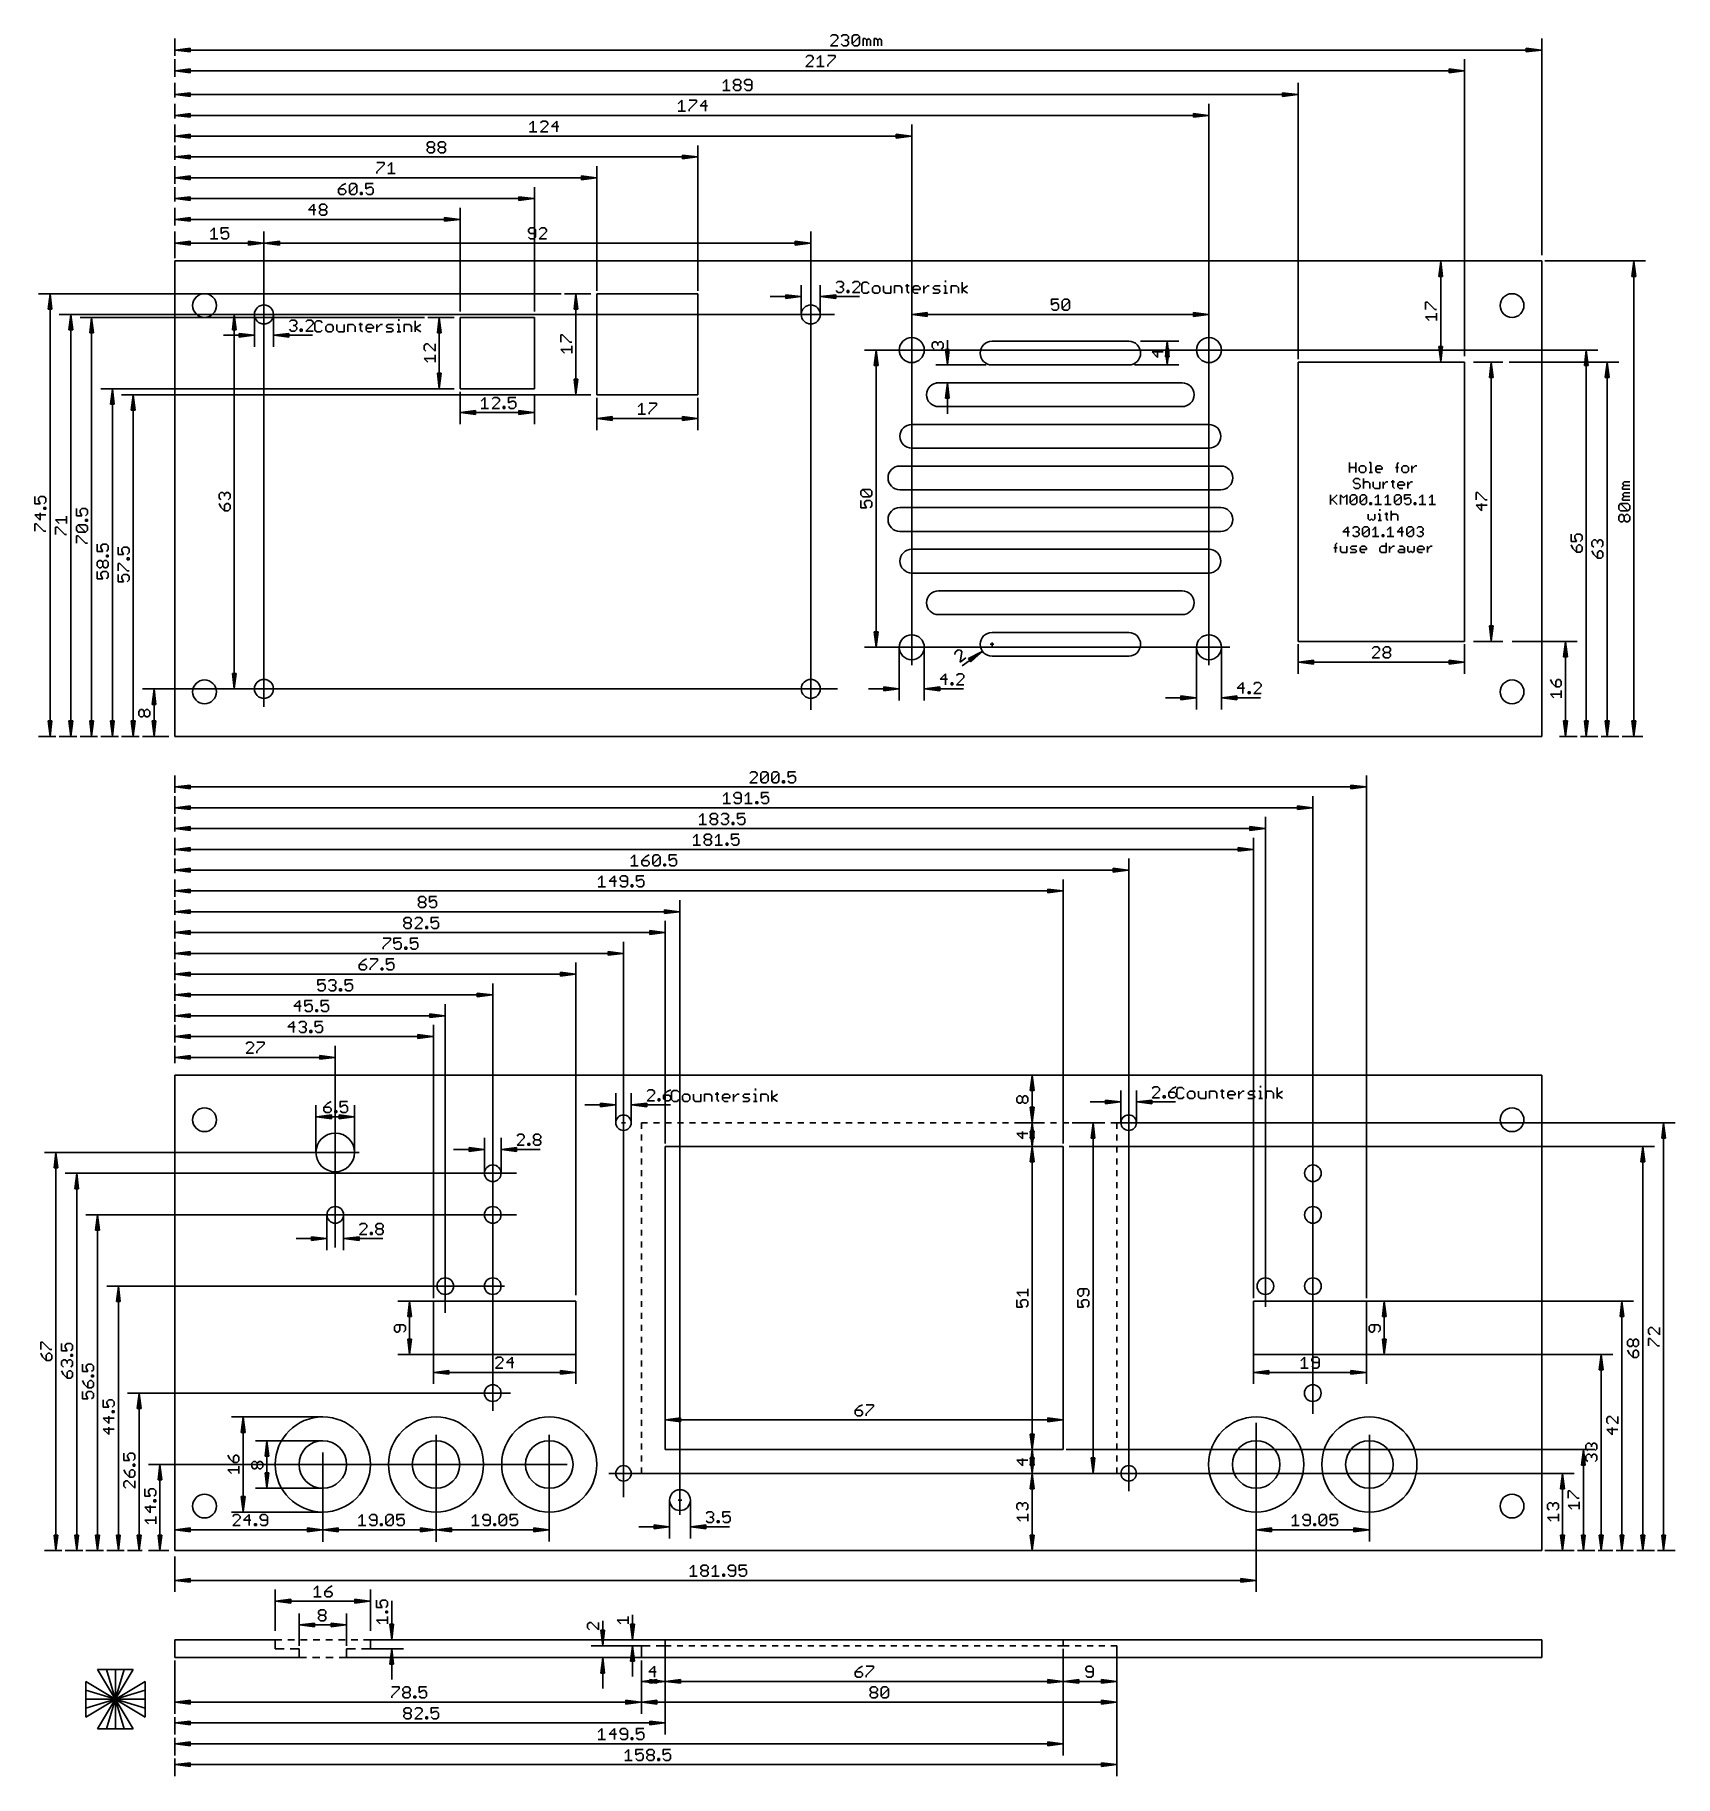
# Model space of a CAD drawing. Extents: x -14 to 262, y -13 to 280.
import ezdxf

# ---------------------------------------------------------------- set-up
doc = ezdxf.new("R2010")
doc.units = 0
for name, color, linetype in [('119', 22, 'CONTINUOUS'), ('20', 7, 'CONTINUOUS'), ('46', 140, 'CONTINUOUS'), ('47', 2, 'CONTINUOUS')]:
    doc.layers.add(name, color=color, linetype=linetype)

msp = doc.modelspace()

# ---------------------------------------------------------------- linework, layer by layer
at = {"layer": '119'}
for p, q in [((-5, -3), (5, 3)), ((-1.5, 5), (-3, 5)), ((-3, 5), (3, -5)), ((1.5, -5), (-1.5, 5)), ((5, 3), (5, 1.5)), ((5, 1.5), (-5, -1.5)), ((-5, -1.5), (-5, -3)), ((3, -5), (1.5, -5))]:
    msp.add_line(p, q, dxfattribs=at)
for centre, radius in [((25, 233), 1.6), ((117, 233), 1.6), ((25, 170), 1.6), ((117, 170), 1.6), ((85.5, 97), 1.3), ((170.5, 97), 1.3), ((85.5, 38), 1.3), ((170.5, 38), 1.3)]:
    msp.add_circle(centre, radius, dxfattribs=at)
at = {"layer": '20'}
for p, q in [((240, 242), (10, 242)), ((10, 242), (10, 162)), ((240, 162), (240, 242)), ((10, 162), (240, 162)), ((10, 25), (10, 105)), ((10, 105), (240, 105)), ((240, 105), (240, 25)), ((88.5, 97), (89.525, 97)), ((88.5, 96), (88.5, 97)), ((90.525, 97), (91.55, 97)), ((92.55, 97), (93.575, 97)), ((94.575, 97), (95.6, 97)), ((96.6, 97), (97.625, 97)), ((98.625, 97), (99.65, 97)), ((100.65, 97), (101.675, 97)), ((102.675, 97), (103.7, 97)), ((104.7, 97), (105.725, 97)), ((106.725, 97), (107.75, 97)), ((108.75, 97), (109.775, 97)), ((110.775, 97), (111.8, 97)), ((112.8, 97), (113.825, 97)), ((114.825, 97), (115.85, 97)), ((116.85, 97), (117.875, 97)), ((118.875, 97), (119.9, 97)), ((120.9, 97), (121.925, 97)), ((122.925, 97), (123.95, 97)), ((124.95, 97), (125.975, 97)), ((126.975, 97), (128, 97)), ((129, 97), (130.025, 97)), ((131.025, 97), (132.05, 97)), ((133.05, 97), (134.075, 97)), ((135.075, 97), (136.1, 97)), ((137.1, 97), (138.125, 97)), ((139.125, 97), (140.15, 97)), ((141.15, 97), (142.175, 97)), ((143.175, 97), (144.2, 97)), ((145.2, 97), (146.225, 97)), ((147.225, 97), (148.25, 97)), ((149.25, 97), (150.275, 97)), ((151.275, 97), (152.3, 97)), ((153.3, 97), (154.325, 97)), ((155.325, 97), (156.35, 97)), ((157.35, 97), (158.375, 97)), ((159.375, 97), (160.4, 97)), ((161.4, 97), (162.425, 97)), ((163.425, 97), (164.45, 97)), ((165.45, 97), (166.475, 97)), ((167.475, 97), (168.5, 97)), ((168.5, 97), (168.5, 96)), ((88.5, 94), (88.5, 95)), ((168.5, 95), (168.5, 94)), ((88.5, 92), (88.5, 93)), ((88.5, 90), (88.5, 91)), ((92.5, 42), (92.5, 93)), ((92.5, 93), (159.5, 93)), ((159.5, 93), (159.5, 42)), ((168.5, 93), (168.5, 92)), ((168.5, 91), (168.5, 90)), ((88.5, 88), (88.5, 89)), ((168.5, 89), (168.5, 88)), ((88.5, 86), (88.5, 87)), ((88.5, 84), (88.5, 85)), ((168.5, 87), (168.5, 86)), ((168.5, 85), (168.5, 84)), ((88.5, 82), (88.5, 83)), ((168.5, 83), (168.5, 82)), ((88.5, 80), (88.5, 81)), ((168.5, 81), (168.5, 80)), ((88.5, 78), (88.5, 79)), ((88.5, 76), (88.5, 77)), ((168.5, 79), (168.5, 78)), ((168.5, 77), (168.5, 76)), ((88.5, 74), (88.5, 75)), ((168.5, 75), (168.5, 74)), ((88.5, 72), (88.5, 73)), ((88.5, 70), (88.5, 71)), ((168.5, 73), (168.5, 72)), ((168.5, 71), (168.5, 70)), ((88.5, 68), (88.5, 69)), ((168.5, 69), (168.5, 68)), ((88.5, 66), (88.5, 67)), ((88.5, 64), (88.5, 65)), ((168.5, 67), (168.5, 66)), ((168.5, 65), (168.5, 64)), ((88.5, 62), (88.5, 63)), ((168.5, 63), (168.5, 62)), ((88.5, 60), (88.5, 61)), ((88.5, 58), (88.5, 59)), ((168.5, 61), (168.5, 60)), ((168.5, 59), (168.5, 58)), ((88.5, 56), (88.5, 57)), ((168.5, 57), (168.5, 56)), ((88.5, 54), (88.5, 55)), ((88.5, 52), (88.5, 53)), ((168.5, 55), (168.5, 54)), ((168.5, 53), (168.5, 52)), ((88.5, 50), (88.5, 51)), ((168.5, 51), (168.5, 50)), ((88.5, 48), (88.5, 49)), ((88.5, 46), (88.5, 47)), ((168.5, 49), (168.5, 48)), ((168.5, 47), (168.5, 46)), ((88.5, 44), (88.5, 45)), ((168.5, 45), (168.5, 44)), ((88.5, 42), (88.5, 43)), ((159.5, 42), (92.5, 42)), ((168.5, 43), (168.5, 42)), ((88.5, 40), (88.5, 41)), ((88.5, 38), (88.5, 39)), ((168.5, 41), (168.5, 40)), ((168.5, 39), (168.5, 38)), ((89.525, 38), (88.5, 38)), ((91.55, 38), (90.525, 38)), ((93.575, 38), (92.55, 38)), ((95.6, 38), (94.575, 38)), ((97.625, 38), (96.6, 38)), ((99.65, 38), (98.625, 38)), ((101.675, 38), (100.65, 38)), ((103.7, 38), (102.675, 38)), ((105.725, 38), (104.7, 38)), ((107.75, 38), (106.725, 38)), ((109.775, 38), (108.75, 38)), ((111.8, 38), (110.775, 38)), ((113.825, 38), (112.8, 38)), ((115.85, 38), (114.825, 38)), ((117.875, 38), (116.85, 38)), ((119.9, 38), (118.875, 38)), ((121.925, 38), (120.9, 38)), ((123.95, 38), (122.925, 38)), ((125.975, 38), (124.95, 38)), ((128, 38), (126.975, 38)), ((130.025, 38), (129, 38)), ((132.05, 38), (131.025, 38)), ((134.075, 38), (133.05, 38)), ((136.1, 38), (135.075, 38)), ((138.125, 38), (137.1, 38)), ((140.15, 38), (139.125, 38)), ((142.175, 38), (141.15, 38)), ((144.2, 38), (143.175, 38)), ((146.225, 38), (145.2, 38)), ((148.25, 38), (147.225, 38)), ((150.275, 38), (149.25, 38)), ((152.3, 38), (151.275, 38)), ((154.325, 38), (153.3, 38)), ((156.35, 38), (155.325, 38)), ((158.375, 38), (157.35, 38)), ((160.4, 38), (159.375, 38)), ((162.425, 38), (161.4, 38)), ((164.45, 38), (163.425, 38)), ((166.475, 38), (165.45, 38)), ((168.5, 38), (167.475, 38)), ((240, 25), (10, 25)), ((26.9, 10), (10, 10)), ((10, 7), (10, 10)), ((28.025, 10), (26.9, 10)), ((26.9, 8.5), (26.9, 10)), ((30.15, 10), (29.025, 10)), ((32.275, 10), (31.15, 10)), ((34.4, 10), (33.275, 10)), ((36.525, 10), (35.4, 10)), ((38.65, 10), (37.525, 10)), ((40.775, 10), (39.65, 10)), ((42.9, 10), (41.775, 10)), ((92.5, 10), (42.9, 10)), ((42.9, 10), (42.9, 8.5)), ((90, 9), (88.5, 9)), ((88.5, 7), (88.5, 9)), ((92.5, 9), (91, 9)), ((159.5, 10), (92.5, 10)), ((92.5, 9), (92.5, 10)), ((93.5, 9), (92.5, 9)), ((95.5, 9), (94.5, 9)), ((97.5, 9), (96.5, 9)), ((99.5, 9), (98.5, 9)), ((101.5, 9), (100.5, 9)), ((103.5, 9), (102.5, 9)), ((105.5, 9), (104.5, 9)), ((107.5, 9), (106.5, 9)), ((109.5, 9), (108.5, 9)), ((111.5, 9), (110.5, 9)), ((113.5, 9), (112.5, 9)), ((115.5, 9), (114.5, 9)), ((117.5, 9), (116.5, 9)), ((119.5, 9), (118.5, 9)), ((121.5, 9), (120.5, 9)), ((123.5, 9), (122.5, 9)), ((125.5, 9), (124.5, 9)), ((127.5, 9), (126.5, 9)), ((129.5, 9), (128.5, 9)), ((131.5, 9), (130.5, 9)), ((133.5, 9), (132.5, 9)), ((135.5, 9), (134.5, 9)), ((137.5, 9), (136.5, 9)), ((139.5, 9), (138.5, 9)), ((141.5, 9), (140.5, 9)), ((143.5, 9), (142.5, 9)), ((145.5, 9), (144.5, 9)), ((147.5, 9), (146.5, 9)), ((149.5, 9), (148.5, 9)), ((151.5, 9), (150.5, 9)), ((153.5, 9), (152.5, 9)), ((155.5, 9), (154.5, 9)), ((157.5, 9), (156.5, 9)), ((159.5, 9), (158.5, 9)), ((240, 10), (159.5, 10)), ((159.5, 9), (159.5, 10)), ((160.5, 9), (159.5, 9)), ((162.5, 9), (161.5, 9)), ((164.5, 9), (163.5, 9)), ((166.5, 9), (165.5, 9)), ((168.5, 9), (167.5, 9)), ((168.5, 7), (168.5, 9)), ((240, 7), (240, 10)), ((30.9, 7), (10, 7)), ((28.4, 8.5), (26.9, 8.5)), ((30.9, 8.5), (29.4, 8.5)), ((30.9, 7), (30.9, 8.5)), ((32.15, 7), (30.9, 7)), ((34.4, 7), (33.15, 7)), ((36.65, 7), (35.4, 7)), ((38.9, 7), (37.65, 7)), ((38.9, 7), (38.9, 8.5)), ((40.4, 8.5), (38.9, 8.5)), ((88.5, 7), (38.9, 7)), ((42.9, 8.5), (41.4, 8.5)), ((168.5, 7), (88.5, 7)), ((240, 7), (168.5, 7)), ((-1.5, -5), (1.5, 5)), ((0, 5), (0, -5)), ((1.5, 5), (0, 5)), ((-5, 1.5), (-5, 0)), ((5, -1.5), (-5, 1.5)), ((-5, 0), (5, 0)), ((5, 0), (5, -1.5)), ((0, -5), (-1.5, -5))]:
    msp.add_line(p, q, dxfattribs=at)
for centre, radius in [((15, 234.5), 2), ((235, 234.5), 2), ((134, 227), 2.1), ((184, 227), 2.1), ((134, 177), 2.1), ((184, 177), 2.1), ((15, 169.5), 2), ((235, 169.5), 2), ((15, 97.5), 2), ((235, 97.5), 2), ((37, 92), 3.25), ((63.5, 88.5), 1.4), ((201.5, 88.5), 1.4), ((37, 81.5), 1.4), ((63.5, 81.5), 1.4), ((201.5, 81.5), 1.4), ((55.5, 69.5), 1.4), ((63.5, 69.5), 1.4), ((193.5, 69.5), 1.4), ((201.5, 69.5), 1.4), ((63.5, 51.5), 1.4), ((201.475, 51.5), 1.4), ((34.9, 39.5), 4), ((53.95, 39.5), 4), ((73, 39.5), 4), ((191.95, 39.5), 4), ((211, 39.5), 4), ((95, 33.5), 1.75), ((15, 32.5), 2), ((235, 32.5), 2)]:
    msp.add_circle(centre, radius, dxfattribs=at)
at = {"layer": '46'}
for p, q in [((98, 236.5), (81, 236.5)), ((81, 236.5), (81, 219.5)), ((81, 236.5), (82, 236.5)), ((83, 236.5), (84, 236.5)), ((85, 236.5), (86, 236.5)), ((87, 236.5), (88, 236.5)), ((89, 236.5), (90, 236.5)), ((91, 236.5), (92, 236.5)), ((93, 236.5), (94, 236.5)), ((95, 236.5), (96, 236.5)), ((97, 236.5), (98, 236.5)), ((98, 219.5), (98, 236.5)), ((70.5, 232.5), (58, 232.5)), ((58, 232.5), (58, 220.5)), ((70.5, 220.5), (70.5, 232.5)), ((170.5, 228.5), (147.5, 228.5)), ((147.5, 224.5), (170.5, 224.5)), ((227, 225), (199, 225)), ((199, 225), (199, 178)), ((227, 178), (227, 225)), ((58, 220.5), (70.5, 220.5)), ((179.5, 221.5), (138.5, 221.5)), ((81, 219.5), (98, 219.5)), ((138.5, 217.5), (179.5, 217.5)), ((184, 214.5), (134, 214.5)), ((134, 210.5), (184, 210.5)), ((186, 207.5), (132, 207.5)), ((132, 203.5), (186, 203.5)), ((186, 200.5), (132, 200.5)), ((132, 196.5), (186, 196.5)), ((184, 193.5), (134, 193.5)), ((134, 189.5), (184, 189.5)), ((179.5, 186.5), (138.5, 186.5)), ((138.5, 182.5), (179.5, 182.5)), ((170.5, 179.5), (147.5, 179.5)), ((199, 178), (227, 178)), ((147.5, 175.5), (170.5, 175.5)), ((92.5, 42), (92.5, 93)), ((159.5, 93), (92.5, 93)), ((159.5, 42), (159.5, 93)), ((77.5, 67), (53.5, 67)), ((53.5, 67), (53.5, 58)), ((77.5, 58), (77.5, 67)), ((210.5, 67), (191.5, 67)), ((191.5, 67), (191.5, 58)), ((210.5, 58), (210.5, 67)), ((53.5, 58), (77.5, 58)), ((191.5, 58), (210.5, 58)), ((159.5, 42), (92.5, 42)), ((5, -3), (-5, 3)), ((-5, 3), (-5, 1.5)), ((3, 5), (-3, -5)), ((-1.5, -5), (1.5, 5)), ((1.5, 5), (3, 5)), ((-5, 1.5), (5, -1.5)), ((5, -1.5), (5, -3)), ((-3, -5), (-1.5, -5))]:
    msp.add_line(p, q, dxfattribs=at)
for centre in [(34.9, 39.5), (53.95, 39.5), (73, 39.5), (191.95, 39.5), (211, 39.5)]:
    msp.add_circle(centre, 8, dxfattribs=at)
for centre, start, end in [((147.5, 226.5), 90, 180), ((147.5, 226.5), 180, 270), ((170.5, 226.5), 0, 90), ((170.5, 226.5), 270, 0), ((138.5, 219.5), 90, 180), ((179.5, 219.5), 0, 90), ((138.5, 219.5), 180, 270), ((179.5, 219.5), 270, 0), ((134, 212.5), 90, 180), ((184, 212.5), 0, 90), ((134, 212.5), 180, 270), ((184, 212.5), 270, 0), ((132, 205.5), 90, 180), ((132, 205.5), 180, 270), ((186, 205.5), 0, 90), ((186, 205.5), 270, 0), ((132, 198.5), 90, 180), ((186, 198.5), 0, 90), ((132, 198.5), 180, 270), ((186, 198.5), 270, 0), ((134, 191.5), 90, 180), ((184, 191.5), 0, 90), ((134, 191.5), 180, 270), ((184, 191.5), 270, 0), ((138.5, 184.5), 90, 180), ((179.5, 184.5), 0, 90), ((138.5, 184.5), 180, 270), ((179.5, 184.5), 270, 0), ((147.5, 177.5), 90, 180), ((170.5, 177.5), 0, 90), ((147.5, 177.5), 180, 270), ((170.5, 177.5), 270, 0)]:
    msp.add_arc(centre, 2, start, end, dxfattribs=at)
at = {"layer": '47'}
for p, q in [((10, 276.5), (10, 279.45)), ((120.6091, 280.0554), (120.3009, 279.7472)), ((120.3009, 278.2062), (121.5336, 279.439)), ((121.2254, 280.0554), (120.6091, 280.0554)), ((121.5336, 279.7472), (121.2254, 280.0554)), ((121.5336, 279.439), (121.5336, 279.7472)), ((122.1424, 279.7472), (122.4506, 280.0554)), ((122.4506, 278.2062), (122.1424, 278.5144)), ((122.4506, 280.0554), (123.067, 280.0554)), ((123.067, 279.1308), (122.7588, 279.1308)), ((123.067, 280.0554), (123.3752, 279.7472)), ((123.3752, 279.439), (123.067, 279.1308)), ((123.067, 279.1308), (123.3752, 278.8226)), ((123.3752, 278.5144), (123.067, 278.2062)), ((123.3752, 279.7472), (123.3752, 279.439)), ((123.3752, 278.8226), (123.3752, 278.5144)), ((123.984, 279.7472), (124.2922, 280.0554)), ((123.984, 278.5144), (123.984, 279.7472)), ((123.984, 278.5144), (125.2168, 279.7472)), ((124.2922, 278.2062), (123.984, 278.5144)), ((124.2922, 280.0554), (124.9086, 280.0554)), ((124.9086, 280.0554), (125.2168, 279.7472)), ((125.2168, 278.5144), (124.9086, 278.2062)), ((125.2168, 279.7472), (125.2168, 278.5144)), ((125.8256, 278.2062), (125.8256, 279.439)), ((125.8256, 279.439), (126.1338, 279.439)), ((126.1338, 279.439), (126.442, 279.1308)), ((126.442, 279.1308), (126.7502, 279.439)), ((126.442, 279.1308), (126.442, 278.2062)), ((126.7502, 279.439), (127.0584, 279.1308)), ((127.0584, 279.1308), (127.0584, 278.2062)), ((127.6671, 278.2062), (127.6671, 279.439)), ((127.6671, 279.439), (127.9753, 279.439)), ((127.9753, 279.439), (128.2835, 279.1308)), ((128.2835, 279.1308), (128.5917, 279.439)), ((128.2835, 279.1308), (128.2835, 278.2062)), ((128.5917, 279.439), (128.8999, 279.1308)), ((128.8999, 279.1308), (128.8999, 278.2062)), ((240, 243), (240, 279.45)), ((10, 273), (10, 275.95)), ((10.065, 277.5), (12.6, 277.8192)), ((10.065, 277.5), (12.6, 277.76)), ((10.065, 277.5), (12.6, 277.63)), ((10.065, 277.5), (239.935, 277.5)), ((12.6, 277.1808), (10.065, 277.5)), ((12.6, 277.37), (10.065, 277.5)), ((12.6, 277.24), (10.065, 277.5)), ((12.6, 277.8192), (12.6, 277.1808)), ((116.4967, 276.5554), (116.1885, 276.2472)), ((116.1885, 274.7062), (117.4213, 275.939)), ((117.1131, 276.5554), (116.4967, 276.5554)), ((117.4213, 276.2472), (117.1131, 276.5554)), ((117.4213, 275.939), (117.4213, 276.2472)), ((118.0301, 275.939), (118.6465, 276.5554)), ((118.6465, 276.5554), (118.6465, 274.7062)), ((119.8717, 276.5554), (121.1045, 276.5554)), ((121.1045, 276.2472), (119.8717, 275.0144)), ((121.5336, 278.2062), (120.3009, 278.2062)), ((121.1045, 276.5554), (121.1045, 276.2472)), ((123.067, 278.2062), (122.4506, 278.2062)), ((124.9086, 278.2062), (124.2922, 278.2062)), ((227, 226), (227, 275.95)), ((239.935, 277.5), (237.4, 277.8192)), ((237.4, 277.8192), (237.4, 277.1808)), ((239.935, 277.5), (237.4, 277.76)), ((239.935, 277.5), (237.4, 277.63)), ((237.4, 277.1808), (239.935, 277.5)), ((237.4, 277.37), (239.935, 277.5)), ((237.4, 277.24), (239.935, 277.5)), ((10.065, 274), (12.6, 274.3192)), ((10.065, 274), (12.6, 274.26)), ((10.065, 274), (12.6, 274.13)), ((10.065, 274), (226.935, 274)), ((12.6, 273.6808), (10.065, 274)), ((12.6, 273.87), (10.065, 274)), ((12.6, 273.74), (10.065, 274)), ((12.6, 274.3192), (12.6, 273.6808)), ((102.1885, 271.939), (102.8049, 272.5554)), ((102.8049, 272.5554), (102.8049, 270.7062)), ((104.0301, 272.2472), (104.3383, 272.5554)), ((104.3383, 272.5554), (104.9547, 272.5554)), ((104.9547, 272.5554), (105.2629, 272.2472)), ((106.1799, 272.5554), (105.8717, 272.2472)), ((106.7963, 272.5554), (106.1799, 272.5554)), ((107.1045, 272.2472), (106.7963, 272.5554)), ((117.4213, 274.7062), (116.1885, 274.7062)), ((118.0301, 274.7062), (119.2629, 274.7062)), ((119.8717, 275.0144), (119.8717, 274.7062)), ((226.935, 274), (224.4, 274.3192)), ((224.4, 274.3192), (224.4, 273.6808)), ((226.935, 274), (224.4, 274.26)), ((226.935, 274), (224.4, 274.13)), ((224.4, 273.6808), (226.935, 274)), ((224.4, 273.87), (226.935, 274)), ((224.4, 273.74), (226.935, 274)), ((10, 269.5), (10, 271.95)), ((10.065, 270), (12.6, 270.3192)), ((10.065, 270), (12.6, 270.26)), ((10.065, 270), (12.6, 270.13)), ((10.065, 270), (198.935, 270)), ((12.6, 269.6808), (10.065, 270)), ((12.6, 269.87), (10.065, 270)), ((12.6, 269.74), (10.065, 270)), ((12.6, 270.3192), (12.6, 269.6808)), ((102.1885, 270.7062), (103.4213, 270.7062)), ((104.0301, 271.939), (104.0301, 272.2472)), ((104.3383, 271.6308), (104.0301, 271.939)), ((104.0301, 271.3226), (104.3383, 271.6308)), ((104.0301, 271.0144), (104.0301, 271.3226)), ((104.3383, 270.7062), (104.0301, 271.0144)), ((104.3383, 271.6308), (104.9547, 271.6308)), ((104.9547, 270.7062), (104.3383, 270.7062)), ((105.2629, 271.939), (104.9547, 271.6308)), ((104.9547, 271.6308), (105.2629, 271.3226)), ((105.2629, 271.0144), (104.9547, 270.7062)), ((105.2629, 272.2472), (105.2629, 271.939)), ((105.2629, 271.3226), (105.2629, 271.0144)), ((105.8717, 272.2472), (105.8717, 271.939)), ((105.8717, 271.939), (106.1799, 271.6308)), ((105.8717, 271.0144), (106.1799, 270.7062)), ((106.1799, 271.6308), (107.1045, 271.6308)), ((106.1799, 270.7062), (106.7963, 270.7062)), ((106.7963, 270.7062), (107.1045, 271.0144)), ((107.1045, 271.0144), (107.1045, 272.2472)), ((198.935, 270), (196.4, 270.3192)), ((196.4, 270.3192), (196.4, 269.6808)), ((198.935, 270), (196.4, 270.26)), ((198.935, 270), (196.4, 270.13)), ((196.4, 269.6808), (198.935, 270)), ((196.4, 269.87), (198.935, 270)), ((196.4, 269.74), (198.935, 270)), ((199, 225.5), (199, 271.95)), ((10, 266), (10, 268.45)), ((10.065, 266.5), (12.6, 266.8192)), ((10.065, 266.5), (12.6, 266.76)), ((12.6, 266.8192), (12.6, 266.1808)), ((94.6885, 268.439), (95.3049, 269.0554)), ((94.6885, 267.2062), (95.9213, 267.2062)), ((95.3049, 269.0554), (95.3049, 267.2062)), ((96.5301, 269.0554), (97.7629, 269.0554)), ((97.7629, 268.7472), (96.5301, 267.5144)), ((96.5301, 267.5144), (96.5301, 267.2062)), ((97.7629, 269.0554), (97.7629, 268.7472)), ((99.2963, 269.0554), (98.3717, 268.1308)), ((98.3717, 268.1308), (99.6045, 268.1308)), ((99.2963, 267.2062), (99.2963, 269.0554)), ((183.935, 266.5), (181.4, 266.8192)), ((181.4, 266.8192), (181.4, 266.1808)), ((183.935, 266.5), (181.4, 266.76)), ((184, 234.5), (184, 268.45)), ((10, 262), (10, 264.95)), ((10.065, 266.5), (12.6, 266.63)), ((10.065, 266.5), (183.935, 266.5)), ((12.6, 266.1808), (10.065, 266.5)), ((12.6, 266.37), (10.065, 266.5)), ((12.6, 266.24), (10.065, 266.5)), ((69.6885, 264.939), (70.3049, 265.5554)), ((69.6885, 263.7062), (70.9213, 263.7062)), ((70.3049, 265.5554), (70.3049, 263.7062)), ((71.8383, 265.5554), (71.5301, 265.2472)), ((71.5301, 263.7062), (72.7629, 264.939)), ((72.7629, 263.7062), (71.5301, 263.7062)), ((72.4547, 265.5554), (71.8383, 265.5554)), ((72.7629, 265.2472), (72.4547, 265.5554)), ((72.7629, 264.939), (72.7629, 265.2472)), ((74.2963, 265.5554), (73.3717, 264.6308)), ((73.3717, 264.6308), (74.6045, 264.6308)), ((74.2963, 263.7062), (74.2963, 265.5554)), ((134, 234.5), (134, 264.95)), ((183.935, 266.5), (181.4, 266.63)), ((181.4, 266.1808), (183.935, 266.5)), ((181.4, 266.37), (183.935, 266.5)), ((181.4, 266.24), (183.935, 266.5)), ((10, 259), (10, 261.45)), ((10.065, 263), (12.6, 263.3192)), ((10.065, 263), (12.6, 263.26)), ((10.065, 263), (12.6, 263.13)), ((10.065, 263), (133.935, 263)), ((12.6, 262.6808), (10.065, 263)), ((12.6, 262.87), (10.065, 263)), ((12.6, 262.74), (10.065, 263)), ((12.6, 263.3192), (12.6, 262.6808)), ((52.4829, 261.7472), (52.7911, 262.0554)), ((52.4829, 261.439), (52.4829, 261.7472)), ((52.7911, 261.1308), (52.4829, 261.439)), ((52.4829, 260.8226), (52.7911, 261.1308)), ((52.4829, 260.5144), (52.4829, 260.8226)), ((52.7911, 262.0554), (53.4075, 262.0554)), ((52.7911, 261.1308), (53.4075, 261.1308)), ((53.4075, 262.0554), (53.7157, 261.7472)), ((53.7157, 261.439), (53.4075, 261.1308)), ((53.4075, 261.1308), (53.7157, 260.8226)), ((53.7157, 261.7472), (53.7157, 261.439)), ((53.7157, 260.8226), (53.7157, 260.5144)), ((54.3245, 261.7472), (54.6327, 262.0554)), ((54.3245, 261.439), (54.3245, 261.7472)), ((54.6327, 261.1308), (54.3245, 261.439)), ((54.3245, 260.8226), (54.6327, 261.1308)), ((54.3245, 260.5144), (54.3245, 260.8226)), ((54.6327, 262.0554), (55.2491, 262.0554)), ((54.6327, 261.1308), (55.2491, 261.1308)), ((55.2491, 262.0554), (55.5573, 261.7472)), ((55.5573, 261.439), (55.2491, 261.1308)), ((55.2491, 261.1308), (55.5573, 260.8226)), ((55.5573, 261.7472), (55.5573, 261.439)), ((55.5573, 260.8226), (55.5573, 260.5144)), ((98, 237), (98, 261.45)), ((133.935, 263), (131.4, 263.3192)), ((131.4, 263.3192), (131.4, 262.6808)), ((133.935, 263), (131.4, 263.26)), ((133.935, 263), (131.4, 263.13)), ((131.4, 262.6808), (133.935, 263)), ((131.4, 262.87), (133.935, 263)), ((131.4, 262.74), (133.935, 263)), ((10, 255), (10, 257.95)), ((10.065, 259.5), (12.6, 259.8192)), ((10.065, 259.5), (12.6, 259.76)), ((10.065, 259.5), (12.6, 259.63)), ((10.065, 259.5), (97.935, 259.5)), ((12.6, 259.1808), (10.065, 259.5)), ((12.6, 259.37), (10.065, 259.5)), ((12.6, 259.24), (10.065, 259.5)), ((12.6, 259.8192), (12.6, 259.1808)), ((43.9829, 258.5554), (45.2157, 258.5554)), ((45.2157, 258.2472), (43.9829, 257.0144)), ((45.2157, 258.5554), (45.2157, 258.2472)), ((45.8245, 257.939), (46.4409, 258.5554)), ((46.4409, 258.5554), (46.4409, 256.7062)), ((52.7911, 260.2062), (52.4829, 260.5144)), ((53.4075, 260.2062), (52.7911, 260.2062)), ((53.7157, 260.5144), (53.4075, 260.2062)), ((54.6327, 260.2062), (54.3245, 260.5144)), ((55.2491, 260.2062), (54.6327, 260.2062)), ((55.5573, 260.5144), (55.2491, 260.2062)), ((81, 237), (81, 257.95)), ((97.935, 259.5), (95.4, 259.8192)), ((95.4, 259.8192), (95.4, 259.1808)), ((97.935, 259.5), (95.4, 259.76)), ((97.935, 259.5), (95.4, 259.63)), ((95.4, 259.1808), (97.935, 259.5)), ((95.4, 259.37), (97.935, 259.5)), ((95.4, 259.24), (97.935, 259.5)), ((10.065, 256), (12.6, 256.3192)), ((10.065, 256), (12.6, 256.26)), ((10.065, 256), (12.6, 256.13)), ((10.065, 256), (80.935, 256)), ((12.6, 255.6808), (10.065, 256)), ((12.6, 255.87), (10.065, 256)), ((12.6, 255.74), (10.065, 256)), ((12.6, 256.3192), (12.6, 255.6808)), ((38.7696, 255.0554), (38.1533, 254.7472)), ((39.3784, 254.7472), (39.6866, 255.0554)), ((39.6866, 255.0554), (40.303, 255.0554)), ((40.303, 255.0554), (40.6112, 254.7472)), ((43.3736, 255.0554), (42.1408, 255.0554)), ((42.1408, 255.0554), (42.1408, 254.1308)), ((43.9829, 257.0144), (43.9829, 256.7062)), ((45.8245, 256.7062), (47.0573, 256.7062)), ((80.935, 256), (78.4, 256.3192)), ((78.4, 256.3192), (78.4, 255.6808)), ((80.935, 256), (78.4, 256.26)), ((80.935, 256), (78.4, 256.13)), ((78.4, 255.6808), (80.935, 256)), ((78.4, 255.87), (80.935, 256)), ((78.4, 255.74), (80.935, 256)), ((10, 252), (10, 254.45)), ((10.065, 252.5), (12.6, 252.8192)), ((10.065, 252.5), (12.6, 252.76)), ((10.065, 252.5), (12.6, 252.63)), ((10.065, 252.5), (70.435, 252.5)), ((12.6, 252.1808), (10.065, 252.5)), ((12.6, 252.37), (10.065, 252.5)), ((12.6, 252.24), (10.065, 252.5)), ((12.6, 252.8192), (12.6, 252.1808)), ((38.1533, 254.7472), (37.5369, 254.1308)), ((37.5369, 254.1308), (37.5369, 253.5144)), ((38.4615, 254.1308), (37.5369, 254.1308)), ((37.5369, 253.5144), (37.8451, 253.2062)), ((37.8451, 253.2062), (38.4615, 253.2062)), ((38.7696, 253.8226), (38.4615, 254.1308)), ((38.4615, 253.2062), (38.7696, 253.5144)), ((38.7696, 253.5144), (38.7696, 253.8226)), ((39.3784, 253.5144), (39.3784, 254.7472)), ((39.3784, 253.5144), (40.6112, 254.7472)), ((39.6866, 253.2062), (39.3784, 253.5144)), ((40.303, 253.2062), (39.6866, 253.2062)), ((40.6112, 253.5144), (40.303, 253.2062)), ((40.6112, 254.7472), (40.6112, 253.5144)), ((41.22, 253.2062), (41.22, 253.5144)), ((41.22, 253.5144), (41.5282, 253.5144)), ((41.5282, 253.2062), (41.22, 253.2062)), ((41.5282, 253.5144), (41.5282, 253.2062)), ((42.1408, 254.1308), (42.7572, 254.439)), ((42.449, 253.2062), (42.1408, 253.5144)), ((43.0654, 253.2062), (42.449, 253.2062)), ((42.7572, 254.439), (43.0654, 254.439)), ((43.0654, 254.439), (43.3736, 254.1308)), ((43.3736, 253.5144), (43.0654, 253.2062)), ((43.3736, 254.1308), (43.3736, 253.5144)), ((70.435, 252.5), (67.9, 252.8192)), ((67.9, 252.8192), (67.9, 252.1808)), ((70.435, 252.5), (67.9, 252.76)), ((70.435, 252.5), (67.9, 252.63)), ((67.9, 252.1808), (70.435, 252.5)), ((67.9, 252.37), (70.435, 252.5)), ((67.9, 252.24), (70.435, 252.5)), ((70.5, 233.5), (70.5, 254.45)), ((10, 248), (10, 250.95)), ((10.065, 249), (12.6, 249.3192)), ((10.065, 249), (12.6, 249.26)), ((10.065, 249), (12.6, 249.13)), ((12.6, 249.3192), (12.6, 248.6808)), ((33.4075, 251.5554), (32.4829, 250.6308)), ((32.4829, 250.6308), (33.7157, 250.6308)), ((33.4075, 249.7062), (33.4075, 251.5554)), ((34.3245, 251.2472), (34.6327, 251.5554)), ((34.3245, 250.939), (34.3245, 251.2472)), ((34.6327, 250.6308), (34.3245, 250.939)), ((34.3245, 250.3226), (34.6327, 250.6308)), ((34.3245, 250.0144), (34.3245, 250.3226)), ((34.6327, 249.7062), (34.3245, 250.0144)), ((34.6327, 251.5554), (35.2491, 251.5554)), ((34.6327, 250.6308), (35.2491, 250.6308)), ((35.2491, 249.7062), (34.6327, 249.7062)), ((35.2491, 251.5554), (35.5573, 251.2472)), ((35.5573, 250.939), (35.2491, 250.6308)), ((35.2491, 250.6308), (35.5573, 250.3226)), ((35.5573, 250.0144), (35.2491, 249.7062)), ((35.5573, 251.2472), (35.5573, 250.939)), ((35.5573, 250.3226), (35.5573, 250.0144)), ((57.935, 249), (55.4, 249.3192)), ((55.4, 249.3192), (55.4, 248.6808)), ((57.935, 249), (55.4, 249.26)), ((57.935, 249), (55.4, 249.13)), ((58, 233.5), (58, 250.95)), ((10, 242.5), (10, 246.95)), ((10.065, 249), (57.935, 249)), ((12.6, 248.6808), (10.065, 249)), ((12.6, 248.87), (10.065, 249)), ((12.6, 248.74), (10.065, 249)), ((15.9829, 246.939), (16.5993, 247.5554)), ((16.5993, 247.5554), (16.5993, 245.7062)), ((19.0573, 247.5554), (17.8245, 247.5554)), ((17.8245, 247.5554), (17.8245, 246.6308)), ((17.8245, 246.6308), (18.4409, 246.939)), ((18.4409, 246.939), (18.7491, 246.939)), ((18.7491, 246.939), (19.0573, 246.6308)), ((19.0573, 246.6308), (19.0573, 246.0144)), ((25, 167), (25, 246.95)), ((25, 246.5), (25, 243.05)), ((55.4, 248.6808), (57.935, 249)), ((55.4, 248.87), (57.935, 249)), ((55.4, 248.74), (57.935, 249)), ((69.7911, 247.5554), (69.4829, 247.2472)), ((69.4829, 247.2472), (69.4829, 246.939)), ((69.4829, 246.939), (69.7911, 246.6308)), ((70.4075, 247.5554), (69.7911, 247.5554)), ((69.7911, 246.6308), (70.7157, 246.6308)), ((70.7157, 247.2472), (70.4075, 247.5554)), ((70.7157, 246.0144), (70.7157, 247.2472)), ((71.6327, 247.5554), (71.3245, 247.2472)), ((71.3245, 245.7062), (72.5573, 246.939)), ((72.2491, 247.5554), (71.6327, 247.5554)), ((72.5573, 247.2472), (72.2491, 247.5554)), ((72.5573, 246.939), (72.5573, 247.2472)), ((117, 166.5), (117, 246.95)), ((10.065, 245), (12.6, 245.3192)), ((10.065, 245), (12.6, 245.26)), ((10.065, 245), (12.6, 245.13)), ((10.065, 245), (24.935, 245)), ((12.6, 244.6808), (10.065, 245)), ((12.6, 244.87), (10.065, 245)), ((12.6, 244.74), (10.065, 245)), ((12.6, 245.3192), (12.6, 244.6808)), ((15.9829, 245.7062), (17.2157, 245.7062)), ((18.1327, 245.7062), (17.8245, 246.0144)), ((18.7491, 245.7062), (18.1327, 245.7062)), ((19.0573, 246.0144), (18.7491, 245.7062)), ((24.935, 245), (22.4, 245.3192)), ((22.4, 245.3192), (22.4, 244.6808)), ((24.935, 245), (22.4, 245.26)), ((24.935, 245), (22.4, 245.13)), ((22.4, 244.6808), (24.935, 245)), ((22.4, 244.87), (24.935, 245)), ((22.4, 244.74), (24.935, 245)), ((25.065, 245), (27.6, 245.3192)), ((25.065, 245), (27.6, 245.26)), ((25.065, 245), (27.6, 245.13)), ((116.935, 245), (25.065, 245)), ((27.6, 244.6808), (25.065, 245)), ((27.6, 244.87), (25.065, 245)), ((27.6, 244.74), (25.065, 245)), ((27.6, 245.3192), (27.6, 244.6808)), ((69.4829, 246.0144), (69.7911, 245.7062)), ((69.7911, 245.7062), (70.4075, 245.7062)), ((70.4075, 245.7062), (70.7157, 246.0144)), ((72.5573, 245.7062), (71.3245, 245.7062)), ((116.935, 245), (114.4, 245.3192)), ((114.4, 245.3192), (114.4, 244.6808)), ((116.935, 245), (114.4, 245.26)), ((116.935, 245), (114.4, 245.13)), ((114.4, 244.6808), (116.935, 245)), ((114.4, 244.87), (116.935, 245)), ((114.4, 244.74), (116.935, 245)), ((215, 242), (224.95, 242)), ((223, 241.935), (222.6808, 239.4)), ((223, 241.935), (222.74, 239.4)), ((223, 241.935), (222.87, 239.4)), ((223, 241.935), (223, 225.065)), ((223.3192, 239.4), (223, 241.935)), ((223.13, 239.4), (223, 241.935)), ((223.26, 239.4), (223, 241.935)), ((240.5, 242), (257.45, 242)), ((255.5, 241.935), (255.1808, 239.4)), ((255.5, 241.935), (255.24, 239.4)), ((255.5, 241.935), (255.37, 239.4)), ((255.5, 241.935), (255.5, 162.065)), ((255.8192, 239.4), (255.5, 241.935)), ((255.63, 239.4), (255.5, 241.935)), ((255.76, 239.4), (255.5, 241.935)), ((115.4, 233), (115.4, 237.95)), ((118.6, 233), (118.6, 237.95)), ((121.2762, 238.2472), (121.5844, 238.5554)), ((121.5844, 238.5554), (122.2008, 238.5554)), ((122.2008, 237.6308), (121.8926, 237.6308)), ((122.2008, 238.5554), (122.509, 238.2472)), ((122.509, 237.939), (122.2008, 237.6308)), ((122.2008, 237.6308), (122.509, 237.3226)), ((122.509, 238.2472), (122.509, 237.939)), ((124.3468, 238.5554), (124.0386, 238.2472)), ((124.0386, 236.7062), (125.2713, 237.939)), ((124.9631, 238.5554), (124.3468, 238.5554)), ((125.2713, 238.2472), (124.9631, 238.5554)), ((125.2713, 237.939), (125.2713, 238.2472)), ((125.8844, 238.4254), (125.5762, 238.1172)), ((125.5762, 238.1172), (125.5762, 236.8844)), ((126.5008, 238.4254), (125.8844, 238.4254)), ((126.809, 238.1172), (126.5008, 238.4254)), ((127.726, 237.809), (127.4178, 237.5008)), ((127.4178, 237.5008), (127.4178, 236.8844)), ((128.3424, 237.809), (127.726, 237.809)), ((128.6506, 237.5008), (128.3424, 237.809)), ((128.6506, 236.8844), (128.6506, 237.5008)), ((129.2593, 237.809), (129.2593, 236.8844)), ((130.4921, 236.5762), (130.4921, 237.809)), ((131.1009, 236.5762), (131.1009, 237.809)), ((131.1009, 237.809), (132.0255, 237.809)), ((132.0255, 237.809), (132.3337, 237.5008)), ((132.3337, 237.5008), (132.3337, 236.5762)), ((132.9425, 237.809), (133.5589, 237.809)), ((133.2507, 238.1172), (133.2507, 236.8844)), ((134.1702, 237.5008), (134.4784, 237.809)), ((134.1702, 236.8844), (134.1702, 237.5008)), ((134.4784, 237.809), (135.0948, 237.809)), ((135.0948, 237.809), (135.403, 237.5008)), ((135.403, 237.5008), (135.403, 237.1926)), ((136.0118, 236.5762), (136.0118, 237.809)), ((136.0118, 237.1926), (136.6282, 237.809)), ((136.6282, 237.809), (136.9364, 237.809)), ((137.5464, 237.5008), (137.8546, 237.809)), ((137.8546, 237.1926), (137.5464, 237.5008)), ((137.8546, 237.809), (138.7792, 237.809)), ((139.388, 237.809), (139.6962, 237.809)), ((139.6962, 238.7336), (139.6962, 238.4254)), ((139.6962, 237.809), (139.6962, 236.5762)), ((140.6157, 236.5762), (140.6157, 237.809)), ((140.6157, 237.809), (141.5403, 237.809)), ((141.5403, 237.809), (141.8485, 237.5008)), ((141.8485, 237.5008), (141.8485, 236.5762)), ((142.4573, 236.5762), (142.4573, 238.4254)), ((142.4573, 237.1926), (143.3819, 237.809)), ((222.6808, 239.4), (223.3192, 239.4)), ((255.1808, 239.4), (255.8192, 239.4)), ((75, 236.5), (-12.95, 236.5)), ((-11, 236.435), (-11.3192, 233.9)), ((-11, 236.435), (-11.26, 233.9)), ((-11, 236.435), (-11.13, 233.9)), ((-11, 236.435), (-11, 162.065)), ((-10.6808, 233.9), (-11, 236.435)), ((-10.87, 233.9), (-11, 236.435)), ((-10.74, 233.9), (-11, 236.435)), ((80, 236.5), (75.55, 236.5)), ((77.5, 236.435), (77.1808, 233.9)), ((77.5, 236.435), (77.24, 233.9)), ((77.5, 236.435), (77.37, 233.9)), ((77.5, 236.435), (77.5, 219.565)), ((77.8192, 233.9), (77.5, 236.435)), ((77.63, 233.9), (77.5, 236.435)), ((77.76, 233.9), (77.5, 236.435)), ((115.335, 236), (110.2, 236)), ((115.335, 236), (112.8, 236.3192)), ((112.8, 236.3192), (112.8, 235.6808)), ((115.335, 236), (112.8, 236.26)), ((115.335, 236), (112.8, 236.13)), ((112.8, 235.6808), (115.335, 236)), ((112.8, 235.87), (115.335, 236)), ((112.8, 235.74), (115.335, 236)), ((118.665, 236), (121.2, 236.3192)), ((118.665, 236), (121.2, 236.26)), ((118.665, 236), (121.2, 236.13)), ((118.665, 236), (125.1809, 236)), ((121.2, 235.6808), (118.665, 236)), ((121.2, 235.87), (118.665, 236)), ((121.2, 235.74), (118.665, 236)), ((121.2, 236.3192), (121.2, 235.6808)), ((121.5844, 236.7062), (121.2762, 237.0144)), ((122.2008, 236.7062), (121.5844, 236.7062)), ((122.509, 237.0144), (122.2008, 236.7062)), ((122.509, 237.3226), (122.509, 237.0144)), ((123.1178, 236.7062), (123.1178, 237.0144)), ((123.1178, 237.0144), (123.426, 237.0144)), ((123.426, 236.7062), (123.1178, 236.7062)), ((123.426, 237.0144), (123.426, 236.7062)), ((125.2713, 236.7062), (124.0386, 236.7062)), ((125.5762, 236.8844), (125.8844, 236.5762)), ((125.8844, 236.5762), (126.5008, 236.5762)), ((126.5008, 236.5762), (126.809, 236.8844)), ((127.4178, 236.8844), (127.726, 236.5762)), ((127.726, 236.5762), (128.3424, 236.5762)), ((128.3424, 236.5762), (128.6506, 236.8844)), ((129.2593, 236.8844), (129.5675, 236.5762)), ((129.5675, 236.5762), (130.4921, 236.5762)), ((133.2507, 236.8844), (133.5589, 236.5762)), ((134, 174), (134, 234.95)), ((135.403, 237.1926), (134.1702, 237.1926)), ((134.4784, 236.5762), (134.1702, 236.8844)), ((135.0948, 236.5762), (134.4784, 236.5762)), ((137.5464, 236.5762), (138.471, 236.5762)), ((138.471, 237.1926), (137.8546, 237.1926)), ((138.7792, 236.8844), (138.471, 237.1926)), ((138.471, 236.5762), (138.7792, 236.8844)), ((139.388, 236.5762), (140.0044, 236.5762)), ((143.3819, 236.5762), (142.4573, 237.1926)), ((158.7157, 235.5554), (157.4829, 235.5554)), ((157.4829, 235.5554), (157.4829, 234.6308)), ((157.4829, 234.6308), (158.0993, 234.939)), ((158.0993, 234.939), (158.4075, 234.939)), ((158.4075, 234.939), (158.7157, 234.6308)), ((158.7157, 234.6308), (158.7157, 234.0144)), ((159.3245, 235.2472), (159.6327, 235.5554)), ((159.3245, 234.0144), (159.3245, 235.2472)), ((159.3245, 234.0144), (160.5573, 235.2472)), ((159.6327, 235.5554), (160.2491, 235.5554)), ((160.2491, 235.5554), (160.5573, 235.2472)), ((160.5573, 235.2472), (160.5573, 234.0144)), ((184, 174), (184, 234.95)), ((220.4446, 233.8245), (220.4446, 235.0573)), ((220.4446, 235.0573), (220.7528, 235.0573)), ((220.7528, 235.0573), (221.9856, 233.8245)), ((-11.3192, 233.9), (-10.6808, 233.9)), ((18, 233), (-9.45, 233)), ((-7.5, 232.935), (-7.8192, 230.4)), ((-7.5, 232.935), (-7.76, 230.4)), ((-7.5, 232.935), (-7.63, 230.4)), ((-7.5, 232.935), (-7.5, 162.065)), ((-7.1808, 230.4), (-7.5, 232.935)), ((-7.37, 230.4), (-7.5, 232.935)), ((-7.24, 230.4), (-7.5, 232.935)), ((52, 232.5), (-5.95, 232.5)), ((-4, 232.435), (-4.3192, 229.9)), ((-4, 232.435), (-4.26, 229.9)), ((-4, 232.435), (-4.13, 229.9)), ((-4, 232.435), (-4, 162.065)), ((-3.6808, 229.9), (-4, 232.435)), ((-3.87, 229.9), (-4, 232.435)), ((-3.74, 229.9), (-4, 232.435)), ((121, 233), (18.05, 233)), ((20, 232.935), (19.6808, 230.4)), ((20, 232.935), (19.74, 230.4)), ((20, 232.935), (19.87, 230.4)), ((20, 232.935), (20, 170.065)), ((20.3192, 230.4), (20, 232.935)), ((20.13, 230.4), (20, 232.935)), ((20.26, 230.4), (20, 232.935)), ((23.4, 233), (23.4, 227.55)), ((24.6808, 233), (25.3192, 233)), ((25, 232.6808), (25, 233.3192)), ((26.6, 233), (26.6, 227.55)), ((29.2762, 231.7472), (29.5844, 232.0554)), ((29.5844, 232.0554), (30.2008, 232.0554)), ((30.2008, 232.0554), (30.509, 231.7472)), ((30.509, 231.7472), (30.509, 231.439)), ((32.3468, 232.0554), (32.0386, 231.7472)), ((32.9631, 232.0554), (32.3468, 232.0554)), ((33.2713, 231.7472), (32.9631, 232.0554)), ((33.2713, 231.439), (33.2713, 231.7472)), ((33.8844, 231.9254), (33.5762, 231.6172)), ((33.5762, 231.6172), (33.5762, 230.3844)), ((34.5008, 231.9254), (33.8844, 231.9254)), ((34.809, 231.6172), (34.5008, 231.9254)), ((41.2507, 231.6172), (41.2507, 230.3844)), ((47.6962, 232.2336), (47.6962, 231.9254)), ((50.4573, 230.0762), (50.4573, 231.9254)), ((57, 232.5), (52.55, 232.5)), ((54.5, 232.435), (54.1808, 229.9)), ((54.5, 232.435), (54.24, 229.9)), ((54.5, 232.435), (54.37, 229.9)), ((54.5, 232.435), (54.5, 220.565)), ((54.8192, 229.9), (54.5, 232.435)), ((54.63, 229.9), (54.5, 232.435)), ((54.76, 229.9), (54.5, 232.435)), ((77.1808, 233.9), (77.8192, 233.9)), ((116.6808, 233), (117.3192, 233)), ((117, 232.6808), (117, 233.3192)), ((134.065, 233), (136.6, 233.3192)), ((134.065, 233), (136.6, 233.26)), ((134.065, 233), (136.6, 233.13)), ((183.935, 233), (134.065, 233)), ((136.6, 232.6808), (134.065, 233)), ((136.6, 232.87), (134.065, 233)), ((136.6, 232.74), (134.065, 233)), ((136.6, 233.3192), (136.6, 232.6808)), ((157.7911, 233.7062), (157.4829, 234.0144)), ((158.4075, 233.7062), (157.7911, 233.7062)), ((158.7157, 234.0144), (158.4075, 233.7062)), ((159.6327, 233.7062), (159.3245, 234.0144)), ((160.2491, 233.7062), (159.6327, 233.7062)), ((160.5573, 234.0144), (160.2491, 233.7062)), ((183.935, 233), (181.4, 233.3192)), ((181.4, 233.3192), (181.4, 232.6808)), ((183.935, 233), (181.4, 233.26)), ((183.935, 233), (181.4, 233.13)), ((181.4, 232.6808), (183.935, 233)), ((181.4, 232.87), (183.935, 233)), ((181.4, 232.74), (183.935, 233)), ((221.061, 231.9829), (220.4446, 232.5993)), ((220.4446, 232.5993), (222.2938, 232.5993)), ((221.9856, 233.8245), (222.2938, 233.8245)), ((222.2938, 231.9829), (222.2938, 233.2157)), ((-7.8192, 230.4), (-7.1808, 230.4)), ((-4.3192, 229.9), (-3.6808, 229.9)), ((23.335, 229.5), (18.2, 229.5)), ((19.6808, 230.4), (20.3192, 230.4)), ((23.335, 229.5), (20.8, 229.8192)), ((20.8, 229.8192), (20.8, 229.1808)), ((23.335, 229.5), (20.8, 229.76)), ((23.335, 229.5), (20.8, 229.63)), ((20.8, 229.1808), (23.335, 229.5)), ((20.8, 229.37), (23.335, 229.5)), ((20.8, 229.24), (23.335, 229.5)), ((26.665, 229.5), (29.2, 229.8192)), ((26.665, 229.5), (29.2, 229.76)), ((26.665, 229.5), (29.2, 229.63)), ((26.665, 229.5), (33.1809, 229.5)), ((29.2, 229.1808), (26.665, 229.5)), ((29.2, 229.37), (26.665, 229.5)), ((29.2, 229.24), (26.665, 229.5)), ((29.2, 229.8192), (29.2, 229.1808)), ((29.5844, 230.2062), (29.2762, 230.5144)), ((30.2008, 230.2062), (29.5844, 230.2062)), ((30.2008, 231.1308), (29.8926, 231.1308)), ((30.509, 231.439), (30.2008, 231.1308)), ((30.2008, 231.1308), (30.509, 230.8226)), ((30.509, 230.5144), (30.2008, 230.2062)), ((30.509, 230.8226), (30.509, 230.5144)), ((31.1178, 230.2062), (31.1178, 230.5144)), ((31.1178, 230.5144), (31.426, 230.5144)), ((31.426, 230.2062), (31.1178, 230.2062)), ((31.426, 230.5144), (31.426, 230.2062)), ((32.0386, 230.2062), (33.2713, 231.439)), ((33.2713, 230.2062), (32.0386, 230.2062)), ((33.5762, 230.3844), (33.8844, 230.0762)), ((33.8844, 230.0762), (34.5008, 230.0762)), ((34.5008, 230.0762), (34.809, 230.3844)), ((35.726, 231.309), (35.4178, 231.0008)), ((35.4178, 231.0008), (35.4178, 230.3844)), ((35.4178, 230.3844), (35.726, 230.0762)), ((36.3424, 231.309), (35.726, 231.309)), ((35.726, 230.0762), (36.3424, 230.0762)), ((36.6506, 231.0008), (36.3424, 231.309)), ((36.3424, 230.0762), (36.6506, 230.3844)), ((36.6506, 230.3844), (36.6506, 231.0008)), ((37.2593, 231.309), (37.2593, 230.3844)), ((37.2593, 230.3844), (37.5675, 230.0762)), ((37.5675, 230.0762), (38.4921, 230.0762)), ((38.4921, 230.0762), (38.4921, 231.309)), ((39.1009, 230.0762), (39.1009, 231.309)), ((39.1009, 231.309), (40.0255, 231.309)), ((40.0255, 231.309), (40.3337, 231.0008)), ((40.3337, 231.0008), (40.3337, 230.0762)), ((40.9425, 231.309), (41.5589, 231.309)), ((41.2507, 230.3844), (41.5589, 230.0762)), ((42.1702, 231.0008), (42.4784, 231.309)), ((42.1702, 230.3844), (42.1702, 231.0008)), ((43.403, 230.6926), (42.1702, 230.6926)), ((42.4784, 230.0762), (42.1702, 230.3844)), ((42.4784, 231.309), (43.0948, 231.309)), ((43.0948, 230.0762), (42.4784, 230.0762)), ((43.0948, 231.309), (43.403, 231.0008)), ((43.403, 231.0008), (43.403, 230.6926)), ((44.0118, 230.0762), (44.0118, 231.309)), ((44.0118, 230.6926), (44.6282, 231.309)), ((44.6282, 231.309), (44.9364, 231.309)), ((45.5464, 231.0008), (45.8546, 231.309)), ((45.8546, 230.6926), (45.5464, 231.0008)), ((45.5464, 230.0762), (46.471, 230.0762)), ((45.8546, 231.309), (46.7792, 231.309)), ((46.471, 230.6926), (45.8546, 230.6926)), ((46.7792, 230.3844), (46.471, 230.6926)), ((46.471, 230.0762), (46.7792, 230.3844)), ((47.388, 231.309), (47.6962, 231.309)), ((47.388, 230.0762), (48.0044, 230.0762)), ((47.6962, 231.309), (47.6962, 230.0762)), ((48.6157, 230.0762), (48.6157, 231.309)), ((48.6157, 231.309), (49.5403, 231.309)), ((49.5403, 231.309), (49.8485, 231.0008)), ((49.8485, 231.0008), (49.8485, 230.0762)), ((50.4573, 230.6926), (51.3819, 231.309)), ((51.3819, 230.0762), (50.4573, 230.6926)), ((54.1808, 229.9), (54.8192, 229.9)), ((74.9446, 228.3245), (74.9446, 229.5573)), ((74.9446, 229.5573), (75.2528, 229.5573)), ((75.2528, 229.5573), (76.4856, 228.3245)), ((140, 224.565), (140, 228.6888)), ((52.2528, 228.0573), (51.9446, 227.7491)), ((51.9446, 227.7491), (51.9446, 227.1327)), ((51.9446, 227.1327), (52.2528, 226.8245)), ((52.561, 228.0573), (52.2528, 228.0573)), ((53.7938, 226.8245), (52.561, 228.0573)), ((53.7938, 228.0573), (53.7938, 226.8245)), ((53.7938, 224.9829), (53.7938, 226.2157)), ((75.561, 226.4829), (74.9446, 227.0993)), ((74.9446, 227.0993), (76.7938, 227.0993)), ((76.4856, 228.3245), (76.7938, 228.3245)), ((76.7938, 226.4829), (76.7938, 227.7157)), ((187, 227), (126.05, 227)), ((128, 226.935), (127.6808, 224.4)), ((128, 226.935), (127.74, 224.4)), ((128, 226.935), (127.87, 224.4)), ((128, 226.935), (128, 177.065)), ((128.3192, 224.4), (128, 226.935)), ((128.13, 224.4), (128, 226.935)), ((128.26, 224.4), (128, 226.935)), ((137.4446, 228.1008), (137.7528, 228.409)), ((137.4446, 227.4844), (137.4446, 228.1008)), ((137.7528, 227.1762), (137.4446, 227.4844)), ((137.7528, 228.409), (138.061, 228.409)), ((138.061, 228.409), (138.3692, 228.1008)), ((138.3692, 228.1008), (138.6774, 228.409)), ((138.3692, 228.1008), (138.3692, 227.7926)), ((138.6774, 228.409), (138.9856, 228.409)), ((138.9856, 228.409), (139.2938, 228.1008)), ((139.2938, 227.4844), (138.9856, 227.1762)), ((139.2938, 228.1008), (139.2938, 227.4844)), ((140, 224.565), (139.6808, 227.1)), ((139.6808, 227.1), (140.3192, 227.1)), ((140, 224.565), (139.74, 227.1)), ((140, 224.565), (139.87, 227.1)), ((140.3192, 227.1), (140, 224.565)), ((140.13, 227.1), (140, 224.565)), ((140.26, 227.1), (140, 224.565)), ((172.5, 228.5), (178.95, 228.5)), ((176.2938, 226.7064), (174.4446, 226.7064)), ((174.4446, 226.7064), (175.3692, 225.7818)), ((175.3692, 225.7818), (175.3692, 227.0146)), ((177, 228.435), (176.6808, 225.9)), ((177, 224.565), (176.6808, 227.1)), ((176.6808, 227.1), (177.3192, 227.1)), ((176.6808, 225.9), (177.3192, 225.9)), ((177, 228.435), (176.74, 225.9)), ((177, 224.565), (176.74, 227.1)), ((177, 228.435), (176.87, 225.9)), ((177, 224.565), (176.87, 227.1)), ((177, 228.435), (177, 224.565)), ((177.3192, 225.9), (177, 228.435)), ((177.13, 225.9), (177, 228.435)), ((177.26, 225.9), (177, 228.435)), ((177.3192, 227.1), (177, 224.565)), ((177.13, 227.1), (177, 224.565)), ((177.26, 227.1), (177, 224.565)), ((187, 227), (249.45, 227)), ((223, 225.065), (222.6808, 227.6)), ((222.6808, 227.6), (223.3192, 227.6)), ((223, 225.065), (222.74, 227.6)), ((223, 225.065), (222.87, 227.6)), ((223.3192, 227.6), (223, 225.065)), ((223.13, 227.6), (223, 225.065)), ((223.26, 227.6), (223, 225.065)), ((247.5, 226.935), (247.1808, 224.4)), ((247.5, 226.935), (247.24, 224.4)), ((247.5, 226.935), (247.37, 224.4)), ((247.5, 226.935), (247.5, 162.065)), ((247.8192, 224.4), (247.5, 226.935)), ((247.63, 224.4), (247.5, 226.935)), ((247.76, 224.4), (247.5, 226.935)), ((52.561, 224.9829), (51.9446, 225.5993)), ((51.9446, 225.5993), (53.7938, 225.5993)), ((54.5, 220.565), (54.1808, 223.1)), ((54.1808, 223.1), (54.8192, 223.1)), ((54.5, 220.565), (54.24, 223.1)), ((54.5, 220.565), (54.37, 223.1)), ((54.8192, 223.1), (54.5, 220.565)), ((54.63, 223.1), (54.5, 220.565)), ((54.76, 223.1), (54.5, 220.565)), ((127.6808, 224.4), (128.3192, 224.4)), ((146.5, 224.5), (138.05, 224.5)), ((171.5, 224.5), (178.95, 224.5)), ((222, 225), (224.95, 225)), ((228.5, 225), (233.45, 225)), ((231.5, 224.935), (231.1808, 222.4)), ((231.5, 224.935), (231.24, 222.4)), ((231.5, 224.935), (231.37, 222.4)), ((231.5, 224.935), (231.5, 178.065)), ((231.8192, 222.4), (231.5, 224.935)), ((231.63, 222.4), (231.5, 224.935)), ((231.76, 222.4), (231.5, 224.935)), ((234.5, 225), (252.95, 225)), ((247.1808, 224.4), (247.8192, 224.4)), ((251, 224.935), (250.6808, 222.4)), ((251, 224.935), (250.74, 222.4)), ((251, 224.935), (250.87, 222.4)), ((251, 224.935), (251, 162.065)), ((251.3192, 222.4), (251, 224.935)), ((251.13, 222.4), (251, 224.935)), ((251.26, 222.4), (251, 224.935)), ((52.5, 220.5), (-2.45, 220.5)), ((-0.5, 220.435), (-0.8192, 217.9)), ((-0.5, 220.435), (-0.76, 217.9)), ((-0.5, 220.435), (-0.63, 217.9)), ((-0.5, 220.435), (-0.5, 162.065)), ((-0.1808, 217.9), (-0.5, 220.435)), ((-0.37, 217.9), (-0.5, 220.435)), ((-0.24, 217.9), (-0.5, 220.435)), ((57, 220.5), (52.55, 220.5)), ((58, 220), (58, 214.55)), ((77.5, 219.565), (77.1808, 222.1)), ((77.1808, 222.1), (77.8192, 222.1)), ((77.5, 219.565), (77.24, 222.1)), ((77.5, 219.565), (77.37, 222.1)), ((77.8192, 222.1), (77.5, 219.565)), ((77.63, 222.1), (77.5, 219.565)), ((77.76, 222.1), (77.5, 219.565)), ((143.5, 221.5), (138.05, 221.5)), ((140, 221.435), (139.6808, 218.9)), ((140, 221.435), (139.74, 218.9)), ((140, 221.435), (139.87, 218.9)), ((140, 221.435), (140, 216.3)), ((140.3192, 218.9), (140, 221.435)), ((140.13, 218.9), (140, 221.435)), ((140.26, 218.9), (140, 221.435)), ((231.1808, 222.4), (231.8192, 222.4)), ((250.6808, 222.4), (251.3192, 222.4)), ((-0.8192, 217.9), (-0.1808, 217.9)), ((75.5, 219.5), (1.05, 219.5)), ((3, 219.435), (2.6808, 216.9)), ((2.6808, 216.9), (3.3192, 216.9)), ((3, 219.435), (2.74, 216.9)), ((3, 219.435), (2.87, 216.9)), ((3, 219.435), (3, 162.065)), ((3.3192, 216.9), (3, 219.435)), ((3.13, 216.9), (3, 219.435)), ((3.26, 216.9), (3, 219.435)), ((61.5369, 218.439), (62.1533, 219.0554)), ((61.5369, 217.2062), (62.7697, 217.2062)), ((62.1533, 219.0554), (62.1533, 217.2062)), ((63.6866, 219.0554), (63.3784, 218.7472)), ((63.3784, 217.2062), (64.6112, 218.439)), ((64.6112, 217.2062), (63.3784, 217.2062)), ((64.303, 219.0554), (63.6866, 219.0554)), ((64.6112, 218.7472), (64.303, 219.0554)), ((64.6112, 218.439), (64.6112, 218.7472)), ((65.22, 217.2062), (65.22, 217.5144)), ((65.22, 217.5144), (65.5282, 217.5144)), ((65.5282, 217.2062), (65.22, 217.2062)), ((65.5282, 217.5144), (65.5282, 217.2062)), ((67.3736, 219.0554), (66.1408, 219.0554)), ((66.1408, 219.0554), (66.1408, 218.1308)), ((66.1408, 218.1308), (66.7572, 218.439)), ((66.449, 217.2062), (66.1408, 217.5144)), ((67.0654, 217.2062), (66.449, 217.2062)), ((66.7572, 218.439), (67.0654, 218.439)), ((67.0654, 218.439), (67.3736, 218.1308)), ((67.3736, 217.5144), (67.0654, 217.2062)), ((67.3736, 218.1308), (67.3736, 217.5144)), ((70.5, 219.5), (70.5, 214.55)), ((80, 219.5), (75.55, 219.5)), ((81, 219), (81, 213.55)), ((87.9829, 217.439), (88.5993, 218.0554)), ((88.5993, 218.0554), (88.5993, 216.2062)), ((89.8245, 218.0554), (91.0573, 218.0554)), ((91.0573, 217.7472), (89.8245, 216.5144)), ((91.0573, 218.0554), (91.0573, 217.7472)), ((98, 219), (98, 213.55)), ((139.6808, 218.9), (140.3192, 218.9)), ((58.065, 216.5), (60.6, 216.8192)), ((58.065, 216.5), (60.6, 216.76)), ((58.065, 216.5), (60.6, 216.63)), ((58.065, 216.5), (70.435, 216.5)), ((60.6, 216.1808), (58.065, 216.5)), ((60.6, 216.37), (58.065, 216.5)), ((60.6, 216.24), (58.065, 216.5)), ((60.6, 216.8192), (60.6, 216.1808)), ((70.435, 216.5), (67.9, 216.8192)), ((67.9, 216.8192), (67.9, 216.1808)), ((70.435, 216.5), (67.9, 216.76)), ((70.435, 216.5), (67.9, 216.63)), ((67.9, 216.1808), (70.435, 216.5)), ((67.9, 216.37), (70.435, 216.5)), ((67.9, 216.24), (70.435, 216.5)), ((81.065, 215.5), (83.6, 215.8192)), ((81.065, 215.5), (83.6, 215.76)), ((81.065, 215.5), (83.6, 215.63)), ((81.065, 215.5), (97.935, 215.5)), ((83.6, 215.1808), (81.065, 215.5)), ((83.6, 215.37), (81.065, 215.5)), ((83.6, 215.24), (81.065, 215.5)), ((83.6, 215.8192), (83.6, 215.1808)), ((87.9829, 216.2062), (89.2157, 216.2062)), ((89.8245, 216.5144), (89.8245, 216.2062)), ((97.935, 215.5), (95.4, 215.8192)), ((95.4, 215.8192), (95.4, 215.1808)), ((97.935, 215.5), (95.4, 215.76)), ((97.935, 215.5), (95.4, 215.63)), ((95.4, 215.1808), (97.935, 215.5)), ((95.4, 215.37), (97.935, 215.5)), ((95.4, 215.24), (97.935, 215.5)), ((207.6371, 206.4262), (207.6371, 208.0752)), ((208.7365, 208.0752), (208.7365, 206.4262)), ((210.952, 208.0752), (211.2268, 208.0752)), ((211.2268, 208.0752), (211.2268, 206.4262)), ((215.6466, 207.8004), (215.9214, 208.0752)), ((207.6371, 207.2507), (208.7365, 207.2507)), ((208.6026, 205.3752), (208.3277, 205.1004)), ((209.1522, 205.3752), (208.6026, 205.3752)), ((209.4271, 205.1004), (209.1522, 205.3752)), ((209.5694, 207.5255), (209.2945, 207.2507)), ((209.2945, 207.2507), (209.2945, 206.701)), ((209.2945, 206.701), (209.5694, 206.4262)), ((210.119, 207.5255), (209.5694, 207.5255)), ((209.5694, 206.4262), (210.119, 206.4262)), ((209.9851, 205.3752), (209.9851, 203.7262)), ((210.3939, 207.2507), (210.119, 207.5255)), ((210.119, 206.4262), (210.3939, 206.701)), ((210.3939, 206.701), (210.3939, 207.2507)), ((210.952, 206.4262), (211.5016, 206.4262)), ((212.0569, 207.2507), (212.3317, 207.5255)), ((212.0569, 206.701), (212.0569, 207.2507)), ((213.1562, 206.9759), (212.0569, 206.9759)), ((212.3317, 206.4262), (212.0569, 206.701)), ((212.3317, 207.5255), (212.8814, 207.5255)), ((212.8814, 206.4262), (212.3317, 206.4262)), ((212.8814, 207.5255), (213.1562, 207.2507)), ((213.1562, 207.2507), (213.1562, 206.9759)), ((215.3717, 207.2507), (215.9214, 207.2507)), ((215.6466, 206.4262), (215.6466, 207.8004)), ((216.7515, 207.5255), (216.4767, 207.2507)), ((216.4767, 207.2507), (216.4767, 206.701)), ((216.4767, 206.701), (216.7515, 206.4262)), ((217.3012, 207.5255), (216.7515, 207.5255)), ((216.7515, 206.4262), (217.3012, 206.4262)), ((217.576, 207.2507), (217.3012, 207.5255)), ((217.3012, 206.4262), (217.576, 206.701)), ((217.576, 206.701), (217.576, 207.2507)), ((218.1341, 206.4262), (218.1341, 207.5255)), ((218.1341, 206.9759), (218.6838, 207.5255)), ((218.6838, 207.5255), (218.9586, 207.5255)), ((-13.5554, 202.3736), (-13.5554, 201.1408)), ((-12.939, 202.0654), (-12.6308, 202.3736)), ((-12.6308, 202.3736), (-12.0144, 202.3736)), ((-12.0144, 202.3736), (-11.7062, 202.0654)), ((17.4446, 202.7491), (17.7528, 203.0573)), ((17.4446, 202.1327), (17.4446, 202.7491)), ((17.7528, 203.0573), (18.061, 203.0573)), ((18.061, 203.0573), (18.3692, 202.7491)), ((18.3692, 202.7491), (18.6774, 203.0573)), ((18.3692, 202.7491), (18.3692, 202.4409)), ((18.6774, 203.0573), (18.9856, 203.0573)), ((18.9856, 203.0573), (19.2938, 202.7491)), ((19.2938, 202.7491), (19.2938, 202.1327)), ((125.4446, 203.2491), (125.7528, 203.5573)), ((125.4446, 202.6327), (125.4446, 203.2491)), ((125.7528, 202.3245), (125.4446, 202.6327)), ((125.7528, 203.5573), (126.9856, 203.5573)), ((126.9856, 202.3245), (125.7528, 203.5573)), ((126.9856, 202.3245), (125.7528, 202.3245)), ((126.9856, 203.5573), (127.2938, 203.2491)), ((127.2938, 202.6327), (126.9856, 202.3245)), ((127.2938, 203.2491), (127.2938, 202.6327)), ((204.4604, 202.6752), (204.4604, 201.0262)), ((204.4604, 201.5759), (205.5597, 202.6752)), ((206.1178, 201.0262), (206.1178, 202.6752)), ((206.1178, 202.6752), (206.6675, 202.1255)), ((206.6675, 202.1255), (207.2172, 202.6752)), ((207.2172, 202.6752), (207.2172, 201.0262)), ((207.7752, 202.4004), (208.0501, 202.6752)), ((207.7752, 201.301), (207.7752, 202.4004)), ((207.7752, 201.301), (208.8746, 202.4004)), ((208.0501, 202.6752), (208.5997, 202.6752)), ((208.3277, 205.1004), (208.3277, 204.8255)), ((208.3277, 204.8255), (208.6026, 204.5507)), ((208.6026, 203.7262), (208.3277, 204.001)), ((208.5997, 202.6752), (208.8746, 202.4004)), ((208.6026, 204.5507), (209.1522, 204.5507)), ((209.1522, 203.7262), (208.6026, 203.7262)), ((208.8746, 202.4004), (208.8746, 201.301)), ((209.1522, 204.5507), (209.4271, 204.2759)), ((209.4271, 204.001), (209.1522, 203.7262)), ((209.4271, 204.2759), (209.4271, 204.001)), ((209.4327, 202.4004), (209.7075, 202.6752)), ((209.4327, 201.301), (209.4327, 202.4004)), ((209.4327, 201.301), (210.532, 202.4004)), ((209.7075, 202.6752), (210.2572, 202.6752)), ((209.9851, 204.5507), (210.26, 204.8255)), ((210.2572, 202.6752), (210.532, 202.4004)), ((210.26, 204.8255), (210.8096, 204.8255)), ((210.532, 202.4004), (210.532, 201.301)), ((210.8096, 204.8255), (211.0845, 204.5507)), ((211.0845, 204.5507), (211.0845, 203.7262)), ((211.6425, 204.8255), (211.6425, 204.001)), ((211.6425, 204.001), (211.9174, 203.7262)), ((211.9174, 203.7262), (212.7419, 203.7262)), ((211.9188, 202.1255), (212.4684, 202.6752)), ((212.4684, 202.6752), (212.4684, 201.0262)), ((212.7419, 203.7262), (212.7419, 204.8255)), ((213.3, 203.7262), (213.3, 204.8255)), ((213.3, 204.2759), (213.8496, 204.8255)), ((213.5762, 202.1255), (214.1259, 202.6752)), ((213.8496, 204.8255), (214.1245, 204.8255)), ((214.1259, 202.6752), (214.1259, 201.0262)), ((214.6811, 204.8255), (215.2308, 204.8255)), ((214.956, 205.1004), (214.956, 204.001)), ((214.956, 204.001), (215.2308, 203.7262)), ((215.2336, 202.4004), (215.5084, 202.6752)), ((215.2336, 201.301), (215.2336, 202.4004)), ((215.2336, 201.301), (216.3329, 202.4004)), ((215.5084, 202.6752), (216.0581, 202.6752)), ((215.7861, 204.5507), (216.0609, 204.8255)), ((215.7861, 204.001), (215.7861, 204.5507)), ((216.8854, 204.2759), (215.7861, 204.2759)), ((216.0609, 203.7262), (215.7861, 204.001)), ((216.0581, 202.6752), (216.3329, 202.4004)), ((216.0609, 204.8255), (216.6106, 204.8255)), ((216.6106, 203.7262), (216.0609, 203.7262)), ((216.3329, 202.4004), (216.3329, 201.301)), ((216.6106, 204.8255), (216.8854, 204.5507)), ((216.8854, 204.5507), (216.8854, 204.2759)), ((217.9904, 202.6752), (216.891, 202.6752)), ((216.891, 202.6752), (216.891, 201.8507)), ((217.4435, 203.7262), (217.4435, 204.8255)), ((217.4435, 204.2759), (217.9932, 204.8255)), ((217.9932, 204.8255), (218.268, 204.8255)), ((219.3771, 202.1255), (219.9268, 202.6752)), ((219.9268, 202.6752), (219.9268, 201.0262)), ((221.0346, 202.1255), (221.5842, 202.6752)), ((221.5842, 202.6752), (221.5842, 201.0262)), ((228.9446, 201.8245), (228.9446, 203.0573)), ((228.9446, 203.0573), (229.2528, 203.0573)), ((229.2528, 203.0573), (230.4856, 201.8245)), ((253.561, 204.5446), (253.8692, 204.8528)), ((253.8692, 204.2364), (253.561, 204.5446)), ((253.561, 203.9282), (253.8692, 204.2364)), ((253.561, 203.62), (253.561, 203.9282)), ((254.7938, 203.62), (253.561, 203.62)), ((253.561, 202.703), (253.8692, 203.0112)), ((253.8692, 202.3948), (253.561, 202.703)), ((253.561, 202.0866), (253.8692, 202.3948)), ((253.8692, 204.8528), (254.7938, 204.8528)), ((253.8692, 204.2364), (254.7938, 204.2364)), ((253.8692, 203.0112), (254.7938, 203.0112)), ((253.8692, 202.3948), (254.7938, 202.3948)), ((-13.5554, 201.1408), (-12.6308, 201.1408)), ((-11.7062, 199.303), (-13.5554, 199.303)), ((-13.5554, 199.303), (-12.6308, 198.3784)), ((-12.939, 201.7572), (-12.939, 202.0654)), ((-12.6308, 201.1408), (-12.939, 201.7572)), ((-12.6308, 198.3784), (-12.6308, 199.6112)), ((-11.7062, 201.449), (-12.0144, 201.1408)), ((-12.0144, 200.22), (-12.0144, 200.5282)), ((-12.0144, 200.5282), (-11.7062, 200.5282)), ((-11.7062, 200.22), (-12.0144, 200.22)), ((-11.7062, 202.0654), (-11.7062, 201.449)), ((-11.7062, 200.5282), (-11.7062, 200.22)), ((-6.5554, 200.3736), (-6.5554, 199.1408)), ((-5.939, 200.0654), (-5.6308, 200.3736)), ((-5.939, 199.7572), (-5.939, 200.0654)), ((-5.6308, 199.1408), (-5.939, 199.7572)), ((-5.6308, 200.3736), (-5.0144, 200.3736)), ((-5.0144, 200.3736), (-4.7062, 200.0654)), ((-4.7062, 199.449), (-5.0144, 199.1408)), ((-4.7062, 200.0654), (-4.7062, 199.449)), ((17.7528, 201.8245), (17.4446, 202.1327)), ((17.4446, 201.2157), (17.7528, 200.5993)), ((17.7528, 200.5993), (18.3692, 199.9829)), ((18.6774, 201.2157), (18.3692, 200.9075)), ((18.3692, 200.9075), (18.3692, 199.9829)), ((18.3692, 199.9829), (18.9856, 199.9829)), ((18.9856, 201.2157), (18.6774, 201.2157)), ((19.2938, 202.1327), (18.9856, 201.8245)), ((19.2938, 200.9075), (18.9856, 201.2157)), ((18.9856, 199.9829), (19.2938, 200.2911)), ((19.2938, 200.2911), (19.2938, 200.9075)), ((125.4446, 201.7157), (125.4446, 200.4829)), ((125.4446, 200.4829), (126.3692, 200.4829)), ((126.061, 201.4075), (126.3692, 201.7157)), ((126.061, 201.0993), (126.061, 201.4075)), ((126.3692, 200.4829), (126.061, 201.0993)), ((126.3692, 201.7157), (126.9856, 201.7157)), ((126.9856, 201.7157), (127.2938, 201.4075)), ((127.2938, 200.7911), (126.9856, 200.4829)), ((127.2938, 201.4075), (127.2938, 200.7911)), ((204.7352, 201.8507), (205.5597, 201.0262)), ((208.0501, 201.0262), (207.7752, 201.301)), ((208.5997, 201.0262), (208.0501, 201.0262)), ((208.8746, 201.301), (208.5997, 201.0262)), ((209.7075, 201.0262), (209.4327, 201.301)), ((210.2572, 201.0262), (209.7075, 201.0262)), ((210.532, 201.301), (210.2572, 201.0262)), ((210.8138, 199.4255), (210.8138, 198.601)), ((211.0901, 201.0262), (211.0901, 201.301)), ((211.0901, 201.301), (211.3649, 201.301)), ((211.3649, 201.0262), (211.0901, 201.0262)), ((211.3649, 201.301), (211.3649, 201.0262)), ((211.9132, 198.601), (211.9132, 199.4255)), ((211.9188, 201.0262), (213.0181, 201.0262)), ((212.4713, 199.4255), (212.7461, 199.4255)), ((212.7461, 200.25), (212.7461, 199.9752)), ((212.7461, 199.4255), (212.7461, 198.3262)), ((213.5762, 201.0262), (214.6755, 201.0262)), ((213.5762, 199.4255), (214.1259, 199.4255)), ((213.851, 199.7004), (213.851, 198.601)), ((214.6811, 199.9752), (214.6811, 198.3262)), ((214.6811, 199.1507), (214.956, 199.4255)), ((214.956, 199.4255), (215.5056, 199.4255)), ((215.5084, 201.0262), (215.2336, 201.301)), ((215.5056, 199.4255), (215.7805, 199.1507)), ((216.0581, 201.0262), (215.5084, 201.0262)), ((216.3329, 201.301), (216.0581, 201.0262)), ((216.891, 201.8507), (217.4407, 202.1255)), ((217.1659, 201.0262), (216.891, 201.301)), ((217.7155, 201.0262), (217.1659, 201.0262)), ((217.4407, 202.1255), (217.7155, 202.1255)), ((217.7155, 202.1255), (217.9904, 201.8507)), ((217.9904, 201.301), (217.7155, 201.0262)), ((217.9904, 201.8507), (217.9904, 201.301)), ((218.5484, 201.0262), (218.5484, 201.301)), ((218.5484, 201.301), (218.8233, 201.301)), ((218.8233, 201.0262), (218.5484, 201.0262)), ((218.8233, 201.301), (218.8233, 201.0262)), ((219.3771, 201.0262), (220.4765, 201.0262)), ((221.0346, 201.0262), (222.1339, 201.0262)), ((230.7938, 200.9075), (228.9446, 200.9075)), ((228.9446, 200.9075), (229.8692, 199.9829)), ((229.8692, 199.9829), (229.8692, 201.2157)), ((230.4856, 201.8245), (230.7938, 201.8245)), ((252.9446, 200.8614), (253.2528, 201.1696)), ((252.9446, 200.245), (252.9446, 200.8614)), ((253.2528, 199.9368), (252.9446, 200.245)), ((252.9446, 199.0199), (253.2528, 199.328)), ((253.2528, 201.1696), (254.4856, 201.1696)), ((254.4856, 199.9368), (253.2528, 201.1696)), ((254.4856, 199.9368), (253.2528, 199.9368)), ((253.2528, 199.328), (253.561, 199.328)), ((253.561, 201.7784), (253.561, 202.0866)), ((254.7938, 201.7784), (253.561, 201.7784)), ((253.561, 199.328), (253.8692, 199.0199)), ((253.8692, 199.0199), (254.1774, 199.328)), ((254.1774, 199.328), (254.4856, 199.328)), ((254.4856, 201.1696), (254.7938, 200.8614)), ((254.7938, 200.245), (254.4856, 199.9368)), ((254.4856, 199.328), (254.7938, 199.0199)), ((254.7938, 200.8614), (254.7938, 200.245)), ((-13.5554, 196.5369), (-13.5554, 197.7697)), ((-13.5554, 197.7697), (-13.2472, 197.7697)), ((-13.2472, 197.7697), (-12.0144, 196.5369)), ((-12.0144, 196.5369), (-11.7062, 196.5369)), ((-9.439, 197.8245), (-10.0554, 198.4409)), ((-10.0554, 198.4409), (-8.2062, 198.4409)), ((-10.0554, 195.9829), (-10.0554, 197.2157)), ((-10.0554, 197.2157), (-9.7472, 197.2157)), ((-9.7472, 197.2157), (-8.5144, 195.9829)), ((-8.2062, 197.8245), (-8.2062, 199.0573)), ((-6.5554, 199.1408), (-5.6308, 199.1408)), ((-6.5554, 197.303), (-6.2472, 197.6112)), ((-6.5554, 196.6866), (-6.5554, 197.303)), ((-6.2472, 196.3784), (-6.5554, 196.6866)), ((-6.2472, 197.6112), (-5.0144, 197.6112)), ((-5.0144, 196.3784), (-6.2472, 197.6112)), ((-5.0144, 196.3784), (-6.2472, 196.3784)), ((-5.0144, 198.22), (-5.0144, 198.5282)), ((-5.0144, 198.5282), (-4.7062, 198.5282)), ((-4.7062, 198.22), (-5.0144, 198.22)), ((-5.0144, 197.6112), (-4.7062, 197.303)), ((-4.7062, 196.6866), (-5.0144, 196.3784)), ((-4.7062, 198.5282), (-4.7062, 198.22)), ((-4.7062, 197.303), (-4.7062, 196.6866)), ((207.3567, 197.2752), (206.5322, 196.4507)), ((206.5322, 196.4507), (207.6315, 196.4507)), ((207.3567, 195.6262), (207.3567, 197.2752)), ((208.1896, 197.0004), (208.4644, 197.2752)), ((208.4644, 197.2752), (209.0141, 197.2752)), ((209.0141, 196.4507), (208.7393, 196.4507)), ((209.0141, 197.2752), (209.2889, 197.0004)), ((209.2889, 196.7255), (209.0141, 196.4507)), ((209.0141, 196.4507), (209.2889, 196.1759)), ((209.2889, 197.0004), (209.2889, 196.7255)), ((209.847, 197.0004), (210.1218, 197.2752)), ((209.847, 195.901), (209.847, 197.0004)), ((209.847, 195.901), (210.9463, 197.0004)), ((210.1218, 197.2752), (210.6715, 197.2752)), ((210.6715, 197.2752), (210.9463, 197.0004)), ((210.8138, 198.601), (211.0887, 198.3262)), ((210.9463, 197.0004), (210.9463, 195.901)), ((211.0887, 198.3262), (211.3635, 198.601)), ((211.3635, 198.601), (211.6383, 198.3262)), ((211.5044, 196.7255), (212.0541, 197.2752)), ((211.6383, 198.3262), (211.9132, 198.601)), ((212.0541, 197.2752), (212.0541, 195.6262)), ((212.4713, 198.3262), (213.0209, 198.3262)), ((213.851, 198.601), (214.1259, 198.3262)), ((213.9905, 196.7255), (214.5402, 197.2752)), ((214.5402, 197.2752), (214.5402, 195.6262)), ((216.4725, 197.2752), (215.648, 196.4507)), ((215.648, 196.4507), (216.7473, 196.4507)), ((215.7805, 199.1507), (215.7805, 198.3262)), ((216.4725, 195.6262), (216.4725, 197.2752)), ((217.3054, 197.0004), (217.5802, 197.2752)), ((217.3054, 195.901), (217.3054, 197.0004)), ((217.3054, 195.901), (218.4047, 197.0004)), ((217.5802, 197.2752), (218.1299, 197.2752)), ((218.1299, 197.2752), (218.4047, 197.0004)), ((218.4047, 197.0004), (218.4047, 195.901)), ((218.9628, 197.0004), (219.2376, 197.2752)), ((219.2376, 197.2752), (219.7873, 197.2752)), ((219.7873, 196.4507), (219.5125, 196.4507)), ((219.7873, 197.2752), (220.0621, 197.0004)), ((220.0621, 196.7255), (219.7873, 196.4507)), ((219.7873, 196.4507), (220.0621, 196.1759)), ((220.0621, 197.0004), (220.0621, 196.7255)), ((252.9446, 198.4035), (252.9446, 199.0199)), ((253.2528, 198.0953), (252.9446, 198.4035)), ((253.561, 198.0953), (253.2528, 198.0953)), ((253.8692, 198.4035), (253.561, 198.0953)), ((253.8692, 198.4035), (253.8692, 199.0199)), ((254.1774, 198.0953), (253.8692, 198.4035)), ((254.4856, 198.0953), (254.1774, 198.0953)), ((254.7938, 198.4035), (254.4856, 198.0953)), ((254.7938, 199.0199), (254.7938, 198.4035)), ((-8.5144, 195.9829), (-8.2062, 195.9829)), ((-6.5554, 194.5369), (-6.5554, 195.7697)), ((-6.5554, 195.7697), (-6.2472, 195.7697)), ((-6.2472, 195.7697), (-5.0144, 194.5369)), ((-5.0144, 194.5369), (-4.7062, 194.5369)), ((-3.0554, 194.3736), (-3.0554, 193.1408)), ((-2.439, 194.0654), (-2.1308, 194.3736)), ((-2.439, 193.7572), (-2.439, 194.0654)), ((-2.1308, 193.1408), (-2.439, 193.7572)), ((-2.1308, 194.3736), (-1.5144, 194.3736)), ((-1.5144, 194.3736), (-1.2062, 194.0654)), ((-1.2062, 193.449), (-1.5144, 193.1408)), ((-1.2062, 194.0654), (-1.2062, 193.449)), ((0.4446, 193.8736), (0.4446, 192.6408)), ((1.061, 193.5654), (1.3692, 193.8736)), ((1.061, 193.2572), (1.061, 193.5654)), ((1.3692, 193.8736), (1.9856, 193.8736)), ((1.9856, 193.8736), (2.2938, 193.5654)), ((2.2938, 193.5654), (2.2938, 192.949)), ((205.0129, 193.7507), (205.5626, 193.7507)), ((205.2877, 194.3004), (205.5626, 194.5752)), ((205.2877, 192.9262), (205.2877, 194.3004)), ((206.1178, 194.0255), (206.1178, 193.201)), ((207.2172, 192.9262), (207.2172, 194.0255)), ((207.7752, 193.7507), (208.0501, 194.0255)), ((208.0501, 193.4759), (207.7752, 193.7507)), ((208.0501, 194.0255), (208.8746, 194.0255)), ((208.5997, 193.4759), (208.0501, 193.4759)), ((208.4644, 195.6262), (208.1896, 195.901)), ((209.0141, 195.6262), (208.4644, 195.6262)), ((208.8746, 193.201), (208.5997, 193.4759)), ((209.2889, 195.901), (209.0141, 195.6262)), ((209.2889, 196.1759), (209.2889, 195.901)), ((209.4327, 193.7507), (209.7075, 194.0255)), ((209.4327, 193.201), (209.4327, 193.7507)), ((210.532, 193.4759), (209.4327, 193.4759)), ((209.7075, 194.0255), (210.2572, 194.0255)), ((210.1218, 195.6262), (209.847, 195.901)), ((210.6715, 195.6262), (210.1218, 195.6262)), ((210.2572, 194.0255), (210.532, 193.7507)), ((210.532, 193.7507), (210.532, 193.4759)), ((210.9463, 195.901), (210.6715, 195.6262)), ((211.5044, 195.6262), (212.6038, 195.6262)), ((212.7475, 193.7507), (213.0223, 194.0255)), ((212.7475, 193.201), (212.7475, 193.7507)), ((213.0223, 194.0255), (213.8468, 194.0255)), ((213.1618, 195.6262), (213.1618, 195.901)), ((213.1618, 195.901), (213.4367, 195.901)), ((213.4367, 195.6262), (213.1618, 195.6262)), ((213.4367, 195.901), (213.4367, 195.6262)), ((213.8468, 194.5752), (213.8468, 192.9262)), ((213.9905, 195.6262), (215.0899, 195.6262)), ((214.4049, 192.9262), (214.4049, 194.0255)), ((214.4049, 193.4759), (214.9546, 194.0255)), ((214.9546, 194.0255), (215.2294, 194.0255)), ((215.7861, 193.201), (216.0609, 193.4759)), ((216.0609, 194.0255), (216.6106, 194.0255)), ((216.0609, 193.4759), (216.8854, 193.4759)), ((216.6106, 194.0255), (216.8854, 193.7507)), ((216.8854, 193.7507), (216.8854, 192.9262)), ((217.5802, 195.6262), (217.3054, 195.901)), ((217.4435, 194.0255), (217.4435, 193.201)), ((218.1299, 195.6262), (217.5802, 195.6262)), ((218.4047, 195.901), (218.1299, 195.6262)), ((218.5428, 193.201), (218.5428, 194.0255)), ((219.2376, 195.6262), (218.9628, 195.901)), ((219.1009, 193.7507), (219.3757, 194.0255)), ((219.1009, 193.201), (219.1009, 193.7507)), ((220.2003, 193.4759), (219.1009, 193.4759)), ((219.7873, 195.6262), (219.2376, 195.6262)), ((219.3757, 194.0255), (219.9254, 194.0255)), ((220.0621, 195.901), (219.7873, 195.6262)), ((219.9254, 194.0255), (220.2003, 193.7507)), ((220.0621, 196.1759), (220.0621, 195.901)), ((220.2003, 193.7507), (220.2003, 193.4759)), ((220.7583, 192.9262), (220.7583, 194.0255)), ((220.7583, 193.4759), (221.308, 194.0255)), ((221.308, 194.0255), (221.5828, 194.0255)), ((244.9446, 196.0573), (244.9446, 194.8245)), ((244.9446, 194.8245), (245.8692, 194.8245)), ((244.9446, 194.2157), (245.2528, 193.5993)), ((245.2528, 193.5993), (245.8692, 192.9829)), ((245.561, 195.7491), (245.8692, 196.0573)), ((245.561, 195.4409), (245.561, 195.7491)), ((245.8692, 194.8245), (245.561, 195.4409)), ((245.8692, 196.0573), (246.4856, 196.0573)), ((246.1774, 194.2157), (245.8692, 193.9075)), ((245.8692, 193.9075), (245.8692, 192.9829)), ((246.4856, 194.2157), (246.1774, 194.2157)), ((246.4856, 196.0573), (246.7938, 195.7491)), ((246.7938, 195.1327), (246.4856, 194.8245)), ((246.7938, 193.9075), (246.4856, 194.2157)), ((246.7938, 195.7491), (246.7938, 195.1327)), ((246.7938, 193.2911), (246.7938, 193.9075)), ((248.4446, 194.7491), (248.7528, 195.0573)), ((248.4446, 194.1327), (248.4446, 194.7491)), ((248.7528, 193.8245), (248.4446, 194.1327)), ((248.7528, 195.0573), (249.061, 195.0573)), ((249.061, 195.0573), (249.3692, 194.7491)), ((249.3692, 194.7491), (249.6774, 195.0573)), ((249.3692, 194.7491), (249.3692, 194.4409)), ((249.6774, 195.0573), (249.9856, 195.0573)), ((249.9856, 195.0573), (250.2938, 194.7491)), ((250.2938, 194.1327), (249.9856, 193.8245)), ((250.2938, 194.7491), (250.2938, 194.1327)), ((-3.0554, 193.1408), (-2.1308, 193.1408)), ((-3.0554, 191.303), (-2.7472, 191.6112)), ((-3.0554, 190.6866), (-3.0554, 191.303)), ((-2.7472, 190.3784), (-3.0554, 190.6866)), ((-2.7472, 191.6112), (-2.439, 191.6112)), ((-2.439, 191.6112), (-2.1308, 191.303)), ((-2.1308, 190.6866), (-2.439, 190.3784)), ((-2.1308, 191.303), (-1.8226, 191.6112)), ((-2.1308, 190.6866), (-2.1308, 191.303)), ((-1.8226, 190.3784), (-2.1308, 190.6866)), ((-1.8226, 191.6112), (-1.5144, 191.6112)), ((-1.5144, 192.22), (-1.5144, 192.5282)), ((-1.5144, 192.5282), (-1.2062, 192.5282)), ((-1.2062, 192.22), (-1.5144, 192.22)), ((-1.5144, 191.6112), (-1.2062, 191.303)), ((-1.2062, 190.6866), (-1.5144, 190.3784)), ((-1.2062, 192.5282), (-1.2062, 192.22)), ((-1.2062, 191.303), (-1.2062, 190.6866)), ((0.4446, 192.6408), (1.3692, 192.6408)), ((0.4446, 189.8784), (0.4446, 191.1112)), ((0.4446, 191.1112), (0.7528, 191.1112)), ((0.7528, 191.1112), (1.9856, 189.8784)), ((1.3692, 192.6408), (1.061, 193.2572)), ((2.2938, 192.949), (1.9856, 192.6408)), ((1.9856, 191.72), (1.9856, 192.0282)), ((1.9856, 192.0282), (2.2938, 192.0282)), ((2.2938, 191.72), (1.9856, 191.72)), ((2.2938, 192.0282), (2.2938, 191.72)), ((206.1178, 193.201), (206.3927, 192.9262)), ((206.3927, 192.9262), (207.2172, 192.9262)), ((207.7752, 192.9262), (208.5997, 192.9262)), ((208.5997, 192.9262), (208.8746, 193.201)), ((209.7075, 192.9262), (209.4327, 193.201)), ((210.2572, 192.9262), (209.7075, 192.9262)), ((213.0223, 192.9262), (212.7475, 193.201)), ((213.8468, 192.9262), (213.0223, 192.9262)), ((216.0609, 192.9262), (215.7861, 193.201)), ((216.8854, 192.9262), (216.0609, 192.9262)), ((217.4435, 193.201), (217.7183, 192.9262)), ((217.7183, 192.9262), (217.9932, 193.201)), ((217.9932, 193.201), (218.268, 192.9262)), ((218.268, 192.9262), (218.5428, 193.201)), ((219.3757, 192.9262), (219.1009, 193.201)), ((219.9254, 192.9262), (219.3757, 192.9262)), ((245.8692, 192.9829), (246.4856, 192.9829)), ((246.4856, 192.9829), (246.7938, 193.2911)), ((248.4446, 193.2157), (248.7528, 192.5993)), ((248.7528, 192.5993), (249.3692, 191.9829)), ((249.6774, 193.2157), (249.3692, 192.9075)), ((249.3692, 192.9075), (249.3692, 191.9829)), ((249.3692, 191.9829), (249.9856, 191.9829)), ((249.9856, 193.2157), (249.6774, 193.2157)), ((250.2938, 192.9075), (249.9856, 193.2157)), ((249.9856, 191.9829), (250.2938, 192.2911)), ((250.2938, 192.2911), (250.2938, 192.9075)), ((-3.0554, 189.7697), (-3.0554, 188.5369)), ((-3.0554, 188.5369), (-2.1308, 188.5369)), ((-2.439, 190.3784), (-2.7472, 190.3784)), ((-2.439, 189.4615), (-2.1308, 189.7697)), ((-2.439, 189.1533), (-2.439, 189.4615)), ((-2.1308, 188.5369), (-2.439, 189.1533)), ((-2.1308, 189.7697), (-1.5144, 189.7697)), ((-1.5144, 190.3784), (-1.8226, 190.3784)), ((-1.5144, 189.7697), (-1.2062, 189.4615)), ((-1.2062, 188.8451), (-1.5144, 188.5369)), ((-1.2062, 189.4615), (-1.2062, 188.8451)), ((0.4446, 189.2697), (0.4446, 188.0369)), ((0.4446, 188.0369), (1.3692, 188.0369)), ((1.061, 188.9615), (1.3692, 189.2697)), ((1.061, 188.6533), (1.061, 188.9615)), ((1.3692, 188.0369), (1.061, 188.6533)), ((1.3692, 189.2697), (1.9856, 189.2697)), ((1.9856, 189.8784), (2.2938, 189.8784)), ((1.9856, 189.2697), (2.2938, 188.9615)), ((2.2938, 188.3451), (1.9856, 188.0369)), ((2.2938, 188.9615), (2.2938, 188.3451)), ((128, 177.065), (127.6808, 179.6)), ((127.6808, 179.6), (128.3192, 179.6)), ((128, 177.065), (127.74, 179.6)), ((128, 177.065), (127.87, 179.6)), ((128.3192, 179.6), (128, 177.065)), ((128.13, 179.6), (128, 177.065)), ((128.26, 179.6), (128, 177.065)), ((231.5, 178.065), (231.1808, 180.6)), ((231.1808, 180.6), (231.8192, 180.6)), ((231.5, 178.065), (231.24, 180.6)), ((231.5, 178.065), (231.37, 180.6)), ((231.8192, 180.6), (231.5, 178.065)), ((231.63, 180.6), (231.5, 178.065)), ((231.76, 180.6), (231.5, 178.065)), ((187.5, 177), (126.05, 177)), ((131.9, 177), (131.9, 168.05)), ((133.6808, 177), (134.3192, 177)), ((134, 176.6808), (134, 177.3192)), ((136.1, 177), (136.1, 168.05)), ((141.2927, 176.2062), (141.2207, 175.7763)), ((141.7945, 176.5641), (141.2927, 176.2062)), ((142.2243, 176.4922), (141.7945, 176.5641)), ((142.1156, 174.5218), (142.4033, 176.2413)), ((142.4033, 176.2413), (142.2243, 176.4922)), ((145.8196, 176.2997), (142.464, 173.9028)), ((145.8196, 176.2997), (143.5713, 175.0861)), ((145.8196, 176.2997), (143.6057, 175.0379)), ((145.8196, 176.2997), (143.6813, 174.9321)), ((143.8324, 174.7205), (145.8196, 176.2997)), ((143.9079, 174.6147), (145.8196, 176.2997)), ((143.9424, 174.5665), (145.8196, 176.2997)), ((147.1808, 177.5), (147.8192, 177.5)), ((147.5, 177.1808), (147.5, 177.8192)), ((181.9, 177), (181.9, 166.55)), ((183.6808, 177), (184.3192, 177)), ((184, 176.6808), (184, 177.3192)), ((186.1, 177), (186.1, 166.55)), ((199, 177.5), (199, 172.55)), ((211.7911, 177.0554), (211.4829, 176.7472)), ((211.4829, 175.2062), (212.7157, 176.439)), ((212.4075, 177.0554), (211.7911, 177.0554)), ((212.7157, 176.7472), (212.4075, 177.0554)), ((212.7157, 176.439), (212.7157, 176.7472)), ((213.3245, 176.7472), (213.6327, 177.0554)), ((213.3245, 176.439), (213.3245, 176.7472)), ((213.6327, 176.1308), (213.3245, 176.439)), ((213.3245, 175.8226), (213.6327, 176.1308)), ((213.3245, 175.5144), (213.3245, 175.8226)), ((213.6327, 177.0554), (214.2491, 177.0554)), ((213.6327, 176.1308), (214.2491, 176.1308)), ((214.2491, 177.0554), (214.5573, 176.7472)), ((214.5573, 176.439), (214.2491, 176.1308)), ((214.2491, 176.1308), (214.5573, 175.8226)), ((214.5573, 176.7472), (214.5573, 176.439)), ((214.5573, 175.8226), (214.5573, 175.5144)), ((227, 177.5), (227, 172.55)), ((228.5, 178), (233.45, 178)), ((235, 178), (245.95, 178)), ((244, 177.935), (243.6808, 175.4)), ((244, 177.935), (243.74, 175.4)), ((244, 177.935), (243.87, 175.4)), ((244, 177.935), (244, 162.065)), ((244.3192, 175.4), (244, 177.935)), ((244.13, 175.4), (244, 177.935)), ((244.26, 175.4), (244, 177.935)), ((143.1192, 175.2377), (142.1156, 174.5218)), ((143.5713, 175.0861), (143.9424, 174.5665)), ((199.065, 174.5), (201.6, 174.8192)), ((199.065, 174.5), (201.6, 174.76)), ((199.065, 174.5), (201.6, 174.63)), ((226.935, 174.5), (199.065, 174.5)), ((201.6, 174.1808), (199.065, 174.5)), ((201.6, 174.37), (199.065, 174.5)), ((201.6, 174.24), (199.065, 174.5)), ((201.6, 174.8192), (201.6, 174.1808)), ((212.7157, 175.2062), (211.4829, 175.2062)), ((213.6327, 175.2062), (213.3245, 175.5144)), ((214.2491, 175.2062), (213.6327, 175.2062)), ((214.5573, 175.5144), (214.2491, 175.2062)), ((226.935, 174.5), (224.4, 174.8192)), ((224.4, 174.8192), (224.4, 174.1808)), ((226.935, 174.5), (224.4, 174.76)), ((226.935, 174.5), (224.4, 174.63)), ((224.4, 174.1808), (226.935, 174.5)), ((224.4, 174.37), (226.935, 174.5)), ((224.4, 174.24), (226.935, 174.5)), ((243.6808, 175.4), (244.3192, 175.4)), ((18, 170), (4.55, 170)), ((121.5, 170), (18.05, 170)), ((20, 170.065), (19.6808, 172.6)), ((19.6808, 172.6), (20.3192, 172.6)), ((20, 170.065), (19.74, 172.6)), ((20, 170.065), (19.87, 172.6)), ((20.3192, 172.6), (20, 170.065)), ((20.13, 172.6), (20, 170.065)), ((20.26, 172.6), (20, 170.065)), ((131.835, 170), (126.7, 170)), ((131.835, 170), (129.3, 170.3192)), ((129.3, 170.3192), (129.3, 169.6808)), ((131.835, 170), (129.3, 170.26)), ((131.835, 170), (129.3, 170.13)), ((129.3, 169.6808), (131.835, 170)), ((129.3, 169.87), (131.835, 170)), ((129.3, 169.74), (131.835, 170)), ((136.165, 170), (138.7, 170.3192)), ((136.165, 170), (138.7, 170.26)), ((136.165, 170), (138.7, 170.13)), ((136.165, 170), (142.6809, 170)), ((138.7, 169.6808), (136.165, 170)), ((138.7, 169.87), (136.165, 170)), ((138.7, 169.74), (136.165, 170)), ((138.7, 170.3192), (138.7, 169.6808)), ((139.7008, 172.5554), (138.7762, 171.6308)), ((138.7762, 171.6308), (140.009, 171.6308)), ((139.7008, 170.7062), (139.7008, 172.5554)), ((140.6178, 170.7062), (140.6178, 171.0144)), ((140.6178, 171.0144), (140.926, 171.0144)), ((140.926, 170.7062), (140.6178, 170.7062)), ((140.926, 171.0144), (140.926, 170.7062)), ((141.8468, 172.5554), (141.5386, 172.2472)), ((141.5386, 170.7062), (142.7713, 171.939)), ((142.7713, 170.7062), (141.5386, 170.7062)), ((142.4631, 172.5554), (141.8468, 172.5554)), ((142.7713, 172.2472), (142.4631, 172.5554)), ((142.7713, 171.939), (142.7713, 172.2472)), ((189.7008, 171.0554), (188.7762, 170.1308)), ((188.7762, 170.1308), (190.009, 170.1308)), ((189.7008, 169.2062), (189.7008, 171.0554)), ((191.8468, 171.0554), (191.5386, 170.7472)), ((191.5386, 169.2062), (192.7713, 170.439)), ((192.4631, 171.0554), (191.8468, 171.0554)), ((192.7713, 170.7472), (192.4631, 171.0554)), ((192.7713, 170.439), (192.7713, 170.7472)), ((241.4446, 171.5573), (241.7528, 170.9409)), ((241.7528, 170.9409), (242.3692, 170.3245)), ((242.6774, 171.5573), (242.3692, 171.2491)), ((242.3692, 171.2491), (242.3692, 170.3245)), ((242.3692, 170.3245), (242.9856, 170.3245)), ((242.9856, 171.5573), (242.6774, 171.5573)), ((243.2938, 171.2491), (242.9856, 171.5573)), ((242.9856, 170.3245), (243.2938, 170.6327)), ((243.2938, 170.6327), (243.2938, 171.2491)), ((6.5, 169.935), (6.1808, 167.4)), ((6.1808, 167.4), (6.8192, 167.4)), ((6.5, 169.935), (6.24, 167.4)), ((6.5, 169.935), (6.37, 167.4)), ((6.5, 169.935), (6.5, 162.065)), ((6.8192, 167.4), (6.5, 169.935)), ((6.63, 167.4), (6.5, 169.935)), ((6.76, 167.4), (6.5, 169.935)), ((181.835, 168.5), (176.7, 168.5)), ((181.835, 168.5), (179.3, 168.8192)), ((179.3, 168.8192), (179.3, 168.1808)), ((181.835, 168.5), (179.3, 168.76)), ((181.835, 168.5), (179.3, 168.63)), ((179.3, 168.1808), (181.835, 168.5)), ((179.3, 168.37), (181.835, 168.5)), ((179.3, 168.24), (181.835, 168.5)), ((186.165, 168.5), (188.7, 168.8192)), ((186.165, 168.5), (188.7, 168.76)), ((186.165, 168.5), (188.7, 168.63)), ((186.165, 168.5), (192.6809, 168.5)), ((188.7, 168.1808), (186.165, 168.5)), ((188.7, 168.37), (186.165, 168.5)), ((188.7, 168.24), (186.165, 168.5)), ((188.7, 168.8192), (188.7, 168.1808)), ((190.6178, 169.2062), (190.6178, 169.5144)), ((190.6178, 169.5144), (190.926, 169.5144)), ((190.926, 169.2062), (190.6178, 169.2062)), ((190.926, 169.5144), (190.926, 169.2062)), ((192.7713, 169.2062), (191.5386, 169.2062)), ((242.061, 168.4829), (241.4446, 169.0993)), ((241.4446, 169.0993), (243.2938, 169.0993)), ((243.2938, 168.4829), (243.2938, 169.7157)), ((-11, 162.065), (-11.3192, 164.6)), ((-11.3192, 164.6), (-10.6808, 164.6)), ((-11, 162.065), (-11.26, 164.6)), ((-11, 162.065), (-11.13, 164.6)), ((-10.6808, 164.6), (-11, 162.065)), ((-10.87, 164.6), (-11, 162.065)), ((-10.74, 164.6), (-11, 162.065)), ((-7.5, 162.065), (-7.8192, 164.6)), ((-7.8192, 164.6), (-7.1808, 164.6)), ((-7.5, 162.065), (-7.76, 164.6)), ((-7.5, 162.065), (-7.63, 164.6)), ((-7.1808, 164.6), (-7.5, 162.065)), ((-7.37, 164.6), (-7.5, 162.065)), ((-7.24, 164.6), (-7.5, 162.065)), ((-4, 162.065), (-4.3192, 164.6)), ((-4.3192, 164.6), (-3.6808, 164.6)), ((-4, 162.065), (-4.26, 164.6)), ((-4, 162.065), (-4.13, 164.6)), ((-3.6808, 164.6), (-4, 162.065)), ((-3.87, 164.6), (-4, 162.065)), ((-3.74, 164.6), (-4, 162.065)), ((-0.5, 162.065), (-0.8192, 164.6)), ((-0.8192, 164.6), (-0.1808, 164.6)), ((-0.5, 162.065), (-0.76, 164.6)), ((-0.5, 162.065), (-0.63, 164.6)), ((-0.1808, 164.6), (-0.5, 162.065)), ((-0.37, 164.6), (-0.5, 162.065)), ((-0.24, 164.6), (-0.5, 162.065)), ((3, 162.065), (2.6808, 164.6)), ((2.6808, 164.6), (3.3192, 164.6)), ((3, 162.065), (2.74, 164.6)), ((3, 162.065), (2.87, 164.6)), ((3.3192, 164.6), (3, 162.065)), ((3.13, 164.6), (3, 162.065)), ((3.26, 164.6), (3, 162.065)), ((3.9446, 166.2064), (4.2528, 166.5146)), ((3.9446, 165.59), (3.9446, 166.2064)), ((4.2528, 165.2818), (3.9446, 165.59)), ((4.2528, 166.5146), (4.561, 166.5146)), ((4.561, 165.2818), (4.2528, 165.2818)), ((4.561, 166.5146), (4.8692, 166.2064)), ((4.8692, 165.59), (4.561, 165.2818)), ((4.8692, 166.2064), (5.1774, 166.5146)), ((4.8692, 165.59), (4.8692, 166.2064)), ((5.1774, 165.2818), (4.8692, 165.59)), ((5.1774, 166.5146), (5.4856, 166.5146)), ((5.4856, 165.2818), (5.1774, 165.2818)), ((5.4856, 166.5146), (5.7938, 166.2064)), ((5.7938, 165.59), (5.4856, 165.2818)), ((5.7938, 166.2064), (5.7938, 165.59)), ((6.5, 162.065), (6.1808, 164.6)), ((6.1808, 164.6), (6.8192, 164.6)), ((6.5, 162.065), (6.24, 164.6)), ((6.5, 162.065), (6.37, 164.6)), ((6.8192, 164.6), (6.5, 162.065)), ((6.63, 164.6), (6.5, 162.065)), ((6.76, 164.6), (6.5, 162.065)), ((244, 162.065), (243.6808, 164.6)), ((243.6808, 164.6), (244.3192, 164.6)), ((244, 162.065), (243.74, 164.6)), ((244, 162.065), (243.87, 164.6)), ((244.3192, 164.6), (244, 162.065)), ((244.13, 164.6), (244, 162.065)), ((244.26, 164.6), (244, 162.065)), ((247.5, 162.065), (247.1808, 164.6)), ((247.1808, 164.6), (247.8192, 164.6)), ((247.5, 162.065), (247.24, 164.6)), ((247.5, 162.065), (247.37, 164.6)), ((247.8192, 164.6), (247.5, 162.065)), ((247.63, 164.6), (247.5, 162.065)), ((247.76, 164.6), (247.5, 162.065)), ((251, 162.065), (250.6808, 164.6)), ((250.6808, 164.6), (251.3192, 164.6)), ((251, 162.065), (250.74, 164.6)), ((251, 162.065), (250.87, 164.6)), ((251.3192, 164.6), (251, 162.065)), ((251.13, 164.6), (251, 162.065)), ((251.26, 164.6), (251, 162.065)), ((255.5, 162.065), (255.1808, 164.6)), ((255.1808, 164.6), (255.8192, 164.6)), ((255.5, 162.065), (255.24, 164.6)), ((255.5, 162.065), (255.37, 164.6)), ((255.8192, 164.6), (255.5, 162.065)), ((255.63, 164.6), (255.5, 162.065)), ((255.76, 164.6), (255.5, 162.065)), ((-10, 162), (-12.95, 162)), ((-6.5, 162), (-9.45, 162)), ((-3, 162), (-5.95, 162)), ((0.5, 162), (-2.45, 162)), ((4, 162), (1.05, 162)), ((9, 162), (4.55, 162)), ((243, 162), (245.95, 162)), ((246.5, 162), (249.45, 162)), ((250, 162), (252.95, 162)), ((257, 162), (253.55, 162)), ((10, 152.5), (10, 155.45)), ((107.0507, 156.0554), (106.7425, 155.7472)), ((106.7425, 154.2062), (107.9752, 155.439)), ((107.6671, 156.0554), (107.0507, 156.0554)), ((107.9752, 155.7472), (107.6671, 156.0554)), ((107.9752, 155.439), (107.9752, 155.7472)), ((108.584, 155.7472), (108.8922, 156.0554)), ((108.584, 154.5144), (108.584, 155.7472)), ((108.584, 154.5144), (109.8168, 155.7472)), ((108.8922, 156.0554), (109.5086, 156.0554)), ((109.5086, 156.0554), (109.8168, 155.7472)), ((109.8168, 155.7472), (109.8168, 154.5144)), ((110.4256, 155.7472), (110.7338, 156.0554)), ((110.4256, 154.5144), (110.4256, 155.7472)), ((110.4256, 154.5144), (111.6584, 155.7472)), ((110.7338, 156.0554), (111.3502, 156.0554)), ((111.3502, 156.0554), (111.6584, 155.7472)), ((111.6584, 155.7472), (111.6584, 154.5144)), ((114.4207, 156.0554), (113.188, 156.0554)), ((113.188, 156.0554), (113.188, 155.1308)), ((113.188, 155.1308), (113.8044, 155.439)), ((113.8044, 155.439), (114.1125, 155.439)), ((114.1125, 155.439), (114.4207, 155.1308)), ((210.5, 67.5), (210.5, 155.45)), ((10.065, 153.5), (12.6, 153.8192)), ((10.065, 153.5), (12.6, 153.76)), ((10.065, 153.5), (12.6, 153.63)), ((10.065, 153.5), (210.435, 153.5)), ((12.6, 153.1808), (10.065, 153.5)), ((12.6, 153.37), (10.065, 153.5)), ((12.6, 153.24), (10.065, 153.5)), ((12.6, 153.8192), (12.6, 153.1808)), ((102.2425, 151.939), (102.8589, 152.5554)), ((102.8589, 152.5554), (102.8589, 150.7062)), ((104.3922, 152.5554), (104.084, 152.2472)), ((105.0086, 152.5554), (104.3922, 152.5554)), ((105.3168, 152.2472), (105.0086, 152.5554)), ((105.9256, 151.939), (106.542, 152.5554)), ((106.542, 152.5554), (106.542, 150.7062)), ((107.9752, 154.2062), (106.7425, 154.2062)), ((108.8922, 154.2062), (108.584, 154.5144)), ((109.9207, 152.5554), (108.688, 152.5554)), ((108.688, 152.5554), (108.688, 151.6308)), ((109.5086, 154.2062), (108.8922, 154.2062)), ((109.8168, 154.5144), (109.5086, 154.2062)), ((110.7338, 154.2062), (110.4256, 154.5144)), ((111.3502, 154.2062), (110.7338, 154.2062)), ((111.6584, 154.5144), (111.3502, 154.2062)), ((112.2672, 154.2062), (112.2672, 154.5144)), ((112.2672, 154.5144), (112.5754, 154.5144)), ((112.5754, 154.2062), (112.2672, 154.2062)), ((112.5754, 154.5144), (112.5754, 154.2062)), ((113.4962, 154.2062), (113.188, 154.5144)), ((114.1125, 154.2062), (113.4962, 154.2062)), ((114.4207, 154.5144), (114.1125, 154.2062)), ((114.4207, 155.1308), (114.4207, 154.5144)), ((210.435, 153.5), (207.9, 153.8192)), ((207.9, 153.8192), (207.9, 153.1808)), ((210.435, 153.5), (207.9, 153.76)), ((210.435, 153.5), (207.9, 153.63)), ((207.9, 153.1808), (210.435, 153.5)), ((207.9, 153.37), (210.435, 153.5)), ((207.9, 153.24), (210.435, 153.5)), ((10, 149), (10, 151.95)), ((10.065, 150), (12.6, 150.3192)), ((10.065, 150), (12.6, 150.26)), ((10.065, 150), (12.6, 150.13)), ((10.065, 150), (201.435, 150)), ((12.6, 149.6808), (10.065, 150)), ((12.6, 149.87), (10.065, 150)), ((12.6, 149.74), (10.065, 150)), ((12.6, 150.3192), (12.6, 149.6808)), ((102.2425, 150.7062), (103.4752, 150.7062)), ((104.084, 152.2472), (104.084, 151.939)), ((104.084, 151.939), (104.3922, 151.6308)), ((104.084, 151.0144), (104.3922, 150.7062)), ((104.3922, 151.6308), (105.3168, 151.6308)), ((104.3922, 150.7062), (105.0086, 150.7062)), ((105.0086, 150.7062), (105.3168, 151.0144)), ((105.3168, 151.0144), (105.3168, 152.2472)), ((105.9256, 150.7062), (107.1584, 150.7062)), ((107.7672, 150.7062), (107.7672, 151.0144)), ((107.7672, 151.0144), (108.0754, 151.0144)), ((108.0754, 150.7062), (107.7672, 150.7062)), ((108.0754, 151.0144), (108.0754, 150.7062)), ((108.688, 151.6308), (109.3044, 151.939)), ((108.9962, 150.7062), (108.688, 151.0144)), ((109.6125, 150.7062), (108.9962, 150.7062)), ((109.3044, 151.939), (109.6125, 151.939)), ((109.6125, 151.939), (109.9207, 151.6308)), ((109.9207, 151.0144), (109.6125, 150.7062)), ((109.9207, 151.6308), (109.9207, 151.0144)), ((201.435, 150), (198.9, 150.3192)), ((198.9, 150.3192), (198.9, 149.6808)), ((201.435, 150), (198.9, 150.26)), ((201.435, 150), (198.9, 150.13)), ((198.9, 149.6808), (201.435, 150)), ((198.9, 149.87), (201.435, 150)), ((198.9, 149.74), (201.435, 150)), ((201.5, 48), (201.5, 151.95)), ((10, 146), (10, 148.45)), ((10.065, 146.5), (12.6, 146.8192)), ((10.065, 146.5), (12.6, 146.76)), ((10.065, 146.5), (12.6, 146.63)), ((12.6, 146.8192), (12.6, 146.1808)), ((98.2425, 148.439), (98.8589, 149.0554)), ((98.2425, 147.2062), (99.4752, 147.2062)), ((98.8589, 149.0554), (98.8589, 147.2062)), ((100.084, 148.7472), (100.3922, 149.0554)), ((100.084, 148.439), (100.084, 148.7472)), ((100.3922, 148.1308), (100.084, 148.439)), ((100.084, 147.8226), (100.3922, 148.1308)), ((100.084, 147.5144), (100.084, 147.8226)), ((100.3922, 147.2062), (100.084, 147.5144)), ((100.3922, 149.0554), (101.0086, 149.0554)), ((100.3922, 148.1308), (101.0086, 148.1308)), ((101.0086, 147.2062), (100.3922, 147.2062)), ((101.0086, 149.0554), (101.3168, 148.7472)), ((101.3168, 148.439), (101.0086, 148.1308)), ((101.0086, 148.1308), (101.3168, 147.8226)), ((101.3168, 147.5144), (101.0086, 147.2062)), ((101.3168, 148.7472), (101.3168, 148.439)), ((101.3168, 147.8226), (101.3168, 147.5144)), ((101.9256, 148.7472), (102.2338, 149.0554)), ((102.2338, 147.2062), (101.9256, 147.5144)), ((102.2338, 149.0554), (102.8502, 149.0554)), ((102.8502, 147.2062), (102.2338, 147.2062)), ((102.8502, 148.1308), (102.542, 148.1308)), ((102.8502, 149.0554), (103.1584, 148.7472)), ((103.1584, 148.439), (102.8502, 148.1308)), ((102.8502, 148.1308), (103.1584, 147.8226)), ((103.1584, 147.5144), (102.8502, 147.2062)), ((103.1584, 148.7472), (103.1584, 148.439)), ((103.1584, 147.8226), (103.1584, 147.5144)), ((103.7672, 147.2062), (103.7672, 147.5144)), ((103.7672, 147.5144), (104.0754, 147.5144)), ((104.0754, 147.2062), (103.7672, 147.2062)), ((104.0754, 147.5144), (104.0754, 147.2062)), ((105.9207, 149.0554), (104.688, 149.0554)), ((104.688, 149.0554), (104.688, 148.1308)), ((104.688, 148.1308), (105.3044, 148.439)), ((104.9962, 147.2062), (104.688, 147.5144)), ((105.6125, 147.2062), (104.9962, 147.2062)), ((105.3044, 148.439), (105.6125, 148.439)), ((105.6125, 148.439), (105.9207, 148.1308)), ((105.9207, 147.5144), (105.6125, 147.2062)), ((105.9207, 148.1308), (105.9207, 147.5144)), ((193.435, 146.5), (190.9, 146.8192)), ((190.9, 146.8192), (190.9, 146.1808)), ((193.435, 146.5), (190.9, 146.76)), ((193.435, 146.5), (190.9, 146.63)), ((193.5, 66), (193.5, 148.45)), ((10, 142), (10, 144.95)), ((10.065, 146.5), (193.435, 146.5)), ((12.6, 146.1808), (10.065, 146.5)), ((12.6, 146.37), (10.065, 146.5)), ((12.6, 146.24), (10.065, 146.5)), ((97.2425, 144.939), (97.8589, 145.5554)), ((97.2425, 143.7062), (98.4752, 143.7062)), ((97.8589, 145.5554), (97.8589, 143.7062)), ((99.084, 145.2472), (99.3922, 145.5554)), ((99.084, 144.939), (99.084, 145.2472)), ((99.3922, 144.6308), (99.084, 144.939)), ((99.084, 144.3226), (99.3922, 144.6308)), ((99.084, 144.0144), (99.084, 144.3226)), ((99.3922, 143.7062), (99.084, 144.0144)), ((99.3922, 145.5554), (100.0086, 145.5554)), ((99.3922, 144.6308), (100.0086, 144.6308)), ((100.0086, 143.7062), (99.3922, 143.7062)), ((100.0086, 145.5554), (100.3168, 145.2472)), ((100.3168, 144.939), (100.0086, 144.6308)), ((100.0086, 144.6308), (100.3168, 144.3226)), ((100.3168, 144.0144), (100.0086, 143.7062)), ((100.3168, 145.2472), (100.3168, 144.939)), ((100.3168, 144.3226), (100.3168, 144.0144)), ((100.9256, 144.939), (101.542, 145.5554)), ((100.9256, 143.7062), (102.1584, 143.7062)), ((101.542, 145.5554), (101.542, 143.7062)), ((102.7672, 143.7062), (102.7672, 144.0144)), ((102.7672, 144.0144), (103.0754, 144.0144)), ((103.0754, 143.7062), (102.7672, 143.7062)), ((103.0754, 144.0144), (103.0754, 143.7062)), ((104.9207, 145.5554), (103.688, 145.5554)), ((103.688, 145.5554), (103.688, 144.6308)), ((103.688, 144.6308), (104.3044, 144.939)), ((103.9962, 143.7062), (103.688, 144.0144)), ((104.6125, 143.7062), (103.9962, 143.7062)), ((104.3044, 144.939), (104.6125, 144.939)), ((104.6125, 144.939), (104.9207, 144.6308)), ((104.9207, 144.0144), (104.6125, 143.7062)), ((104.9207, 144.6308), (104.9207, 144.0144)), ((190.9, 146.1808), (193.435, 146.5)), ((190.9, 146.37), (193.435, 146.5)), ((190.9, 146.24), (193.435, 146.5)), ((191.5, 67.5), (191.5, 144.95)), ((10, 139), (10, 141.45)), ((10.065, 143), (12.6, 143.3192)), ((10.065, 143), (12.6, 143.26)), ((10.065, 143), (12.6, 143.13)), ((10.065, 143), (191.435, 143)), ((12.6, 142.6808), (10.065, 143)), ((12.6, 142.87), (10.065, 143)), ((12.6, 142.74), (10.065, 143)), ((12.6, 143.3192), (12.6, 142.6808)), ((86.7425, 141.439), (87.3589, 142.0554)), ((87.3589, 142.0554), (87.3589, 140.2062)), ((89.2004, 141.7472), (88.584, 141.1308)), ((88.584, 141.1308), (88.584, 140.5144)), ((89.5086, 141.1308), (88.584, 141.1308)), ((89.8168, 142.0554), (89.2004, 141.7472)), ((89.8168, 140.8226), (89.5086, 141.1308)), ((89.8168, 140.5144), (89.8168, 140.8226)), ((90.4256, 141.7472), (90.7338, 142.0554)), ((90.4256, 140.5144), (90.4256, 141.7472)), ((90.4256, 140.5144), (91.6584, 141.7472)), ((90.7338, 142.0554), (91.3502, 142.0554)), ((91.3502, 142.0554), (91.6584, 141.7472)), ((91.6584, 141.7472), (91.6584, 140.5144)), ((94.4207, 142.0554), (93.188, 142.0554)), ((93.188, 142.0554), (93.188, 141.1308)), ((93.188, 141.1308), (93.8044, 141.439)), ((93.8044, 141.439), (94.1125, 141.439)), ((94.1125, 141.439), (94.4207, 141.1308)), ((94.4207, 141.1308), (94.4207, 140.5144)), ((170.5, 35), (170.5, 141.45)), ((191.435, 143), (188.9, 143.3192)), ((188.9, 143.3192), (188.9, 142.6808)), ((191.435, 143), (188.9, 143.26)), ((191.435, 143), (188.9, 143.13)), ((188.9, 142.6808), (191.435, 143)), ((188.9, 142.87), (191.435, 143)), ((188.9, 142.74), (191.435, 143)), ((10, 135), (10, 137.95)), ((10.065, 139.5), (12.6, 139.8192)), ((10.065, 139.5), (12.6, 139.76)), ((10.065, 139.5), (12.6, 139.63)), ((10.065, 139.5), (170.435, 139.5)), ((12.6, 139.1808), (10.065, 139.5)), ((12.6, 139.37), (10.065, 139.5)), ((12.6, 139.24), (10.065, 139.5)), ((12.6, 139.8192), (12.6, 139.1808)), ((81.2425, 137.939), (81.8589, 138.5554)), ((81.8589, 138.5554), (81.8589, 136.7062)), ((84.0086, 138.5554), (83.084, 137.6308)), ((84.0086, 136.7062), (84.0086, 138.5554)), ((85.2338, 138.5554), (84.9256, 138.2472)), ((84.9256, 138.2472), (84.9256, 137.939)), ((84.9256, 137.939), (85.2338, 137.6308)), ((85.8502, 138.5554), (85.2338, 138.5554)), ((86.1584, 138.2472), (85.8502, 138.5554)), ((86.1584, 137.0144), (86.1584, 138.2472)), ((86.7425, 140.2062), (87.9752, 140.2062)), ((88.9207, 138.5554), (87.688, 138.5554)), ((87.688, 138.5554), (87.688, 137.6308)), ((87.688, 137.6308), (88.3044, 137.939)), ((88.3044, 137.939), (88.6125, 137.939)), ((88.584, 140.5144), (88.8922, 140.2062)), ((88.6125, 137.939), (88.9207, 137.6308)), ((88.8922, 140.2062), (89.5086, 140.2062)), ((89.5086, 140.2062), (89.8168, 140.5144)), ((90.7338, 140.2062), (90.4256, 140.5144)), ((91.3502, 140.2062), (90.7338, 140.2062)), ((91.6584, 140.5144), (91.3502, 140.2062)), ((92.2672, 140.2062), (92.2672, 140.5144)), ((92.2672, 140.5144), (92.5754, 140.5144)), ((92.5754, 140.2062), (92.2672, 140.2062)), ((92.5754, 140.5144), (92.5754, 140.2062)), ((93.4962, 140.2062), (93.188, 140.5144)), ((94.1125, 140.2062), (93.4962, 140.2062)), ((94.4207, 140.5144), (94.1125, 140.2062)), ((159.5, 93.5), (159.5, 137.95)), ((170.435, 139.5), (167.9, 139.8192)), ((167.9, 139.8192), (167.9, 139.1808)), ((170.435, 139.5), (167.9, 139.76)), ((170.435, 139.5), (167.9, 139.63)), ((167.9, 139.1808), (170.435, 139.5)), ((167.9, 139.37), (170.435, 139.5)), ((167.9, 139.24), (170.435, 139.5)), ((10.065, 136), (12.6, 136.3192)), ((10.065, 136), (12.6, 136.26)), ((10.065, 136), (12.6, 136.13)), ((10.065, 136), (159.435, 136)), ((12.6, 135.6808), (10.065, 136)), ((12.6, 135.87), (10.065, 136)), ((12.6, 135.74), (10.065, 136)), ((12.6, 136.3192), (12.6, 135.6808)), ((50.9829, 134.7472), (51.2911, 135.0554)), ((51.2911, 135.0554), (51.9075, 135.0554)), ((51.9075, 135.0554), (52.2157, 134.7472)), ((54.0573, 135.0554), (52.8245, 135.0554)), ((52.8245, 135.0554), (52.8245, 134.1308)), ((81.2425, 136.7062), (82.4752, 136.7062)), ((83.084, 137.6308), (84.3168, 137.6308)), ((84.9256, 137.0144), (85.2338, 136.7062)), ((85.2338, 137.6308), (86.1584, 137.6308)), ((85.2338, 136.7062), (85.8502, 136.7062)), ((85.8502, 136.7062), (86.1584, 137.0144)), ((86.7672, 136.7062), (86.7672, 137.0144)), ((86.7672, 137.0144), (87.0754, 137.0144)), ((87.0754, 136.7062), (86.7672, 136.7062)), ((87.0754, 137.0144), (87.0754, 136.7062)), ((87.9962, 136.7062), (87.688, 137.0144)), ((88.6125, 136.7062), (87.9962, 136.7062)), ((88.9207, 137.0144), (88.6125, 136.7062)), ((88.9207, 137.6308), (88.9207, 137.0144)), ((159.435, 136), (156.9, 136.3192)), ((156.9, 136.3192), (156.9, 135.6808)), ((159.435, 136), (156.9, 136.26)), ((159.435, 136), (156.9, 136.13)), ((156.9, 135.6808), (159.435, 136)), ((156.9, 135.87), (159.435, 136)), ((156.9, 135.74), (159.435, 136)), ((10, 132), (10, 134.45)), ((10.065, 132.5), (12.6, 132.8192)), ((10.065, 132.5), (12.6, 132.76)), ((10.065, 132.5), (12.6, 132.63)), ((10.065, 132.5), (94.935, 132.5)), ((12.6, 132.1808), (10.065, 132.5)), ((12.6, 132.37), (10.065, 132.5)), ((12.6, 132.24), (10.065, 132.5)), ((12.6, 132.8192), (12.6, 132.1808)), ((50.9829, 134.439), (50.9829, 134.7472)), ((51.2911, 134.1308), (50.9829, 134.439)), ((50.9829, 133.8226), (51.2911, 134.1308)), ((50.9829, 133.5144), (50.9829, 133.8226)), ((51.2911, 133.2062), (50.9829, 133.5144)), ((51.2911, 134.1308), (51.9075, 134.1308)), ((51.9075, 133.2062), (51.2911, 133.2062)), ((52.2157, 134.439), (51.9075, 134.1308)), ((51.9075, 134.1308), (52.2157, 133.8226)), ((52.2157, 133.5144), (51.9075, 133.2062)), ((52.2157, 134.7472), (52.2157, 134.439)), ((52.2157, 133.8226), (52.2157, 133.5144)), ((52.8245, 134.1308), (53.4409, 134.439)), ((53.1327, 133.2062), (52.8245, 133.5144)), ((53.7491, 133.2062), (53.1327, 133.2062)), ((53.4409, 134.439), (53.7491, 134.439)), ((53.7491, 134.439), (54.0573, 134.1308)), ((54.0573, 133.5144), (53.7491, 133.2062)), ((54.0573, 134.1308), (54.0573, 133.5144)), ((94.935, 132.5), (92.4, 132.8192)), ((92.4, 132.8192), (92.4, 132.1808)), ((94.935, 132.5), (92.4, 132.76)), ((94.935, 132.5), (92.4, 132.63)), ((92.4, 132.1808), (94.935, 132.5)), ((92.4, 132.37), (94.935, 132.5)), ((92.4, 132.24), (94.935, 132.5)), ((95, 31), (95, 134.45)), ((10, 128), (10, 130.95)), ((10.065, 129), (12.6, 129.3192)), ((10.065, 129), (12.6, 129.26)), ((10.065, 129), (12.6, 129.13)), ((10.065, 129), (92.435, 129)), ((12.6, 128.6808), (10.065, 129)), ((12.6, 128.87), (10.065, 129)), ((12.6, 128.74), (10.065, 129)), ((12.6, 129.3192), (12.6, 128.6808)), ((48.5369, 131.2472), (48.8451, 131.5554)), ((48.5369, 130.939), (48.5369, 131.2472)), ((48.8451, 130.6308), (48.5369, 130.939)), ((48.5369, 130.3226), (48.8451, 130.6308)), ((48.5369, 130.0144), (48.5369, 130.3226)), ((48.8451, 129.7062), (48.5369, 130.0144)), ((48.8451, 131.5554), (49.4615, 131.5554)), ((48.8451, 130.6308), (49.4615, 130.6308)), ((49.4615, 129.7062), (48.8451, 129.7062)), ((49.4615, 131.5554), (49.7697, 131.2472)), ((49.7697, 130.939), (49.4615, 130.6308)), ((49.4615, 130.6308), (49.7697, 130.3226)), ((49.7697, 130.0144), (49.4615, 129.7062)), ((49.7697, 131.2472), (49.7697, 130.939)), ((49.7697, 130.3226), (49.7697, 130.0144)), ((50.6866, 131.5554), (50.3784, 131.2472)), ((50.3784, 129.7062), (51.6112, 130.939)), ((51.6112, 129.7062), (50.3784, 129.7062)), ((51.303, 131.5554), (50.6866, 131.5554)), ((51.6112, 131.2472), (51.303, 131.5554)), ((51.6112, 130.939), (51.6112, 131.2472)), ((52.22, 129.7062), (52.22, 130.0144)), ((52.22, 130.0144), (52.5282, 130.0144)), ((52.5282, 129.7062), (52.22, 129.7062)), ((52.5282, 130.0144), (52.5282, 129.7062)), ((54.3736, 131.5554), (53.1408, 131.5554)), ((53.1408, 131.5554), (53.1408, 130.6308)), ((53.1408, 130.6308), (53.7572, 130.939)), ((53.449, 129.7062), (53.1408, 130.0144)), ((54.0654, 129.7062), (53.449, 129.7062)), ((53.7572, 130.939), (54.0654, 130.939)), ((54.0654, 130.939), (54.3736, 130.6308)), ((54.3736, 130.0144), (54.0654, 129.7062)), ((54.3736, 130.6308), (54.3736, 130.0144)), ((92.435, 129), (89.9, 129.3192)), ((89.9, 129.3192), (89.9, 128.6808)), ((92.435, 129), (89.9, 129.26)), ((92.435, 129), (89.9, 129.13)), ((89.9, 128.6808), (92.435, 129)), ((89.9, 128.87), (92.435, 129)), ((89.9, 128.74), (92.435, 129)), ((92.5, 93.5), (92.5, 130.95)), ((10, 124.5), (10, 127.45)), ((45.0369, 128.0554), (46.2697, 128.0554)), ((46.2697, 127.7472), (45.0369, 126.5144)), ((45.0369, 126.5144), (45.0369, 126.2062)), ((46.2697, 128.0554), (46.2697, 127.7472)), ((48.1112, 128.0554), (46.8784, 128.0554)), ((46.8784, 128.0554), (46.8784, 127.1308)), ((46.8784, 127.1308), (47.4948, 127.439)), ((47.1866, 126.2062), (46.8784, 126.5144)), ((47.803, 126.2062), (47.1866, 126.2062)), ((47.4948, 127.439), (47.803, 127.439)), ((47.803, 127.439), (48.1112, 127.1308)), ((48.1112, 126.5144), (47.803, 126.2062)), ((48.1112, 127.1308), (48.1112, 126.5144)), ((48.72, 126.2062), (48.72, 126.5144)), ((48.72, 126.5144), (49.0282, 126.5144)), ((49.0282, 126.2062), (48.72, 126.2062)), ((49.0282, 126.5144), (49.0282, 126.2062)), ((50.8736, 128.0554), (49.6408, 128.0554)), ((49.6408, 128.0554), (49.6408, 127.1308)), ((49.6408, 127.1308), (50.2572, 127.439)), ((49.949, 126.2062), (49.6408, 126.5144)), ((50.5654, 126.2062), (49.949, 126.2062)), ((50.2572, 127.439), (50.5654, 127.439)), ((50.5654, 127.439), (50.8736, 127.1308)), ((50.8736, 126.5144), (50.5654, 126.2062)), ((50.8736, 127.1308), (50.8736, 126.5144)), ((85.5, 34), (85.5, 127.45)), ((10, 121), (10, 123.95)), ((10.065, 125.5), (12.6, 125.8192)), ((10.065, 125.5), (12.6, 125.76)), ((10.065, 125.5), (12.6, 125.63)), ((10.065, 125.5), (85.435, 125.5)), ((12.6, 125.1808), (10.065, 125.5)), ((12.6, 125.37), (10.065, 125.5)), ((12.6, 125.24), (10.065, 125.5)), ((12.6, 125.8192), (12.6, 125.1808)), ((41.6533, 124.2472), (41.0369, 123.6308)), ((41.0369, 123.6308), (41.0369, 123.0144)), ((41.9615, 123.6308), (41.0369, 123.6308)), ((42.2696, 124.5554), (41.6533, 124.2472)), ((42.2696, 123.3226), (41.9615, 123.6308)), ((42.2696, 123.0144), (42.2696, 123.3226)), ((42.8784, 124.5554), (44.1112, 124.5554)), ((44.1112, 124.2472), (42.8784, 123.0144)), ((44.1112, 124.5554), (44.1112, 124.2472)), ((46.8736, 124.5554), (45.6408, 124.5554)), ((45.6408, 124.5554), (45.6408, 123.6308)), ((45.6408, 123.6308), (46.2572, 123.939)), ((46.2572, 123.939), (46.5654, 123.939)), ((46.5654, 123.939), (46.8736, 123.6308)), ((46.8736, 123.6308), (46.8736, 123.0144)), ((77.5, 68), (77.5, 123.95)), ((85.435, 125.5), (82.9, 125.8192)), ((82.9, 125.8192), (82.9, 125.1808)), ((85.435, 125.5), (82.9, 125.76)), ((85.435, 125.5), (82.9, 125.63)), ((82.9, 125.1808), (85.435, 125.5)), ((82.9, 125.37), (85.435, 125.5)), ((82.9, 125.24), (85.435, 125.5)), ((10, 117.5), (10, 120.45)), ((10.065, 122), (12.6, 122.3192)), ((10.065, 122), (12.6, 122.26)), ((10.065, 122), (12.6, 122.13)), ((10.065, 122), (77.435, 122)), ((12.6, 121.6808), (10.065, 122)), ((12.6, 121.87), (10.065, 122)), ((12.6, 121.74), (10.065, 122)), ((12.6, 122.3192), (12.6, 121.6808)), ((35.2696, 121.0554), (34.0369, 121.0554)), ((34.0369, 121.0554), (34.0369, 120.1308)), ((34.0369, 120.1308), (34.6533, 120.439)), ((34.6533, 120.439), (34.9615, 120.439)), ((34.9615, 120.439), (35.2696, 120.1308)), ((35.8784, 120.7472), (36.1866, 121.0554)), ((36.1866, 121.0554), (36.803, 121.0554)), ((36.803, 121.0554), (37.1112, 120.7472)), ((37.1112, 120.439), (36.803, 120.1308)), ((37.1112, 120.7472), (37.1112, 120.439)), ((39.8736, 121.0554), (38.6408, 121.0554)), ((38.6408, 121.0554), (38.6408, 120.1308)), ((38.6408, 120.1308), (39.2572, 120.439)), ((39.2572, 120.439), (39.5654, 120.439)), ((39.5654, 120.439), (39.8736, 120.1308)), ((41.0369, 123.0144), (41.3451, 122.7062)), ((41.3451, 122.7062), (41.9615, 122.7062)), ((41.9615, 122.7062), (42.2696, 123.0144)), ((42.8784, 123.0144), (42.8784, 122.7062)), ((44.72, 122.7062), (44.72, 123.0144)), ((44.72, 123.0144), (45.0282, 123.0144)), ((45.0282, 122.7062), (44.72, 122.7062)), ((45.0282, 123.0144), (45.0282, 122.7062)), ((45.949, 122.7062), (45.6408, 123.0144)), ((46.5654, 122.7062), (45.949, 122.7062)), ((46.8736, 123.0144), (46.5654, 122.7062)), ((63.5, 48.5), (63.5, 120.45)), ((77.435, 122), (74.9, 122.3192)), ((74.9, 122.3192), (74.9, 121.6808)), ((77.435, 122), (74.9, 122.26)), ((77.435, 122), (74.9, 122.13)), ((74.9, 121.6808), (77.435, 122)), ((74.9, 121.87), (77.435, 122)), ((74.9, 121.74), (77.435, 122)), ((10.065, 118.5), (12.6, 118.8192)), ((10.065, 118.5), (12.6, 118.76)), ((10.065, 118.5), (12.6, 118.63)), ((10.065, 118.5), (63.435, 118.5)), ((12.6, 118.1808), (10.065, 118.5)), ((12.6, 118.37), (10.065, 118.5)), ((12.6, 118.24), (10.065, 118.5)), ((12.6, 118.8192), (12.6, 118.1808)), ((30.9615, 117.5554), (30.0369, 116.6308)), ((30.9615, 115.7062), (30.9615, 117.5554)), ((33.1112, 117.5554), (31.8784, 117.5554)), ((31.8784, 117.5554), (31.8784, 116.6308)), ((34.3451, 119.2062), (34.0369, 119.5144)), ((34.9615, 119.2062), (34.3451, 119.2062)), ((35.8736, 117.5554), (34.6408, 117.5554)), ((34.6408, 117.5554), (34.6408, 116.6308)), ((35.2696, 119.5144), (34.9615, 119.2062)), ((35.2696, 120.1308), (35.2696, 119.5144)), ((36.1866, 119.2062), (35.8784, 119.5144)), ((36.803, 119.2062), (36.1866, 119.2062)), ((36.803, 120.1308), (36.4948, 120.1308)), ((36.803, 120.1308), (37.1112, 119.8226)), ((37.1112, 119.5144), (36.803, 119.2062)), ((37.1112, 119.8226), (37.1112, 119.5144)), ((37.72, 119.2062), (37.72, 119.5144)), ((37.72, 119.5144), (38.0282, 119.5144)), ((38.0282, 119.2062), (37.72, 119.2062)), ((38.0282, 119.5144), (38.0282, 119.2062)), ((38.949, 119.2062), (38.6408, 119.5144)), ((39.5654, 119.2062), (38.949, 119.2062)), ((39.8736, 119.5144), (39.5654, 119.2062)), ((39.8736, 120.1308), (39.8736, 119.5144)), ((63.435, 118.5), (60.9, 118.8192)), ((60.9, 118.8192), (60.9, 118.1808)), ((63.435, 118.5), (60.9, 118.76)), ((63.435, 118.5), (60.9, 118.63)), ((60.9, 118.1808), (63.435, 118.5)), ((60.9, 118.37), (63.435, 118.5)), ((60.9, 118.24), (63.435, 118.5)), ((10, 114), (10, 116.95)), ((10.065, 115), (12.6, 115.3192)), ((10.065, 115), (12.6, 115.26)), ((10.065, 115), (12.6, 115.13)), ((10.065, 115), (55.435, 115)), ((12.6, 114.6808), (10.065, 115)), ((12.6, 114.87), (10.065, 115)), ((12.6, 114.74), (10.065, 115)), ((12.6, 115.3192), (12.6, 114.6808)), ((30.0369, 116.6308), (31.2697, 116.6308)), ((31.8784, 116.6308), (32.4948, 116.939)), ((32.1866, 115.7062), (31.8784, 116.0144)), ((32.803, 115.7062), (32.1866, 115.7062)), ((32.4948, 116.939), (32.803, 116.939)), ((32.803, 116.939), (33.1112, 116.6308)), ((33.1112, 116.0144), (32.803, 115.7062)), ((33.1112, 116.6308), (33.1112, 116.0144)), ((33.72, 115.7062), (33.72, 116.0144)), ((33.72, 116.0144), (34.0282, 116.0144)), ((34.0282, 115.7062), (33.72, 115.7062)), ((34.0282, 116.0144), (34.0282, 115.7062)), ((34.6408, 116.6308), (35.2572, 116.939)), ((34.949, 115.7062), (34.6408, 116.0144)), ((35.5654, 115.7062), (34.949, 115.7062)), ((35.2572, 116.939), (35.5654, 116.939)), ((35.5654, 116.939), (35.8736, 116.6308)), ((35.8736, 116.0144), (35.5654, 115.7062)), ((35.8736, 116.6308), (35.8736, 116.0144)), ((55.435, 115), (52.9, 115.3192)), ((52.9, 115.3192), (52.9, 114.6808)), ((55.435, 115), (52.9, 115.26)), ((55.435, 115), (52.9, 115.13)), ((52.9, 114.6808), (55.435, 115)), ((52.9, 114.87), (55.435, 115)), ((52.9, 114.74), (55.435, 115)), ((55.5, 65), (55.5, 116.95)), ((10, 110.5), (10, 113.45)), ((10.065, 111.5), (12.6, 111.8192)), ((10.065, 111.5), (12.6, 111.76)), ((10.065, 111.5), (12.6, 111.63)), ((10.065, 111.5), (53.435, 111.5)), ((12.6, 111.1808), (10.065, 111.5)), ((12.6, 111.37), (10.065, 111.5)), ((12.6, 111.24), (10.065, 111.5)), ((12.6, 111.8192), (12.6, 111.1808)), ((29.9615, 114.0554), (29.0369, 113.1308)), ((29.0369, 113.1308), (30.2697, 113.1308)), ((29.9615, 112.2062), (29.9615, 114.0554)), ((30.8784, 113.7472), (31.1866, 114.0554)), ((31.1866, 112.2062), (30.8784, 112.5144)), ((31.1866, 114.0554), (31.803, 114.0554)), ((31.803, 112.2062), (31.1866, 112.2062)), ((31.803, 113.1308), (31.4948, 113.1308)), ((31.803, 114.0554), (32.1112, 113.7472)), ((32.1112, 113.439), (31.803, 113.1308)), ((31.803, 113.1308), (32.1112, 112.8226)), ((32.1112, 112.5144), (31.803, 112.2062)), ((32.1112, 113.7472), (32.1112, 113.439)), ((32.1112, 112.8226), (32.1112, 112.5144)), ((32.72, 112.2062), (32.72, 112.5144)), ((32.72, 112.5144), (33.0282, 112.5144)), ((33.0282, 112.2062), (32.72, 112.2062)), ((33.0282, 112.5144), (33.0282, 112.2062)), ((34.8736, 114.0554), (33.6408, 114.0554)), ((33.6408, 114.0554), (33.6408, 113.1308)), ((33.6408, 113.1308), (34.2572, 113.439)), ((33.949, 112.2062), (33.6408, 112.5144)), ((34.5654, 112.2062), (33.949, 112.2062)), ((34.2572, 113.439), (34.5654, 113.439)), ((34.5654, 113.439), (34.8736, 113.1308)), ((34.8736, 112.5144), (34.5654, 112.2062)), ((34.8736, 113.1308), (34.8736, 112.5144)), ((53.435, 111.5), (50.9, 111.8192)), ((50.9, 111.8192), (50.9, 111.1808)), ((53.435, 111.5), (50.9, 111.76)), ((53.435, 111.5), (50.9, 111.63)), ((50.9, 111.1808), (53.435, 111.5)), ((50.9, 111.37), (53.435, 111.5)), ((50.9, 111.24), (53.435, 111.5)), ((53.5, 67.5), (53.5, 113.45)), ((10, 107), (10, 109.95)), ((22.2911, 110.5554), (21.9829, 110.2472)), ((21.9829, 108.7062), (23.2157, 109.939)), ((23.2157, 108.7062), (21.9829, 108.7062)), ((22.9075, 110.5554), (22.2911, 110.5554)), ((23.2157, 110.2472), (22.9075, 110.5554)), ((23.2157, 109.939), (23.2157, 110.2472)), ((23.8245, 110.5554), (25.0573, 110.5554)), ((25.0573, 110.2472), (23.8245, 109.0144)), ((23.8245, 109.0144), (23.8245, 108.7062)), ((25.0573, 110.5554), (25.0573, 110.2472)), ((37, 76), (37, 109.95)), ((10.065, 108), (12.6, 108.3192)), ((10.065, 108), (12.6, 108.26)), ((10.065, 108), (12.6, 108.13)), ((10.065, 108), (36.935, 108)), ((12.6, 107.6808), (10.065, 108)), ((12.6, 107.87), (10.065, 108)), ((12.6, 107.74), (10.065, 108)), ((12.6, 108.3192), (12.6, 107.6808)), ((36.935, 108), (34.4, 108.3192)), ((34.4, 108.3192), (34.4, 107.6808)), ((36.935, 108), (34.4, 108.26)), ((36.935, 108), (34.4, 108.13)), ((34.4, 107.6808), (36.935, 108)), ((34.4, 107.87), (36.935, 108)), ((34.4, 107.74), (36.935, 108)), ((89.7844, 102.5554), (89.4762, 102.2472)), ((90.4008, 102.5554), (89.7844, 102.5554)), ((90.709, 102.2472), (90.4008, 102.5554)), ((93.4713, 102.5554), (92.8549, 102.2472)), ((107.6962, 102.7336), (107.6962, 102.4254)), ((152, 105), (156.2, 105)), ((154.25, 104.935), (153.9308, 102.4)), ((154.25, 104.935), (153.99, 102.4)), ((154.25, 104.935), (154.12, 102.4)), ((154.25, 104.935), (154.25, 97.065)), ((154.5692, 102.4), (154.25, 104.935)), ((154.38, 102.4), (154.25, 104.935)), ((154.51, 102.4), (154.25, 104.935)), ((174.7844, 103.0554), (174.4762, 102.7472)), ((175.4008, 103.0554), (174.7844, 103.0554)), ((175.709, 102.7472), (175.4008, 103.0554)), ((175.709, 102.439), (175.709, 102.7472)), ((177.8549, 102.7472), (177.2386, 102.1308)), ((178.4713, 103.0554), (177.8549, 102.7472)), ((178.8844, 102.9254), (178.5762, 102.6172)), ((178.5762, 102.6172), (178.5762, 101.3844)), ((179.5008, 102.9254), (178.8844, 102.9254)), ((179.809, 102.6172), (179.5008, 102.9254)), ((186.2507, 102.6172), (186.2507, 101.3844)), ((192.6962, 103.2336), (192.6962, 102.9254)), ((195.4573, 101.0762), (195.4573, 102.9254)), ((33.75, 92), (33.75, 99.95)), ((35.7021, 100.2472), (35.0857, 99.6308)), ((35.0857, 99.6308), (35.0857, 99.0144)), ((36.0103, 99.6308), (35.0857, 99.6308)), ((36.3185, 100.5554), (35.7021, 100.2472)), ((36.3185, 99.3226), (36.0103, 99.6308)), ((39.0809, 100.5554), (37.8481, 100.5554)), ((37.8481, 100.5554), (37.8481, 99.6308)), ((37.8481, 99.6308), (38.4645, 99.939)), ((38.4645, 99.939), (38.7727, 99.939)), ((38.7727, 99.939), (39.0809, 99.6308)), ((39.0809, 99.6308), (39.0809, 99.0144)), ((40.25, 92), (40.25, 99.95)), ((84.135, 100), (79, 100)), ((84.135, 100), (81.6, 100.3192)), ((81.6, 100.3192), (81.6, 99.6808)), ((84.135, 100), (81.6, 100.26)), ((84.135, 100), (81.6, 100.13)), ((81.6, 99.6808), (84.135, 100)), ((81.6, 99.87), (84.135, 100)), ((81.6, 99.74), (84.135, 100)), ((84.2, 97), (84.2, 101.95)), ((86.8, 97), (86.8, 101.95)), ((86.865, 100), (89.4, 100.3192)), ((86.865, 100), (89.4, 100.26)), ((86.865, 100), (89.4, 100.13)), ((86.865, 100), (93.3809, 100)), ((89.4, 99.6808), (86.865, 100)), ((89.4, 99.87), (86.865, 100)), ((89.4, 99.74), (86.865, 100)), ((89.4, 100.3192), (89.4, 99.6808)), ((89.4762, 100.7062), (90.709, 101.939)), ((90.709, 100.7062), (89.4762, 100.7062)), ((90.709, 101.939), (90.709, 102.2472)), ((91.3178, 100.7062), (91.3178, 101.0144)), ((91.3178, 101.0144), (91.626, 101.0144)), ((91.626, 100.7062), (91.3178, 100.7062)), ((91.626, 101.0144), (91.626, 100.7062)), ((92.8549, 102.2472), (92.2386, 101.6308)), ((92.2386, 101.6308), (92.2386, 101.0144)), ((93.1631, 101.6308), (92.2386, 101.6308)), ((92.2386, 101.0144), (92.5468, 100.7062)), ((92.5468, 100.7062), (93.1631, 100.7062)), ((93.4713, 101.3226), (93.1631, 101.6308)), ((93.1631, 100.7062), (93.4713, 101.0144)), ((93.4713, 101.0144), (93.4713, 101.3226)), ((93.8844, 102.4254), (93.5762, 102.1172)), ((93.5762, 102.1172), (93.5762, 100.8844)), ((93.5762, 100.8844), (93.8844, 100.5762)), ((94.5008, 102.4254), (93.8844, 102.4254)), ((93.8844, 100.5762), (94.5008, 100.5762)), ((94.809, 102.1172), (94.5008, 102.4254)), ((94.5008, 100.5762), (94.809, 100.8844)), ((95.726, 101.809), (95.4178, 101.5008)), ((95.4178, 101.5008), (95.4178, 100.8844)), ((95.4178, 100.8844), (95.726, 100.5762)), ((96.3424, 101.809), (95.726, 101.809)), ((95.726, 100.5762), (96.3424, 100.5762)), ((96.6506, 101.5008), (96.3424, 101.809)), ((96.3424, 100.5762), (96.6506, 100.8844)), ((96.6506, 100.8844), (96.6506, 101.5008)), ((97.2593, 101.809), (97.2593, 100.8844)), ((97.2593, 100.8844), (97.5675, 100.5762)), ((97.5675, 100.5762), (98.4921, 100.5762)), ((98.4921, 100.5762), (98.4921, 101.809)), ((99.1009, 100.5762), (99.1009, 101.809)), ((99.1009, 101.809), (100.0255, 101.809)), ((100.0255, 101.809), (100.3337, 101.5008)), ((100.3337, 101.5008), (100.3337, 100.5762)), ((100.9425, 101.809), (101.5589, 101.809)), ((101.2507, 102.1172), (101.2507, 100.8844)), ((101.2507, 100.8844), (101.5589, 100.5762)), ((102.1702, 101.5008), (102.4784, 101.809)), ((102.1702, 100.8844), (102.1702, 101.5008)), ((103.403, 101.1926), (102.1702, 101.1926)), ((102.4784, 100.5762), (102.1702, 100.8844)), ((102.4784, 101.809), (103.0948, 101.809)), ((103.0948, 100.5762), (102.4784, 100.5762)), ((103.0948, 101.809), (103.403, 101.5008)), ((103.403, 101.5008), (103.403, 101.1926)), ((104.0118, 100.5762), (104.0118, 101.809)), ((104.0118, 101.1926), (104.6282, 101.809)), ((104.6282, 101.809), (104.9364, 101.809)), ((105.5464, 101.5008), (105.8546, 101.809)), ((105.8546, 101.1926), (105.5464, 101.5008)), ((105.5464, 100.5762), (106.471, 100.5762)), ((105.8546, 101.809), (106.7792, 101.809)), ((106.471, 101.1926), (105.8546, 101.1926)), ((106.7792, 100.8844), (106.471, 101.1926)), ((106.471, 100.5762), (106.7792, 100.8844)), ((107.388, 101.809), (107.6962, 101.809)), ((107.388, 100.5762), (108.0044, 100.5762)), ((107.6962, 101.809), (107.6962, 100.5762)), ((108.6157, 100.5762), (108.6157, 101.809)), ((108.6157, 101.809), (109.5403, 101.809)), ((109.5403, 101.809), (109.8485, 101.5008)), ((109.8485, 101.5008), (109.8485, 100.5762)), ((110.4573, 100.5762), (110.4573, 102.4254)), ((110.4573, 101.1926), (111.3819, 101.809)), ((111.3819, 100.5762), (110.4573, 101.1926)), ((151.6946, 101.2064), (152.0028, 101.5146)), ((151.6946, 100.59), (151.6946, 101.2064)), ((152.0028, 100.2818), (151.6946, 100.59)), ((152.0028, 101.5146), (152.311, 101.5146)), ((152.311, 100.2818), (152.0028, 100.2818)), ((152.311, 101.5146), (152.6192, 101.2064)), ((152.6192, 100.59), (152.311, 100.2818)), ((152.6192, 101.2064), (152.9274, 101.5146)), ((152.6192, 100.59), (152.6192, 101.2064)), ((152.9274, 100.2818), (152.6192, 100.59)), ((152.9274, 101.5146), (153.2356, 101.5146)), ((153.2356, 100.2818), (152.9274, 100.2818)), ((153.2356, 101.5146), (153.5438, 101.2064)), ((153.5438, 100.59), (153.2356, 100.2818)), ((153.5438, 101.2064), (153.5438, 100.59)), ((153.9308, 102.4), (154.5692, 102.4)), ((169.135, 100.5), (164, 100.5)), ((169.135, 100.5), (166.6, 100.8192)), ((166.6, 100.8192), (166.6, 100.1808)), ((169.135, 100.5), (166.6, 100.76)), ((169.135, 100.5), (166.6, 100.63)), ((166.6, 100.1808), (169.135, 100.5)), ((166.6, 100.37), (169.135, 100.5)), ((166.6, 100.24), (169.135, 100.5)), ((169.2, 97), (169.2, 102.45)), ((171.8, 97), (171.8, 102.45)), ((171.865, 100.5), (174.4, 100.8192)), ((171.865, 100.5), (174.4, 100.76)), ((171.865, 100.5), (174.4, 100.63)), ((171.865, 100.5), (178.3809, 100.5)), ((174.4, 100.1808), (171.865, 100.5)), ((174.4, 100.37), (171.865, 100.5)), ((174.4, 100.24), (171.865, 100.5)), ((174.4, 100.8192), (174.4, 100.1808)), ((174.4762, 101.2062), (175.709, 102.439)), ((175.709, 101.2062), (174.4762, 101.2062)), ((176.3178, 101.2062), (176.3178, 101.5144)), ((176.3178, 101.5144), (176.626, 101.5144)), ((176.626, 101.2062), (176.3178, 101.2062)), ((176.626, 101.5144), (176.626, 101.2062)), ((177.2386, 102.1308), (177.2386, 101.5144)), ((178.1631, 102.1308), (177.2386, 102.1308)), ((177.2386, 101.5144), (177.5468, 101.2062)), ((177.5468, 101.2062), (178.1631, 101.2062)), ((178.4713, 101.8226), (178.1631, 102.1308)), ((178.1631, 101.2062), (178.4713, 101.5144)), ((178.4713, 101.5144), (178.4713, 101.8226)), ((178.5762, 101.3844), (178.8844, 101.0762)), ((178.8844, 101.0762), (179.5008, 101.0762)), ((179.5008, 101.0762), (179.809, 101.3844)), ((180.726, 102.309), (180.4178, 102.0008)), ((180.4178, 102.0008), (180.4178, 101.3844)), ((180.4178, 101.3844), (180.726, 101.0762)), ((181.3424, 102.309), (180.726, 102.309)), ((180.726, 101.0762), (181.3424, 101.0762)), ((181.6506, 102.0008), (181.3424, 102.309)), ((181.3424, 101.0762), (181.6506, 101.3844)), ((181.6506, 101.3844), (181.6506, 102.0008)), ((182.2593, 102.309), (182.2593, 101.3844)), ((182.2593, 101.3844), (182.5675, 101.0762)), ((182.5675, 101.0762), (183.4921, 101.0762)), ((183.4921, 101.0762), (183.4921, 102.309)), ((184.1009, 101.0762), (184.1009, 102.309)), ((184.1009, 102.309), (185.0255, 102.309)), ((185.0255, 102.309), (185.3337, 102.0008)), ((185.3337, 102.0008), (185.3337, 101.0762)), ((185.9425, 102.309), (186.5589, 102.309)), ((186.2507, 101.3844), (186.5589, 101.0762)), ((187.1702, 102.0008), (187.4784, 102.309)), ((187.1702, 101.3844), (187.1702, 102.0008)), ((188.403, 101.6926), (187.1702, 101.6926)), ((187.4784, 101.0762), (187.1702, 101.3844)), ((187.4784, 102.309), (188.0948, 102.309)), ((188.0948, 101.0762), (187.4784, 101.0762)), ((188.0948, 102.309), (188.403, 102.0008)), ((188.403, 102.0008), (188.403, 101.6926)), ((189.0118, 101.0762), (189.0118, 102.309)), ((189.0118, 101.6926), (189.6282, 102.309)), ((189.6282, 102.309), (189.9364, 102.309)), ((190.5464, 102.0008), (190.8546, 102.309)), ((190.8546, 101.6926), (190.5464, 102.0008)), ((190.5464, 101.0762), (191.471, 101.0762)), ((190.8546, 102.309), (191.7792, 102.309)), ((191.471, 101.6926), (190.8546, 101.6926)), ((191.7792, 101.3844), (191.471, 101.6926)), ((191.471, 101.0762), (191.7792, 101.3844)), ((192.388, 102.309), (192.6962, 102.309)), ((192.388, 101.0762), (193.0044, 101.0762)), ((192.6962, 102.309), (192.6962, 101.0762)), ((193.6157, 101.0762), (193.6157, 102.309)), ((193.6157, 102.309), (194.5403, 102.309)), ((194.5403, 102.309), (194.8485, 102.0008)), ((194.8485, 102.0008), (194.8485, 101.0762)), ((195.4573, 101.6926), (196.3819, 102.309)), ((196.3819, 101.0762), (195.4573, 101.6926)), ((33.815, 98), (36.35, 98.3192)), ((33.815, 98), (36.35, 98.26)), ((33.815, 98), (36.35, 98.13)), ((33.815, 98), (40.185, 98)), ((36.35, 97.6808), (33.815, 98)), ((36.35, 97.87), (33.815, 98)), ((36.35, 97.74), (33.815, 98)), ((35.0857, 99.0144), (35.3939, 98.7062)), ((35.3939, 98.7062), (36.0103, 98.7062)), ((36.0103, 98.7062), (36.3185, 99.0144)), ((36.3185, 99.0144), (36.3185, 99.3226)), ((36.35, 98.3192), (36.35, 97.6808)), ((36.9273, 98.7062), (36.9273, 99.0144)), ((36.9273, 99.0144), (37.2355, 99.0144)), ((37.2355, 98.7062), (36.9273, 98.7062)), ((37.2355, 99.0144), (37.2355, 98.7062)), ((40.185, 98), (37.65, 98.3192)), ((37.65, 98.3192), (37.65, 97.6808)), ((40.185, 98), (37.65, 98.26)), ((40.185, 98), (37.65, 98.13)), ((37.65, 97.6808), (40.185, 98)), ((37.65, 97.87), (40.185, 98)), ((37.65, 97.74), (40.185, 98)), ((38.1563, 98.7062), (37.8481, 99.0144)), ((38.7727, 98.7062), (38.1563, 98.7062)), ((39.0809, 99.0144), (38.7727, 98.7062)), ((85.1808, 97), (85.8192, 97)), ((85.5, 96.6808), (85.5, 97.3192)), ((152, 97), (156.2, 97)), ((156, 97), (152.3, 97)), ((154.25, 97.065), (153.9308, 99.6)), ((153.9308, 99.6), (154.5692, 99.6)), ((154.25, 96.935), (153.9308, 94.4)), ((154.25, 97.065), (153.99, 99.6)), ((154.25, 96.935), (153.99, 94.4)), ((154.25, 97.065), (154.12, 99.6)), ((154.25, 96.935), (154.12, 94.4)), ((154.5692, 99.6), (154.25, 97.065)), ((154.38, 99.6), (154.25, 97.065)), ((154.51, 99.6), (154.25, 97.065)), ((154.25, 96.935), (154.25, 93.065)), ((154.5692, 94.4), (154.25, 96.935)), ((154.38, 94.4), (154.25, 96.935)), ((154.51, 94.4), (154.25, 96.935)), ((161, 97), (166.45, 97)), ((164.5, 96.935), (164.1808, 94.4)), ((164.5, 96.935), (164.24, 94.4)), ((164.5, 96.935), (164.37, 94.4)), ((164.5, 96.935), (164.5, 38.065)), ((164.8192, 94.4), (164.5, 96.935)), ((164.63, 94.4), (164.5, 96.935)), ((164.76, 94.4), (164.5, 96.935)), ((168.5, 97), (262.45, 97)), ((170.1808, 97), (170.8192, 97)), ((170.5, 96.6808), (170.5, 97.3192)), ((260.5, 96.935), (260.1808, 94.4)), ((260.5, 96.935), (260.24, 94.4)), ((260.5, 96.935), (260.37, 94.4)), ((260.5, 96.935), (260.5, 25.065)), ((260.8192, 94.4), (260.5, 96.935)), ((260.63, 94.4), (260.5, 96.935)), ((260.76, 94.4), (260.5, 96.935)), ((62.1, 88.5), (62.1, 94.45)), ((64.9, 88.5), (64.9, 94.45)), ((67.8844, 95.0554), (67.5762, 94.7472)), ((67.5762, 93.2062), (68.809, 94.439)), ((68.5008, 95.0554), (67.8844, 95.0554)), ((68.809, 94.7472), (68.5008, 95.0554)), ((68.809, 94.439), (68.809, 94.7472)), ((70.3386, 94.7472), (70.6467, 95.0554)), ((70.3386, 94.439), (70.3386, 94.7472)), ((70.6467, 94.1308), (70.3386, 94.439)), ((70.3386, 93.8226), (70.6467, 94.1308)), ((70.3386, 93.5144), (70.3386, 93.8226)), ((70.6467, 95.0554), (71.2631, 95.0554)), ((70.6467, 94.1308), (71.2631, 94.1308)), ((71.2631, 95.0554), (71.5713, 94.7472)), ((71.5713, 94.439), (71.2631, 94.1308)), ((71.2631, 94.1308), (71.5713, 93.8226)), ((71.5713, 94.7472), (71.5713, 94.439)), ((71.5713, 93.8226), (71.5713, 93.5144)), ((153.5438, 95.2064), (151.6946, 95.2064)), ((151.6946, 95.2064), (152.6192, 94.2818)), ((152.6192, 94.2818), (152.6192, 95.5146)), ((154.25, 93.065), (153.9308, 95.6)), ((153.9308, 95.6), (154.5692, 95.6)), ((153.9308, 94.4), (154.5692, 94.4)), ((154.25, 93.065), (153.99, 95.6)), ((154.25, 93.065), (154.12, 95.6)), ((154.5692, 95.6), (154.25, 93.065)), ((154.38, 95.6), (154.25, 93.065)), ((154.51, 95.6), (154.25, 93.065)), ((164.1808, 94.4), (164.8192, 94.4)), ((260.1808, 94.4), (260.8192, 94.4)), ((41, 92), (-11.95, 92)), ((-10, 91.935), (-10.3192, 89.4)), ((-10, 91.935), (-10.26, 89.4)), ((-10, 91.935), (-10.13, 89.4)), ((-10, 91.935), (-10, 25.065)), ((-9.6808, 89.4), (-10, 91.935)), ((-9.87, 89.4), (-10, 91.935)), ((-9.74, 89.4), (-10, 91.935)), ((36.6808, 92), (37.3192, 92)), ((37, 91.6808), (37, 92.3192)), ((62.035, 92.5), (56.9, 92.5)), ((62.035, 92.5), (59.5, 92.8192)), ((59.5, 92.8192), (59.5, 92.1808)), ((62.035, 92.5), (59.5, 92.76)), ((62.035, 92.5), (59.5, 92.63)), ((59.5, 92.1808), (62.035, 92.5)), ((59.5, 92.37), (62.035, 92.5)), ((59.5, 92.24), (62.035, 92.5)), ((64.965, 92.5), (67.5, 92.8192)), ((64.965, 92.5), (67.5, 92.76)), ((64.965, 92.5), (67.5, 92.63)), ((64.965, 92.5), (71.4809, 92.5)), ((67.5, 92.1808), (64.965, 92.5)), ((67.5, 92.37), (64.965, 92.5)), ((67.5, 92.24), (64.965, 92.5)), ((67.5, 92.8192), (67.5, 92.1808)), ((68.809, 93.2062), (67.5762, 93.2062)), ((69.4178, 93.2062), (69.4178, 93.5144)), ((69.4178, 93.5144), (69.726, 93.5144)), ((69.726, 93.2062), (69.4178, 93.2062)), ((69.726, 93.5144), (69.726, 93.2062)), ((70.6467, 93.2062), (70.3386, 93.5144)), ((71.2631, 93.2062), (70.6467, 93.2062)), ((71.5713, 93.5144), (71.2631, 93.2062)), ((157, 93), (152.3, 93)), ((156, 93), (152.3, 93)), ((154.25, 92.935), (153.9308, 90.4)), ((154.25, 92.935), (153.99, 90.4)), ((154.25, 92.935), (154.12, 90.4)), ((154.25, 92.935), (154.25, 42.065)), ((154.5692, 90.4), (154.25, 92.935)), ((154.38, 90.4), (154.25, 92.935)), ((154.51, 90.4), (154.25, 92.935)), ((160.5, 93), (258.95, 93)), ((257, 92.935), (256.6808, 90.4)), ((257, 92.935), (256.74, 90.4)), ((257, 92.935), (256.87, 90.4)), ((257, 92.935), (257, 25.065)), ((257.3192, 90.4), (257, 92.935)), ((257.13, 90.4), (257, 92.935)), ((257.26, 90.4), (257, 92.935)), ((-10.3192, 89.4), (-9.6808, 89.4)), ((67.5, 88.5), (-8.45, 88.5)), ((-6.5, 88.435), (-6.8192, 85.9)), ((-6.5, 88.435), (-6.76, 85.9)), ((-6.5, 88.435), (-6.63, 85.9)), ((-6.5, 88.435), (-6.5, 25.065)), ((-6.1808, 85.9), (-6.5, 88.435)), ((-6.37, 85.9), (-6.5, 88.435)), ((-6.24, 85.9), (-6.5, 88.435)), ((63.1808, 88.5), (63.8192, 88.5)), ((63.5, 88.1808), (63.5, 88.8192)), ((153.9308, 90.4), (154.5692, 90.4)), ((256.6808, 90.4), (257.3192, 90.4)), ((-6.8192, 85.9), (-6.1808, 85.9)), ((67.5, 81.5), (-4.95, 81.5)), ((-3, 81.435), (-3.3192, 78.9)), ((-3, 81.435), (-3.26, 78.9)), ((-3, 81.435), (-3.13, 78.9)), ((-3, 81.435), (-3, 25.065)), ((-2.6808, 78.9), (-3, 81.435)), ((-2.87, 78.9), (-3, 81.435)), ((-2.74, 78.9), (-3, 81.435)), ((35.6, 81.5), (35.6, 75.55)), ((36.6808, 81.5), (37.3192, 81.5)), ((37, 81.1808), (37, 81.8192)), ((38.4, 81.5), (38.4, 75.55)), ((41.3844, 80.0554), (41.0762, 79.7472)), ((41.0762, 78.2062), (42.309, 79.439)), ((42.0008, 80.0554), (41.3844, 80.0554)), ((42.309, 79.7472), (42.0008, 80.0554)), ((42.309, 79.439), (42.309, 79.7472)), ((43.8386, 79.7472), (44.1468, 80.0554)), ((43.8386, 79.439), (43.8386, 79.7472)), ((44.1468, 79.1308), (43.8386, 79.439)), ((43.8386, 78.8226), (44.1468, 79.1308)), ((44.1468, 80.0554), (44.7631, 80.0554)), ((44.1468, 79.1308), (44.7631, 79.1308)), ((44.7631, 80.0554), (45.0713, 79.7472)), ((45.0713, 79.439), (44.7631, 79.1308)), ((44.7631, 79.1308), (45.0713, 78.8226)), ((45.0713, 79.7472), (45.0713, 79.439)), ((-3.3192, 78.9), (-2.6808, 78.9)), ((35.535, 77.5), (30.4, 77.5)), ((35.535, 77.5), (33, 77.8192)), ((33, 77.8192), (33, 77.1808)), ((35.535, 77.5), (33, 77.76)), ((35.535, 77.5), (33, 77.63)), ((33, 77.1808), (35.535, 77.5)), ((33, 77.37), (35.535, 77.5)), ((33, 77.24), (35.535, 77.5)), ((38.465, 77.5), (41, 77.8192)), ((38.465, 77.5), (41, 77.76)), ((38.465, 77.5), (41, 77.63)), ((38.465, 77.5), (44.9809, 77.5)), ((41, 77.1808), (38.465, 77.5)), ((41, 77.37), (38.465, 77.5)), ((41, 77.24), (38.465, 77.5)), ((41, 77.8192), (41, 77.1808)), ((42.309, 78.2062), (41.0762, 78.2062)), ((42.9178, 78.2062), (42.9178, 78.5144)), ((42.9178, 78.5144), (43.226, 78.5144)), ((43.226, 78.2062), (42.9178, 78.2062)), ((43.226, 78.5144), (43.226, 78.2062)), ((43.8386, 78.5144), (43.8386, 78.8226)), ((44.1468, 78.2062), (43.8386, 78.5144)), ((44.7631, 78.2062), (44.1468, 78.2062)), ((45.0713, 78.5144), (44.7631, 78.2062)), ((45.0713, 78.8226), (45.0713, 78.5144)), ((65.5, 69.5), (-1.45, 69.5)), ((0.5, 69.435), (0.1808, 66.9)), ((0.5, 69.435), (0.24, 66.9)), ((0.5, 69.435), (0.37, 66.9)), ((0.5, 69.435), (0.5, 25.065)), ((0.8192, 66.9), (0.5, 69.435)), ((0.63, 66.9), (0.5, 69.435)), ((0.76, 66.9), (0.5, 69.435)), ((152.311, 67.8245), (151.6946, 68.4409)), ((151.6946, 68.4409), (153.5438, 68.4409)), ((153.5438, 67.8245), (153.5438, 69.0573)), ((162.2528, 69.0573), (161.9446, 68.7491)), ((161.9446, 68.7491), (161.9446, 68.1327)), ((161.9446, 68.1327), (162.2528, 67.8245)), ((163.4856, 69.0573), (162.2528, 69.0573)), ((162.2528, 67.8245), (162.561, 67.8245)), ((162.561, 67.8245), (162.8692, 68.1327)), ((162.8692, 68.1327), (162.8692, 69.0573)), ((163.7938, 68.7491), (163.4856, 69.0573)), ((163.4856, 67.8245), (163.7938, 68.1327)), ((163.7938, 68.1327), (163.7938, 68.7491)), ((0.1808, 66.9), (0.8192, 66.9)), ((53.5, 67), (47.55, 67)), ((49.5, 66.935), (49.1808, 64.4)), ((49.5, 66.935), (49.24, 64.4)), ((49.5, 66.935), (49.37, 64.4)), ((49.5, 66.935), (49.5, 58.065)), ((49.8192, 64.4), (49.5, 66.935)), ((49.63, 64.4), (49.5, 66.935)), ((49.76, 64.4), (49.5, 66.935)), ((151.6946, 67.2157), (151.6946, 65.9829)), ((151.6946, 65.9829), (152.6192, 65.9829)), ((152.311, 66.9075), (152.6192, 67.2157)), ((152.311, 66.5993), (152.311, 66.9075)), ((152.6192, 65.9829), (152.311, 66.5993)), ((152.6192, 67.2157), (153.2356, 67.2157)), ((153.2356, 67.2157), (153.5438, 66.9075)), ((153.5438, 66.2911), (153.2356, 65.9829)), ((153.5438, 66.9075), (153.5438, 66.2911)), ((161.9446, 67.2157), (161.9446, 65.9829)), ((161.9446, 65.9829), (162.8692, 65.9829)), ((162.561, 66.9075), (162.8692, 67.2157)), ((162.561, 66.5993), (162.561, 66.9075)), ((162.8692, 65.9829), (162.561, 66.5993)), ((162.8692, 67.2157), (163.4856, 67.2157)), ((163.4856, 67.2157), (163.7938, 66.9075)), ((163.7938, 66.2911), (163.4856, 65.9829)), ((163.7938, 66.9075), (163.7938, 66.2911)), ((210.5, 67), (215.45, 67)), ((213.5, 66.935), (213.1808, 64.4)), ((213.5, 66.935), (213.24, 64.4)), ((213.5, 66.935), (213.37, 64.4)), ((213.5, 58.065), (213.5, 66.935)), ((213.8192, 64.4), (213.5, 66.935)), ((213.63, 64.4), (213.5, 66.935)), ((213.76, 64.4), (213.5, 66.935)), ((215, 67), (255.45, 67)), ((253.5, 66.935), (253.1808, 64.4)), ((253.5, 66.935), (253.24, 64.4)), ((253.5, 66.935), (253.37, 64.4)), ((253.5, 66.935), (253.5, 25.065)), ((253.8192, 64.4), (253.5, 66.935)), ((253.63, 64.4), (253.5, 66.935)), ((253.76, 64.4), (253.5, 66.935)), ((47.2528, 63.0146), (46.9446, 62.7064)), ((46.9446, 62.7064), (46.9446, 62.09)), ((46.9446, 62.09), (47.2528, 61.7818)), ((48.4856, 63.0146), (47.2528, 63.0146)), ((47.2528, 61.7818), (47.561, 61.7818)), ((47.561, 61.7818), (47.8692, 62.09)), ((47.8692, 62.09), (47.8692, 63.0146)), ((48.7938, 62.7064), (48.4856, 63.0146)), ((48.4856, 61.7818), (48.7938, 62.09)), ((48.7938, 62.09), (48.7938, 62.7064)), ((49.1808, 64.4), (49.8192, 64.4)), ((211.2528, 63.0146), (210.9446, 62.7064)), ((210.9446, 62.7064), (210.9446, 62.09)), ((210.9446, 62.09), (211.2528, 61.7818)), ((212.4856, 63.0146), (211.2528, 63.0146)), ((211.2528, 61.7818), (211.561, 61.7818)), ((211.561, 61.7818), (211.8692, 62.09)), ((211.8692, 62.09), (211.8692, 63.0146)), ((212.7938, 62.7064), (212.4856, 63.0146)), ((212.4856, 61.7818), (212.7938, 62.09)), ((212.7938, 62.09), (212.7938, 62.7064)), ((213.1808, 64.4), (213.8192, 64.4)), ((253.1808, 64.4), (253.8192, 64.4)), ((258.2528, 62.5573), (257.9446, 62.2491)), ((257.9446, 62.2491), (257.9446, 61.6327)), ((257.9446, 61.6327), (258.2528, 61.3245)), ((258.561, 62.5573), (258.2528, 62.5573)), ((259.7938, 61.3245), (258.561, 62.5573)), ((259.7938, 62.5573), (259.7938, 61.3245)), ((-12.5554, 58.8245), (-12.5554, 60.0573)), ((-12.5554, 60.0573), (-12.2472, 60.0573)), ((-12.2472, 60.0573), (-11.0144, 58.8245)), ((-11.0144, 58.8245), (-10.7062, 58.8245)), ((-9.0554, 59.8736), (-9.0554, 58.6408)), ((-9.0554, 58.6408), (-8.1308, 58.6408)), ((-8.439, 59.5654), (-8.1308, 59.8736)), ((-8.439, 59.2572), (-8.439, 59.5654)), ((-8.1308, 58.6408), (-8.439, 59.2572)), ((-8.1308, 59.8736), (-7.5144, 59.8736)), ((-7.5144, 59.8736), (-7.2062, 59.5654)), ((-7.2062, 58.949), (-7.5144, 58.6408)), ((-7.2062, 59.5654), (-7.2062, 58.949)), ((49.5, 58.065), (49.1808, 60.6)), ((49.1808, 60.6), (49.8192, 60.6)), ((49.5, 58.065), (49.24, 60.6)), ((49.5, 58.065), (49.37, 60.6)), ((49.8192, 60.6), (49.5, 58.065)), ((49.63, 60.6), (49.5, 58.065)), ((49.76, 60.6), (49.5, 58.065)), ((213.5, 58.065), (213.1808, 60.6)), ((213.1808, 60.6), (213.8192, 60.6)), ((213.5, 58.065), (213.24, 60.6)), ((213.5, 58.065), (213.37, 60.6)), ((213.8192, 60.6), (213.5, 58.065)), ((213.63, 60.6), (213.5, 58.065)), ((213.76, 60.6), (213.5, 58.065)), ((254.4446, 60.2491), (254.7528, 60.5573)), ((254.4446, 59.6327), (254.4446, 60.2491)), ((254.7528, 59.3245), (254.4446, 59.6327)), ((254.4446, 58.7157), (254.7528, 58.0993)), ((254.7528, 60.5573), (255.061, 60.5573)), ((255.061, 59.3245), (254.7528, 59.3245)), ((255.061, 60.5573), (255.3692, 60.2491)), ((255.3692, 59.6327), (255.061, 59.3245)), ((255.3692, 60.2491), (255.6774, 60.5573)), ((255.3692, 59.6327), (255.3692, 60.2491)), ((255.6774, 59.3245), (255.3692, 59.6327)), ((255.6774, 58.7157), (255.3692, 58.4075)), ((255.6774, 60.5573), (255.9856, 60.5573)), ((255.9856, 59.3245), (255.6774, 59.3245)), ((255.9856, 58.7157), (255.6774, 58.7157)), ((255.9856, 60.5573), (256.2938, 60.2491)), ((256.2938, 59.6327), (255.9856, 59.3245)), ((256.2938, 58.4075), (255.9856, 58.7157)), ((256.2938, 60.2491), (256.2938, 59.6327)), ((257.9446, 59.4829), (257.9446, 60.7157)), ((257.9446, 60.7157), (258.2528, 60.7157)), ((258.2528, 60.7157), (259.4856, 59.4829)), ((259.4856, 59.4829), (259.7938, 59.4829)), ((-12.5554, 58.2157), (-12.2472, 57.5993)), ((-12.2472, 57.5993), (-11.6308, 56.9829)), ((-11.3226, 58.2157), (-11.6308, 57.9075)), ((-11.6308, 57.9075), (-11.6308, 56.9829)), ((-11.6308, 56.9829), (-11.0144, 56.9829)), ((-11.0144, 58.2157), (-11.3226, 58.2157)), ((-10.7062, 57.9075), (-11.0144, 58.2157)), ((-11.0144, 56.9829), (-10.7062, 57.2911)), ((-10.7062, 57.2911), (-10.7062, 57.9075)), ((-9.0554, 56.803), (-8.7472, 57.1112)), ((-9.0554, 56.1866), (-9.0554, 56.803)), ((-8.7472, 55.8784), (-9.0554, 56.1866)), ((-8.7472, 57.1112), (-8.439, 57.1112)), ((-8.439, 57.1112), (-8.1308, 56.803)), ((-8.1308, 56.803), (-7.8226, 57.1112)), ((-8.1308, 56.803), (-8.1308, 56.4948)), ((-7.8226, 57.1112), (-7.5144, 57.1112)), ((-7.5144, 57.72), (-7.5144, 58.0282)), ((-7.5144, 58.0282), (-7.2062, 58.0282)), ((-7.2062, 57.72), (-7.5144, 57.72)), ((-7.5144, 57.1112), (-7.2062, 56.803)), ((-7.2062, 56.1866), (-7.5144, 55.8784)), ((-7.2062, 58.0282), (-7.2062, 57.72)), ((-7.2062, 56.803), (-7.2062, 56.1866)), ((-5.5554, 56.3736), (-5.5554, 55.1408)), ((-4.939, 56.0654), (-4.6308, 56.3736)), ((-4.939, 55.7572), (-4.939, 56.0654)), ((-4.6308, 55.1408), (-4.939, 55.7572)), ((-4.6308, 56.3736), (-4.0144, 56.3736)), ((-4.0144, 56.3736), (-3.7062, 56.0654)), ((-3.7062, 56.0654), (-3.7062, 55.449)), ((53.5, 58), (47.55, 58)), ((53.5, 58), (53.5, 53.05)), ((64.2911, 57.5554), (63.9829, 57.2472)), ((63.9829, 55.7062), (65.2157, 56.939)), ((65.2157, 55.7062), (63.9829, 55.7062)), ((64.9075, 57.5554), (64.2911, 57.5554)), ((65.2157, 57.2472), (64.9075, 57.5554)), ((65.2157, 56.939), (65.2157, 57.2472)), ((66.7491, 57.5554), (65.8245, 56.6308)), ((65.8245, 56.6308), (67.0573, 56.6308)), ((66.7491, 55.7062), (66.7491, 57.5554)), ((77.5, 58), (77.5, 53.05)), ((191.5, 58), (191.5, 53.05)), ((199.4829, 56.939), (200.0993, 57.5554)), ((199.4829, 55.7062), (200.7157, 55.7062)), ((200.0993, 57.5554), (200.0993, 55.7062)), ((201.6327, 57.5554), (201.3245, 57.2472)), ((201.3245, 57.2472), (201.3245, 56.939)), ((201.3245, 56.939), (201.6327, 56.6308)), ((201.3245, 56.0144), (201.6327, 55.7062)), ((202.2491, 57.5554), (201.6327, 57.5554)), ((201.6327, 56.6308), (202.5573, 56.6308)), ((201.6327, 55.7062), (202.2491, 55.7062)), ((202.5573, 57.2472), (202.2491, 57.5554)), ((202.2491, 55.7062), (202.5573, 56.0144)), ((202.5573, 56.0144), (202.5573, 57.2472)), ((210.5, 58), (215.45, 58)), ((210.5, 58), (210.5, 53.05)), ((215.5, 58), (251.95, 58)), ((250, 57.935), (249.6808, 55.4)), ((250, 57.935), (249.74, 55.4)), ((250, 57.935), (249.87, 55.4)), ((250, 57.935), (250, 25.065)), ((250.3192, 55.4), (250, 57.935)), ((250.13, 55.4), (250, 57.935)), ((250.26, 55.4), (250, 57.935)), ((254.7528, 58.0993), (255.3692, 57.4829)), ((255.3692, 58.4075), (255.3692, 57.4829)), ((255.3692, 57.4829), (255.9856, 57.4829)), ((255.9856, 57.4829), (256.2938, 57.7911)), ((256.2938, 57.7911), (256.2938, 58.4075)), ((-9.0554, 55.2697), (-8.7472, 54.6533)), ((-8.7472, 54.6533), (-8.1308, 54.0369)), ((-7.8226, 55.2697), (-8.1308, 54.9615)), ((-8.1308, 54.9615), (-8.1308, 54.0369)), ((-8.1308, 54.0369), (-7.5144, 54.0369)), ((-7.5144, 55.2697), (-7.8226, 55.2697)), ((-7.2062, 54.9615), (-7.5144, 55.2697)), ((-7.5144, 54.0369), (-7.2062, 54.3451)), ((-7.2062, 54.3451), (-7.2062, 54.9615)), ((-5.5554, 55.1408), (-4.6308, 55.1408)), ((-5.5554, 53.6112), (-5.2472, 52.9948)), ((-5.2472, 52.9948), (-4.6308, 52.3784)), ((-4.3226, 53.6112), (-4.6308, 53.303)), ((-4.6308, 53.303), (-4.6308, 52.3784)), ((-4.0144, 53.6112), (-4.3226, 53.6112)), ((-3.7062, 55.449), (-4.0144, 55.1408)), ((-4.0144, 54.22), (-4.0144, 54.5282)), ((-4.0144, 54.5282), (-3.7062, 54.5282)), ((-3.7062, 54.22), (-4.0144, 54.22)), ((-3.7062, 53.303), (-4.0144, 53.6112)), ((-3.7062, 54.5282), (-3.7062, 54.22)), ((-3.7062, 52.6866), (-3.7062, 53.303)), ((53.565, 55), (56.1, 55.3192)), ((53.565, 55), (56.1, 55.26)), ((53.565, 55), (56.1, 55.13)), ((53.565, 55), (77.435, 55)), ((56.1, 54.6808), (53.565, 55)), ((56.1, 54.87), (53.565, 55)), ((56.1, 54.74), (53.565, 55)), ((56.1, 55.3192), (56.1, 54.6808)), ((77.435, 55), (74.9, 55.3192)), ((74.9, 55.3192), (74.9, 54.6808)), ((77.435, 55), (74.9, 55.26)), ((77.435, 55), (74.9, 55.13)), ((74.9, 54.6808), (77.435, 55)), ((74.9, 54.87), (77.435, 55)), ((74.9, 54.74), (77.435, 55)), ((191.565, 55), (194.1, 55.3192)), ((191.565, 55), (194.1, 55.26)), ((191.565, 55), (194.1, 55.13)), ((191.565, 55), (210.435, 55)), ((194.1, 54.6808), (191.565, 55)), ((194.1, 54.87), (191.565, 55)), ((194.1, 54.74), (191.565, 55)), ((194.1, 55.3192), (194.1, 54.6808)), ((210.435, 55), (207.9, 55.3192)), ((207.9, 55.3192), (207.9, 54.6808)), ((210.435, 55), (207.9, 55.26)), ((210.435, 55), (207.9, 55.13)), ((207.9, 54.6808), (210.435, 55)), ((207.9, 54.87), (210.435, 55)), ((207.9, 54.74), (210.435, 55)), ((249.6808, 55.4), (250.3192, 55.4)), ((-5.5554, 51.7697), (-5.5554, 50.5369)), ((-5.5554, 50.5369), (-4.6308, 50.5369)), ((-4.939, 51.4615), (-4.6308, 51.7697)), ((-4.939, 51.1533), (-4.939, 51.4615)), ((-4.6308, 50.5369), (-4.939, 51.1533)), ((-4.6308, 52.3784), (-4.0144, 52.3784)), ((-4.6308, 51.7697), (-4.0144, 51.7697)), ((-4.0144, 52.3784), (-3.7062, 52.6866)), ((-4.0144, 51.7697), (-3.7062, 51.4615)), ((-3.7062, 50.8451), (-4.0144, 50.5369)), ((-3.7062, 51.4615), (-3.7062, 50.8451)), ((-2.0554, 50.3736), (-2.0554, 49.1408)), ((-1.439, 50.0654), (-1.1308, 50.3736)), ((-1.439, 49.7572), (-1.439, 50.0654)), ((-1.1308, 50.3736), (-0.5144, 50.3736)), ((-0.5144, 50.3736), (-0.2062, 50.0654)), ((-0.2062, 50.0654), (-0.2062, 49.449)), ((66.5, 51.5), (2.05, 51.5)), ((4, 51.435), (3.6808, 48.9)), ((4, 51.435), (3.74, 48.9)), ((4, 51.435), (3.87, 48.9)), ((4, 51.435), (4, 25.065)), ((4.3192, 48.9), (4, 51.435)), ((4.13, 48.9), (4, 51.435)), ((4.26, 48.9), (4, 51.435)), ((-2.0554, 49.1408), (-1.1308, 49.1408)), ((-0.2062, 47.303), (-2.0554, 47.303)), ((-2.0554, 47.303), (-1.1308, 46.3784)), ((-1.1308, 49.1408), (-1.439, 49.7572)), ((-1.1308, 46.3784), (-1.1308, 47.6112)), ((-0.2062, 49.449), (-0.5144, 49.1408)), ((-0.5144, 48.22), (-0.5144, 48.5282)), ((-0.5144, 48.5282), (-0.2062, 48.5282)), ((-0.2062, 48.22), (-0.5144, 48.22)), ((-0.2062, 48.5282), (-0.2062, 48.22)), ((3.6808, 48.9), (4.3192, 48.9)), ((34.9, 47.5), (19.55, 47.5)), ((21.5, 47.435), (21.1808, 44.9)), ((21.5, 47.435), (21.24, 44.9)), ((21.5, 47.435), (21.37, 44.9)), ((21.5, 31.565), (21.5, 47.435)), ((21.8192, 44.9), (21.5, 47.435)), ((21.63, 44.9), (21.5, 47.435)), ((21.76, 44.9), (21.5, 47.435)), ((92.5, 45), (92.5, 48.95)), ((92.565, 47), (95.1, 47.3192)), ((92.565, 47), (95.1, 47.26)), ((92.565, 47), (95.1, 47.13)), ((159.435, 47), (92.565, 47)), ((95.1, 46.6808), (92.565, 47)), ((95.1, 46.87), (92.565, 47)), ((95.1, 46.74), (92.565, 47)), ((95.1, 47.3192), (95.1, 46.6808)), ((125.0993, 49.2472), (124.4829, 48.6308)), ((124.4829, 48.6308), (124.4829, 48.0144)), ((125.4075, 48.6308), (124.4829, 48.6308)), ((124.4829, 48.0144), (124.7911, 47.7062)), ((124.7911, 47.7062), (125.4075, 47.7062)), ((125.7157, 49.5554), (125.0993, 49.2472)), ((125.7157, 48.3226), (125.4075, 48.6308)), ((125.4075, 47.7062), (125.7157, 48.0144)), ((125.7157, 48.0144), (125.7157, 48.3226)), ((126.3245, 49.5554), (127.5573, 49.5554)), ((127.5573, 49.2472), (126.3245, 48.0144)), ((126.3245, 48.0144), (126.3245, 47.7062)), ((127.5573, 49.5554), (127.5573, 49.2472)), ((159.435, 47), (156.9, 47.3192)), ((156.9, 47.3192), (156.9, 46.6808)), ((159.435, 47), (156.9, 47.26)), ((159.435, 47), (156.9, 47.13)), ((156.9, 46.6808), (159.435, 47)), ((156.9, 46.87), (159.435, 47)), ((156.9, 46.74), (159.435, 47)), ((159.5, 43), (159.5, 48.95)), ((251.2528, 47.5573), (250.9446, 47.2491)), ((250.9446, 47.2491), (250.9446, 46.6327)), ((251.561, 47.5573), (251.2528, 47.5573)), ((252.7938, 46.3245), (251.561, 47.5573)), ((252.7938, 47.5573), (252.7938, 46.3245)), ((-0.2062, 45.4615), (-2.0554, 45.4615)), ((-2.0554, 45.4615), (-1.1308, 44.5369)), ((-1.1308, 44.5369), (-1.1308, 45.7697)), ((21.1808, 44.9), (21.8192, 44.9)), ((53.95, 44.5), (53.95, 26.55)), ((73, 44.5), (73, 26.55)), ((154.25, 42.065), (153.9308, 44.6)), ((153.9308, 44.6), (154.5692, 44.6)), ((154.25, 42.065), (153.99, 44.6)), ((154.25, 42.065), (154.12, 44.6)), ((154.5692, 44.6), (154.25, 42.065)), ((154.38, 44.6), (154.25, 42.065)), ((154.51, 44.6), (154.25, 42.065)), ((191.95, 46.5), (191.95, 18.05)), ((211, 44.5), (211, 26.55)), ((250.9446, 46.6327), (251.2528, 46.3245)), ((252.7938, 45.4075), (250.9446, 45.4075)), ((250.9446, 45.4075), (251.8692, 44.4829)), ((251.8692, 44.4829), (251.8692, 45.7157)), ((1.4446, 41.3736), (1.4446, 40.1408)), ((2.061, 41.0654), (2.3692, 41.3736)), ((2.061, 40.7572), (2.061, 41.0654)), ((2.3692, 41.3736), (2.9856, 41.3736)), ((2.9856, 41.3736), (3.2938, 41.0654)), ((3.2938, 41.0654), (3.2938, 40.449)), ((18.9446, 41.0573), (19.2528, 40.4409)), ((20.1774, 41.0573), (19.8692, 40.7491)), ((20.4856, 41.0573), (20.1774, 41.0573)), ((20.7938, 40.7491), (20.4856, 41.0573)), ((34.9, 43.5), (23.55, 43.5)), ((25.5, 43.435), (25.1808, 40.9)), ((25.5, 43.435), (25.24, 40.9)), ((25.5, 43.435), (25.37, 40.9)), ((25.5, 35.565), (25.5, 43.435)), ((25.8192, 40.9), (25.5, 43.435)), ((25.63, 40.9), (25.5, 43.435)), ((25.76, 40.9), (25.5, 43.435)), ((34.9, 41.5), (34.9, 26.55)), ((152, 42), (156.2, 42)), ((156, 42), (152.3, 42)), ((154.25, 41.935), (153.9308, 39.4)), ((154.25, 41.935), (153.99, 39.4)), ((154.25, 41.935), (154.12, 39.4)), ((154.25, 41.935), (154.25, 38.065)), ((154.5692, 39.4), (154.25, 41.935)), ((154.38, 39.4), (154.25, 41.935)), ((154.51, 39.4), (154.25, 41.935)), ((160, 42), (248.95, 42)), ((247, 41.935), (246.6808, 39.4)), ((247, 41.935), (246.74, 39.4)), ((247, 41.935), (246.87, 39.4)), ((247, 41.935), (247, 25.065)), ((247.3192, 39.4), (247, 41.935)), ((247.13, 39.4), (247, 41.935)), ((247.26, 39.4), (247, 41.935)), ((247.4446, 42.7491), (247.7528, 43.0573)), ((247.4446, 42.1327), (247.4446, 42.7491)), ((247.7528, 41.8245), (247.4446, 42.1327)), ((247.4446, 40.9075), (247.7528, 41.2157)), ((247.7528, 43.0573), (248.061, 43.0573)), ((247.7528, 41.2157), (248.061, 41.2157)), ((248.061, 43.0573), (248.3692, 42.7491)), ((248.061, 41.2157), (248.3692, 40.9075)), ((248.3692, 42.7491), (248.6774, 43.0573)), ((248.3692, 42.7491), (248.3692, 42.4409)), ((248.3692, 40.9075), (248.6774, 41.2157)), ((248.6774, 43.0573), (248.9856, 43.0573)), ((248.6774, 41.2157), (248.9856, 41.2157)), ((248.9856, 43.0573), (249.2938, 42.7491)), ((249.2938, 42.1327), (248.9856, 41.8245)), ((248.9856, 41.2157), (249.2938, 40.9075)), ((249.2938, 42.7491), (249.2938, 42.1327)), ((1.4446, 40.1408), (2.3692, 40.1408)), ((1.4446, 38.6112), (1.7528, 37.9948)), ((2.3692, 40.1408), (2.061, 40.7572)), ((2.6774, 38.6112), (2.3692, 38.303)), ((2.3692, 38.303), (2.3692, 37.3784)), ((2.9856, 38.6112), (2.6774, 38.6112)), ((3.2938, 40.449), (2.9856, 40.1408)), ((2.9856, 39.22), (2.9856, 39.5282)), ((2.9856, 39.5282), (3.2938, 39.5282)), ((3.2938, 39.22), (2.9856, 39.22)), ((3.2938, 38.303), (2.9856, 38.6112)), ((3.2938, 39.5282), (3.2938, 39.22)), ((3.2938, 37.6866), (3.2938, 38.303)), ((76, 39.5), (5.55, 39.5)), ((7.5, 39.435), (7.1808, 36.9)), ((7.5, 39.435), (7.24, 36.9)), ((7.5, 39.435), (7.37, 36.9)), ((7.5, 39.435), (7.5, 25.065)), ((7.8192, 36.9), (7.5, 39.435)), ((7.63, 36.9), (7.5, 39.435)), ((7.76, 36.9), (7.5, 39.435)), ((19.561, 37.9829), (18.9446, 38.5993)), ((18.9446, 38.5993), (20.7938, 38.5993)), ((19.2528, 40.4409), (19.8692, 39.8245)), ((19.8692, 40.7491), (19.8692, 39.8245)), ((19.8692, 39.8245), (20.4856, 39.8245)), ((20.4856, 39.8245), (20.7938, 40.1327)), ((20.7938, 40.1327), (20.7938, 40.7491)), ((20.7938, 37.9829), (20.7938, 39.2157)), ((22.9446, 39.7064), (23.2528, 40.0146)), ((22.9446, 39.09), (22.9446, 39.7064)), ((23.2528, 38.7818), (22.9446, 39.09)), ((23.2528, 40.0146), (23.561, 40.0146)), ((23.561, 38.7818), (23.2528, 38.7818)), ((23.561, 40.0146), (23.8692, 39.7064)), ((23.8692, 39.09), (23.561, 38.7818)), ((23.8692, 39.7064), (24.1774, 40.0146)), ((23.8692, 39.09), (23.8692, 39.7064)), ((24.1774, 38.7818), (23.8692, 39.09)), ((24.1774, 40.0146), (24.4856, 40.0146)), ((24.4856, 38.7818), (24.1774, 38.7818)), ((24.4856, 40.0146), (24.7938, 39.7064)), ((24.7938, 39.09), (24.4856, 38.7818)), ((24.7938, 39.7064), (24.7938, 39.09)), ((25.1808, 40.9), (25.8192, 40.9)), ((25.5, 35.565), (25.1808, 38.1)), ((25.1808, 38.1), (25.8192, 38.1)), ((25.5, 35.565), (25.24, 38.1)), ((25.5, 35.565), (25.37, 38.1)), ((25.8192, 38.1), (25.5, 35.565)), ((25.63, 38.1), (25.5, 35.565)), ((25.76, 38.1), (25.5, 35.565)), ((34.5808, 39.5), (35.2192, 39.5)), ((34.5808, 39.5), (35.2192, 39.5)), ((34.9, 39.1808), (34.9, 39.8192)), ((34.9, 39.1808), (34.9, 39.8192)), ((153.5438, 40.2064), (151.6946, 40.2064)), ((151.6946, 40.2064), (152.6192, 39.2818)), ((152.6192, 39.2818), (152.6192, 40.5146)), ((154.25, 38.065), (153.9308, 40.6)), ((153.9308, 40.6), (154.5692, 40.6)), ((153.9308, 39.4), (154.5692, 39.4)), ((154.25, 38.065), (153.99, 40.6)), ((154.25, 38.065), (154.12, 40.6)), ((154.5692, 40.6), (154.25, 38.065)), ((154.38, 40.6), (154.25, 38.065)), ((154.51, 40.6), (154.25, 38.065)), ((164.5, 38.065), (164.1808, 40.6)), ((164.1808, 40.6), (164.8192, 40.6)), ((164.5, 38.065), (164.24, 40.6)), ((164.5, 38.065), (164.37, 40.6)), ((164.8192, 40.6), (164.5, 38.065)), ((164.63, 40.6), (164.5, 38.065)), ((164.76, 40.6), (164.5, 38.065)), ((246.6808, 39.4), (247.3192, 39.4)), ((247.4446, 40.2911), (247.4446, 40.9075)), ((247.7528, 39.9829), (247.4446, 40.2911)), ((248.3692, 40.9075), (248.3692, 40.5993)), ((249.2938, 40.2911), (248.9856, 39.9829)), ((249.2938, 40.9075), (249.2938, 40.2911)), ((1.7528, 36.7696), (1.4446, 36.4615)), ((1.4446, 36.4615), (1.4446, 35.8451)), ((1.4446, 35.8451), (1.7528, 35.5369)), ((1.7528, 37.9948), (2.3692, 37.3784)), ((2.061, 36.7696), (1.7528, 36.7696)), ((3.2938, 35.5369), (2.061, 36.7696)), ((2.3692, 37.3784), (2.9856, 37.3784)), ((2.9856, 37.3784), (3.2938, 37.6866)), ((3.2938, 36.7696), (3.2938, 35.5369)), ((4.9446, 35.3736), (4.9446, 34.1408)), ((5.561, 35.0654), (5.8692, 35.3736)), ((5.8692, 35.3736), (6.4856, 35.3736)), ((6.4856, 35.3736), (6.7938, 35.0654)), ((7.1808, 36.9), (7.8192, 36.9)), ((34.9, 35.5), (23.55, 35.5)), ((83, 38), (245.45, 38)), ((157, 38), (152.3, 38)), ((156, 38), (152.3, 38)), ((154.25, 37.935), (153.9308, 35.4)), ((153.9308, 35.4), (154.5692, 35.4)), ((154.25, 37.935), (153.99, 35.4)), ((154.25, 37.935), (154.12, 35.4)), ((154.25, 37.935), (154.25, 25.065)), ((154.5692, 35.4), (154.25, 37.935)), ((154.38, 35.4), (154.25, 37.935)), ((154.51, 35.4), (154.25, 37.935)), ((163, 38), (166.45, 38)), ((243.5, 37.935), (243.1808, 35.4)), ((243.1808, 35.4), (243.8192, 35.4)), ((243.5, 37.935), (243.24, 35.4)), ((243.5, 37.935), (243.37, 35.4)), ((243.5, 37.935), (243.5, 25.065)), ((243.8192, 35.4), (243.5, 37.935)), ((243.63, 35.4), (243.5, 37.935)), ((243.76, 35.4), (243.5, 37.935)), ((4.9446, 34.1408), (5.8692, 34.1408)), ((6.7938, 32.303), (4.9446, 32.303)), ((4.9446, 32.303), (5.8692, 31.3784)), ((5.561, 34.7572), (5.561, 35.0654)), ((5.8692, 34.1408), (5.561, 34.7572)), ((5.8692, 31.3784), (5.8692, 32.6112)), ((6.7938, 34.449), (6.4856, 34.1408)), ((6.4856, 33.22), (6.4856, 33.5282)), ((6.4856, 33.5282), (6.7938, 33.5282)), ((6.7938, 33.22), (6.4856, 33.22)), ((6.7938, 35.0654), (6.7938, 34.449)), ((6.7938, 33.5282), (6.7938, 33.22)), ((10, 33.5), (10, 26.55)), ((21.5, 31.565), (21.1808, 34.1)), ((21.1808, 34.1), (21.8192, 34.1)), ((21.5, 31.565), (21.24, 34.1)), ((21.5, 31.565), (21.37, 34.1)), ((21.8192, 34.1), (21.5, 31.565)), ((21.63, 34.1), (21.5, 31.565)), ((21.76, 34.1), (21.5, 31.565)), ((93.25, 33.5), (93.25, 27.05)), ((94.6808, 33.5), (95.3192, 33.5)), ((95, 33.1808), (95, 33.8192)), ((96.75, 33.5), (96.75, 27.05)), ((151.6946, 32.7491), (152.0028, 33.0573)), ((151.6946, 32.1327), (151.6946, 32.7491)), ((152.0028, 33.0573), (152.311, 33.0573)), ((152.311, 33.0573), (152.6192, 32.7491)), ((152.6192, 32.7491), (152.9274, 33.0573)), ((152.6192, 32.7491), (152.6192, 32.4409)), ((152.9274, 33.0573), (153.2356, 33.0573)), ((153.2356, 33.0573), (153.5438, 32.7491)), ((153.5438, 32.7491), (153.5438, 32.1327)), ((240.9446, 32.7491), (241.2528, 33.0573)), ((240.9446, 32.1327), (240.9446, 32.7491)), ((241.2528, 33.0573), (241.561, 33.0573)), ((241.561, 33.0573), (241.8692, 32.7491)), ((241.8692, 32.7491), (242.1774, 33.0573)), ((241.8692, 32.7491), (241.8692, 32.4409)), ((242.1774, 33.0573), (242.4856, 33.0573)), ((242.4856, 33.0573), (242.7938, 32.7491)), ((242.7938, 32.7491), (242.7938, 32.1327)), ((244.4446, 33.8245), (244.4446, 35.0573)), ((244.4446, 35.0573), (244.7528, 35.0573)), ((245.061, 31.9829), (244.4446, 32.5993)), ((244.4446, 32.5993), (246.2938, 32.5993)), ((244.7528, 35.0573), (245.9856, 33.8245)), ((245.9856, 33.8245), (246.2938, 33.8245)), ((246.2938, 31.9829), (246.2938, 33.2157)), ((5.561, 29.5369), (4.9446, 30.1533)), ((4.9446, 30.1533), (6.7938, 30.1533)), ((6.7938, 29.5369), (6.7938, 30.7697)), ((34.9, 31.5), (19.55, 31.5)), ((20.0451, 31.0554), (19.7369, 30.7472)), ((19.7369, 29.2062), (20.9697, 30.439)), ((20.6615, 31.0554), (20.0451, 31.0554)), ((20.9697, 30.7472), (20.6615, 31.0554)), ((20.9697, 30.439), (20.9697, 30.7472)), ((22.503, 31.0554), (21.5784, 30.1308)), ((21.5784, 30.1308), (22.8112, 30.1308)), ((22.503, 29.2062), (22.503, 31.0554)), ((23.42, 29.2062), (23.42, 29.5144)), ((23.42, 29.5144), (23.7282, 29.5144)), ((23.7282, 29.5144), (23.7282, 29.2062)), ((24.649, 31.0554), (24.3408, 30.7472)), ((24.3408, 30.7472), (24.3408, 30.439)), ((24.3408, 30.439), (24.649, 30.1308)), ((24.3408, 29.5144), (24.649, 29.2062)), ((25.2654, 31.0554), (24.649, 31.0554)), ((24.649, 30.1308), (25.5736, 30.1308)), ((25.5736, 30.7472), (25.2654, 31.0554)), ((25.2654, 29.2062), (25.5736, 29.5144)), ((25.5736, 29.5144), (25.5736, 30.7472)), ((34.9, 26.5), (34.9, 30.45)), ((40.9175, 30.439), (41.5339, 31.0554)), ((41.5339, 31.0554), (41.5339, 29.2062)), ((43.0672, 31.0554), (42.759, 30.7472)), ((42.759, 30.7472), (42.759, 30.439)), ((42.759, 30.439), (43.0672, 30.1308)), ((42.759, 29.5144), (43.0672, 29.2062)), ((43.6836, 31.0554), (43.0672, 31.0554)), ((43.0672, 30.1308), (43.9918, 30.1308)), ((43.9918, 30.7472), (43.6836, 31.0554)), ((43.6836, 29.2062), (43.9918, 29.5144)), ((43.9918, 29.5144), (43.9918, 30.7472)), ((44.6006, 29.2062), (44.6006, 29.5144)), ((44.6006, 29.5144), (44.9088, 29.5144)), ((44.9088, 29.5144), (44.9088, 29.2062)), ((45.5214, 30.7472), (45.8296, 31.0554)), ((45.5214, 29.5144), (45.5214, 30.7472)), ((45.5214, 29.5144), (46.7542, 30.7472)), ((45.8296, 29.2062), (45.5214, 29.5144)), ((45.8296, 31.0554), (46.446, 31.0554)), ((46.446, 31.0554), (46.7542, 30.7472)), ((46.7542, 29.5144), (46.446, 29.2062)), ((46.7542, 30.7472), (46.7542, 29.5144)), ((48.5957, 31.0554), (47.363, 31.0554)), ((47.363, 31.0554), (47.363, 30.1308)), ((47.363, 30.1308), (47.9794, 30.439)), ((47.6712, 29.2062), (47.363, 29.5144)), ((47.9794, 30.439), (48.2876, 30.439)), ((48.2876, 30.439), (48.5957, 30.1308)), ((48.5957, 29.5144), (48.2876, 29.2062)), ((48.5957, 30.1308), (48.5957, 29.5144)), ((53.95, 26.5), (53.95, 30.45)), ((59.9675, 30.439), (60.5839, 31.0554)), ((60.5839, 31.0554), (60.5839, 29.2062)), ((62.1172, 31.0554), (61.809, 30.7472)), ((61.809, 30.7472), (61.809, 30.439)), ((61.809, 30.439), (62.1172, 30.1308)), ((61.809, 29.5144), (62.1172, 29.2062)), ((62.7336, 31.0554), (62.1172, 31.0554)), ((62.1172, 30.1308), (63.0418, 30.1308)), ((63.0418, 30.7472), (62.7336, 31.0554)), ((62.7336, 29.2062), (63.0418, 29.5144)), ((63.0418, 29.5144), (63.0418, 30.7472)), ((63.6506, 29.2062), (63.6506, 29.5144)), ((63.6506, 29.5144), (63.9588, 29.5144)), ((63.9588, 29.5144), (63.9588, 29.2062)), ((64.5714, 30.7472), (64.8796, 31.0554)), ((64.5714, 29.5144), (64.5714, 30.7472)), ((64.5714, 29.5144), (65.8042, 30.7472)), ((64.8796, 29.2062), (64.5714, 29.5144)), ((64.8796, 31.0554), (65.496, 31.0554)), ((65.496, 31.0554), (65.8042, 30.7472)), ((65.8042, 29.5144), (65.496, 29.2062)), ((65.8042, 30.7472), (65.8042, 29.5144)), ((67.6457, 31.0554), (66.413, 31.0554)), ((66.413, 31.0554), (66.413, 30.1308)), ((66.413, 30.1308), (67.0294, 30.439)), ((66.7212, 29.2062), (66.413, 29.5144)), ((67.0294, 30.439), (67.3376, 30.439)), ((67.3376, 30.439), (67.6457, 30.1308)), ((67.6457, 29.5144), (67.3376, 29.2062)), ((67.6457, 30.1308), (67.6457, 29.5144)), ((93.185, 29), (90.65, 29.3192)), ((90.65, 29.3192), (90.65, 28.6808)), ((96.815, 29), (99.35, 29.3192)), ((99.35, 29.3192), (99.35, 28.6808)), ((99.4262, 31.2472), (99.7344, 31.5554)), ((99.7344, 29.7062), (99.4262, 30.0144)), ((99.7344, 31.5554), (100.3508, 31.5554)), ((100.3508, 29.7062), (99.7344, 29.7062)), ((100.3508, 30.6308), (100.0426, 30.6308)), ((100.3508, 31.5554), (100.659, 31.2472)), ((100.659, 30.939), (100.3508, 30.6308)), ((100.3508, 30.6308), (100.659, 30.3226)), ((100.659, 30.0144), (100.3508, 29.7062)), ((100.659, 31.2472), (100.659, 30.939)), ((100.659, 30.3226), (100.659, 30.0144)), ((101.2678, 29.7062), (101.2678, 30.0144)), ((101.2678, 30.0144), (101.576, 30.0144)), ((101.576, 29.7062), (101.2678, 29.7062)), ((101.576, 30.0144), (101.576, 29.7062)), ((103.4213, 31.5554), (102.1886, 31.5554)), ((102.1886, 31.5554), (102.1886, 30.6308)), ((102.1886, 30.6308), (102.8049, 30.939)), ((102.4968, 29.7062), (102.1886, 30.0144)), ((103.1131, 29.7062), (102.4968, 29.7062)), ((102.8049, 30.939), (103.1131, 30.939)), ((103.1131, 30.939), (103.4213, 30.6308)), ((103.4213, 30.0144), (103.1131, 29.7062)), ((103.4213, 30.6308), (103.4213, 30.0144)), ((152.0028, 31.8245), (151.6946, 32.1327)), ((152.311, 29.9829), (151.6946, 30.5993)), ((151.6946, 30.5993), (153.5438, 30.5993)), ((153.5438, 32.1327), (153.2356, 31.8245)), ((153.5438, 29.9829), (153.5438, 31.2157)), ((191.95, 26.5), (191.95, 30.45)), ((197.9675, 30.439), (198.5839, 31.0554)), ((198.5839, 31.0554), (198.5839, 29.2062)), ((200.1172, 31.0554), (199.809, 30.7472)), ((199.809, 30.7472), (199.809, 30.439)), ((199.809, 30.439), (200.1172, 30.1308)), ((199.809, 29.5144), (200.1172, 29.2062)), ((200.7336, 31.0554), (200.1172, 31.0554)), ((200.1172, 30.1308), (201.0418, 30.1308)), ((201.0418, 30.7472), (200.7336, 31.0554)), ((200.7336, 29.2062), (201.0418, 29.5144)), ((201.0418, 29.5144), (201.0418, 30.7472)), ((201.6506, 29.2062), (201.6506, 29.5144)), ((201.6506, 29.5144), (201.9588, 29.5144)), ((201.9588, 29.5144), (201.9588, 29.2062)), ((202.5714, 30.7472), (202.8796, 31.0554)), ((202.5714, 29.5144), (202.5714, 30.7472)), ((202.5714, 29.5144), (203.8042, 30.7472)), ((202.8796, 29.2062), (202.5714, 29.5144)), ((202.8796, 31.0554), (203.496, 31.0554)), ((203.496, 31.0554), (203.8042, 30.7472)), ((203.8042, 29.5144), (203.496, 29.2062)), ((203.8042, 30.7472), (203.8042, 29.5144)), ((205.6457, 31.0554), (204.413, 31.0554)), ((204.413, 31.0554), (204.413, 30.1308)), ((204.413, 30.1308), (205.0294, 30.439)), ((204.7212, 29.2062), (204.413, 29.5144)), ((205.0294, 30.439), (205.3376, 30.439)), ((205.3376, 30.439), (205.6457, 30.1308)), ((205.6457, 29.5144), (205.3376, 29.2062)), ((205.6457, 30.1308), (205.6457, 29.5144)), ((241.2528, 31.8245), (240.9446, 32.1327)), ((241.561, 29.9829), (240.9446, 30.5993)), ((240.9446, 30.5993), (242.7938, 30.5993)), ((242.7938, 32.1327), (242.4856, 31.8245)), ((242.7938, 29.9829), (242.7938, 31.2157)), ((-10, 25.065), (-10.3192, 27.6)), ((-10.3192, 27.6), (-9.6808, 27.6)), ((-10, 25.065), (-10.26, 27.6)), ((-10, 25.065), (-10.13, 27.6)), ((-9.6808, 27.6), (-10, 25.065)), ((-9.87, 27.6), (-10, 25.065)), ((-9.74, 27.6), (-10, 25.065)), ((-6.5, 25.065), (-6.8192, 27.6)), ((-6.8192, 27.6), (-6.1808, 27.6)), ((-6.5, 25.065), (-6.76, 27.6)), ((-6.5, 25.065), (-6.63, 27.6)), ((-6.1808, 27.6), (-6.5, 25.065)), ((-6.37, 27.6), (-6.5, 25.065)), ((-6.24, 27.6), (-6.5, 25.065)), ((-3, 25.065), (-3.3192, 27.6)), ((-3.3192, 27.6), (-2.6808, 27.6)), ((-3, 25.065), (-3.26, 27.6)), ((-3, 25.065), (-3.13, 27.6)), ((-2.6808, 27.6), (-3, 25.065)), ((-2.87, 27.6), (-3, 25.065)), ((-2.74, 27.6), (-3, 25.065)), ((0.5, 25.065), (0.1808, 27.6)), ((0.1808, 27.6), (0.8192, 27.6)), ((0.5, 25.065), (0.24, 27.6)), ((0.5, 25.065), (0.37, 27.6)), ((0.8192, 27.6), (0.5, 25.065)), ((0.63, 27.6), (0.5, 25.065)), ((0.76, 27.6), (0.5, 25.065)), ((4, 25.065), (3.6808, 27.6)), ((3.6808, 27.6), (4.3192, 27.6)), ((4, 25.065), (3.74, 27.6)), ((4, 25.065), (3.87, 27.6)), ((4.3192, 27.6), (4, 25.065)), ((4.13, 27.6), (4, 25.065)), ((4.26, 27.6), (4, 25.065)), ((7.5, 25.065), (7.1808, 27.6)), ((7.1808, 27.6), (7.8192, 27.6)), ((7.5, 25.065), (7.24, 27.6)), ((7.5, 25.065), (7.37, 27.6)), ((7.8192, 27.6), (7.5, 25.065)), ((7.63, 27.6), (7.5, 25.065)), ((7.76, 27.6), (7.5, 25.065)), ((10.065, 28.5), (12.6, 28.8192)), ((10.065, 28.5), (12.6, 28.76)), ((10.065, 28.5), (12.6, 28.63)), ((10.065, 28.5), (34.835, 28.5)), ((12.6, 28.1808), (10.065, 28.5)), ((12.6, 28.37), (10.065, 28.5)), ((12.6, 28.24), (10.065, 28.5)), ((12.6, 28.8192), (12.6, 28.1808)), ((20.9697, 29.2062), (19.7369, 29.2062)), ((23.7282, 29.2062), (23.42, 29.2062)), ((24.649, 29.2062), (25.2654, 29.2062)), ((34.835, 28.5), (32.3, 28.8192)), ((32.3, 28.8192), (32.3, 28.1808)), ((34.835, 28.5), (32.3, 28.76)), ((34.835, 28.5), (32.3, 28.63)), ((32.3, 28.1808), (34.835, 28.5)), ((32.3, 28.37), (34.835, 28.5)), ((32.3, 28.24), (34.835, 28.5)), ((34.965, 28.5), (37.5, 28.8192)), ((34.965, 28.5), (37.5, 28.76)), ((34.965, 28.5), (37.5, 28.63)), ((34.965, 28.5), (53.885, 28.5)), ((37.5, 28.1808), (34.965, 28.5)), ((37.5, 28.37), (34.965, 28.5)), ((37.5, 28.24), (34.965, 28.5)), ((37.5, 28.8192), (37.5, 28.1808)), ((40.9175, 29.2062), (42.1502, 29.2062)), ((43.0672, 29.2062), (43.6836, 29.2062)), ((44.9088, 29.2062), (44.6006, 29.2062)), ((46.446, 29.2062), (45.8296, 29.2062)), ((48.2876, 29.2062), (47.6712, 29.2062)), ((53.885, 28.5), (51.35, 28.8192)), ((51.35, 28.8192), (51.35, 28.1808)), ((53.885, 28.5), (51.35, 28.76)), ((53.885, 28.5), (51.35, 28.63)), ((51.35, 28.1808), (53.885, 28.5)), ((51.35, 28.37), (53.885, 28.5)), ((51.35, 28.24), (53.885, 28.5)), ((54.015, 28.5), (56.55, 28.8192)), ((54.015, 28.5), (56.55, 28.76)), ((54.015, 28.5), (56.55, 28.63)), ((54.015, 28.5), (72.935, 28.5)), ((56.55, 28.1808), (54.015, 28.5)), ((56.55, 28.37), (54.015, 28.5)), ((56.55, 28.24), (54.015, 28.5)), ((56.55, 28.8192), (56.55, 28.1808)), ((59.9675, 29.2062), (61.2002, 29.2062)), ((62.1172, 29.2062), (62.7336, 29.2062)), ((63.9588, 29.2062), (63.6506, 29.2062)), ((65.496, 29.2062), (64.8796, 29.2062)), ((67.3376, 29.2062), (66.7212, 29.2062)), ((72.935, 28.5), (70.4, 28.8192)), ((70.4, 28.8192), (70.4, 28.1808)), ((72.935, 28.5), (70.4, 28.76)), ((72.935, 28.5), (70.4, 28.63)), ((70.4, 28.1808), (72.935, 28.5)), ((70.4, 28.37), (72.935, 28.5)), ((70.4, 28.24), (72.935, 28.5)), ((93.185, 29), (88.05, 29)), ((93.185, 29), (90.65, 29.26)), ((93.185, 29), (90.65, 29.13)), ((90.65, 28.6808), (93.185, 29)), ((90.65, 28.87), (93.185, 29)), ((90.65, 28.74), (93.185, 29)), ((96.815, 29), (99.35, 29.26)), ((96.815, 29), (99.35, 29.13)), ((96.815, 29), (103.3309, 29)), ((99.35, 28.6808), (96.815, 29)), ((99.35, 28.87), (96.815, 29)), ((99.35, 28.74), (96.815, 29)), ((154.25, 25.065), (153.9308, 27.6)), ((153.9308, 27.6), (154.5692, 27.6)), ((154.25, 25.065), (153.99, 27.6)), ((154.25, 25.065), (154.12, 27.6)), ((154.5692, 27.6), (154.25, 25.065)), ((154.38, 27.6), (154.25, 25.065)), ((154.51, 27.6), (154.25, 25.065)), ((192.015, 28.5), (194.55, 28.8192)), ((192.015, 28.5), (194.55, 28.76)), ((192.015, 28.5), (194.55, 28.63)), ((192.015, 28.5), (210.935, 28.5)), ((194.55, 28.1808), (192.015, 28.5)), ((194.55, 28.37), (192.015, 28.5)), ((194.55, 28.24), (192.015, 28.5)), ((194.55, 28.8192), (194.55, 28.1808)), ((197.9675, 29.2062), (199.2002, 29.2062)), ((200.1172, 29.2062), (200.7336, 29.2062)), ((201.9588, 29.2062), (201.6506, 29.2062)), ((203.496, 29.2062), (202.8796, 29.2062)), ((205.3376, 29.2062), (204.7212, 29.2062)), ((210.935, 28.5), (208.4, 28.8192)), ((208.4, 28.8192), (208.4, 28.1808)), ((210.935, 28.5), (208.4, 28.76)), ((210.935, 28.5), (208.4, 28.63)), ((208.4, 28.1808), (210.935, 28.5)), ((208.4, 28.37), (210.935, 28.5)), ((208.4, 28.24), (210.935, 28.5)), ((243.5, 25.065), (243.1808, 27.6)), ((243.1808, 27.6), (243.8192, 27.6)), ((243.5, 25.065), (243.24, 27.6)), ((243.5, 25.065), (243.37, 27.6)), ((243.8192, 27.6), (243.5, 25.065)), ((243.63, 27.6), (243.5, 25.065)), ((243.76, 27.6), (243.5, 25.065)), ((247, 25.065), (246.6808, 27.6)), ((246.6808, 27.6), (247.3192, 27.6)), ((247, 25.065), (246.74, 27.6)), ((247, 25.065), (246.87, 27.6)), ((247.3192, 27.6), (247, 25.065)), ((247.13, 27.6), (247, 25.065)), ((247.26, 27.6), (247, 25.065)), ((250, 25.065), (249.6808, 27.6)), ((249.6808, 27.6), (250.3192, 27.6)), ((250, 25.065), (249.74, 27.6)), ((250, 25.065), (249.87, 27.6)), ((250.3192, 27.6), (250, 25.065)), ((250.13, 27.6), (250, 25.065)), ((250.26, 27.6), (250, 25.065)), ((253.5, 25.065), (253.1808, 27.6)), ((253.1808, 27.6), (253.8192, 27.6)), ((253.5, 25.065), (253.24, 27.6)), ((253.5, 25.065), (253.37, 27.6)), ((253.8192, 27.6), (253.5, 25.065)), ((253.63, 27.6), (253.5, 25.065)), ((253.76, 27.6), (253.5, 25.065)), ((257, 25.065), (256.6808, 27.6)), ((256.6808, 27.6), (257.3192, 27.6)), ((257, 25.065), (256.74, 27.6)), ((257, 25.065), (256.87, 27.6)), ((257.3192, 27.6), (257, 25.065)), ((257.13, 27.6), (257, 25.065)), ((257.26, 27.6), (257, 25.065)), ((260.5, 25.065), (260.1808, 27.6)), ((260.1808, 27.6), (260.8192, 27.6)), ((260.5, 25.065), (260.24, 27.6)), ((260.5, 25.065), (260.37, 27.6)), ((260.8192, 27.6), (260.5, 25.065)), ((260.63, 27.6), (260.5, 25.065)), ((260.76, 27.6), (260.5, 25.065)), ((-9, 25), (-11.95, 25)), ((-5.5, 25), (-8.45, 25)), ((-2, 25), (-4.95, 25)), ((1.5, 25), (-1.45, 25)), ((4.5, 25), (2.05, 25)), ((9, 25), (5.55, 25)), ((10, 24), (10, 18.05)), ((156.5, 25), (152.3, 25)), ((240.5, 25), (245.45, 25)), ((246, 25), (248.95, 25)), ((249.5, 25), (251.95, 25)), ((252.5, 25), (255.45, 25)), ((256, 25), (258.95, 25)), ((259.5, 25), (262.45, 25)), ((96.6686, 21.939), (97.285, 22.5554)), ((96.6686, 20.7062), (97.9014, 20.7062)), ((97.285, 22.5554), (97.285, 20.7062)), ((98.5102, 22.2472), (98.8184, 22.5554)), ((98.5102, 21.939), (98.5102, 22.2472)), ((98.8184, 21.6308), (98.5102, 21.939)), ((98.5102, 21.3226), (98.8184, 21.6308)), ((98.5102, 21.0144), (98.5102, 21.3226)), ((98.8184, 20.7062), (98.5102, 21.0144)), ((98.8184, 22.5554), (99.4348, 22.5554)), ((98.8184, 21.6308), (99.4348, 21.6308)), ((99.4348, 20.7062), (98.8184, 20.7062)), ((99.4348, 22.5554), (99.743, 22.2472)), ((99.743, 21.939), (99.4348, 21.6308)), ((99.4348, 21.6308), (99.743, 21.3226)), ((99.743, 21.0144), (99.4348, 20.7062)), ((99.743, 22.2472), (99.743, 21.939)), ((99.743, 21.3226), (99.743, 21.0144)), ((100.3517, 21.939), (100.9681, 22.5554)), ((100.3517, 20.7062), (101.5845, 20.7062)), ((100.9681, 22.5554), (100.9681, 20.7062)), ((102.1933, 20.7062), (102.1933, 21.0144)), ((102.1933, 21.0144), (102.5015, 21.0144)), ((102.5015, 20.7062), (102.1933, 20.7062)), ((102.5015, 21.0144), (102.5015, 20.7062)), ((103.4223, 22.5554), (103.1141, 22.2472)), ((103.1141, 22.2472), (103.1141, 21.939)), ((103.1141, 21.939), (103.4223, 21.6308)), ((103.1141, 21.0144), (103.4223, 20.7062)), ((104.0387, 22.5554), (103.4223, 22.5554)), ((103.4223, 21.6308), (104.3469, 21.6308)), ((103.4223, 20.7062), (104.0387, 20.7062)), ((104.3469, 22.2472), (104.0387, 22.5554)), ((104.0387, 20.7062), (104.3469, 21.0144)), ((104.3469, 21.0144), (104.3469, 22.2472)), ((106.1885, 22.5554), (104.9557, 22.5554)), ((104.9557, 22.5554), (104.9557, 21.6308)), ((104.9557, 21.6308), (105.5721, 21.939)), ((105.2639, 20.7062), (104.9557, 21.0144)), ((105.8803, 20.7062), (105.2639, 20.7062)), ((105.5721, 21.939), (105.8803, 21.939)), ((105.8803, 21.939), (106.1885, 21.6308)), ((106.1885, 21.0144), (105.8803, 20.7062)), ((106.1885, 21.6308), (106.1885, 21.0144)), ((10.065, 20), (12.6, 20.3192)), ((10.065, 20), (12.6, 20.26)), ((10.065, 20), (12.6, 20.13)), ((10.065, 20), (191.885, 20)), ((12.6, 19.6808), (10.065, 20)), ((12.6, 19.87), (10.065, 20)), ((12.6, 19.74), (10.065, 20)), ((12.6, 20.3192), (12.6, 19.6808)), ((26.9, 11.5), (26.9, 18.45)), ((33.3829, 18.439), (33.9993, 19.0554)), ((33.9993, 19.0554), (33.9993, 17.2062)), ((35.8409, 18.7472), (35.2245, 18.1308)), ((35.2245, 18.1308), (35.2245, 17.5144)), ((36.1491, 18.1308), (35.2245, 18.1308)), ((36.4573, 19.0554), (35.8409, 18.7472)), ((36.4573, 17.8226), (36.1491, 18.1308)), ((36.4573, 17.5144), (36.4573, 17.8226)), ((42.9, 11.5), (42.9, 18.45)), ((191.885, 20), (189.35, 20.3192)), ((189.35, 20.3192), (189.35, 19.6808)), ((191.885, 20), (189.35, 20.26)), ((191.885, 20), (189.35, 20.13)), ((189.35, 19.6808), (191.885, 20)), ((189.35, 19.87), (191.885, 20)), ((189.35, 19.74), (191.885, 20)), ((26.965, 16.5), (29.5, 16.8192)), ((26.965, 16.5), (29.5, 16.76)), ((26.965, 16.5), (29.5, 16.63)), ((26.965, 16.5), (42.835, 16.5)), ((29.5, 16.1808), (26.965, 16.5)), ((29.5, 16.37), (26.965, 16.5)), ((29.5, 16.24), (26.965, 16.5)), ((29.5, 16.8192), (29.5, 16.1808)), ((33.3829, 17.2062), (34.6157, 17.2062)), ((34.1818, 14.7472), (34.49, 15.0554)), ((34.1818, 14.439), (34.1818, 14.7472)), ((34.49, 15.0554), (35.1064, 15.0554)), ((35.1064, 15.0554), (35.4146, 14.7472)), ((35.2245, 17.5144), (35.5327, 17.2062)), ((35.4146, 14.7472), (35.4146, 14.439)), ((35.5327, 17.2062), (36.1491, 17.2062)), ((36.1491, 17.2062), (36.4573, 17.5144)), ((42.835, 16.5), (40.3, 16.8192)), ((40.3, 16.8192), (40.3, 16.1808)), ((42.835, 16.5), (40.3, 16.76)), ((42.835, 16.5), (40.3, 16.63)), ((40.3, 16.1808), (42.835, 16.5)), ((40.3, 16.37), (42.835, 16.5)), ((40.3, 16.24), (42.835, 16.5)), ((43.9446, 16.6713), (43.9446, 15.4386)), ((43.9446, 15.4386), (44.8692, 15.4386)), ((44.561, 16.3631), (44.8692, 16.6713)), ((44.561, 16.0549), (44.561, 16.3631)), ((44.8692, 15.4386), (44.561, 16.0549)), ((44.8692, 16.6713), (45.4856, 16.6713)), ((45.4856, 16.6713), (45.7938, 16.3631)), ((45.7938, 15.7468), (45.4856, 15.4386)), ((45.4856, 14.5178), (45.4856, 14.826)), ((45.4856, 14.826), (45.7938, 14.826)), ((45.7938, 16.3631), (45.7938, 15.7468)), ((45.7938, 14.826), (45.7938, 14.5178)), ((46.5, 10.065), (46.5, 16.5809)), ((30.9, 9), (30.9, 14.45)), ((30.965, 12.5), (33.5, 12.8192)), ((30.965, 12.5), (33.5, 12.76)), ((30.965, 12.5), (33.5, 12.63)), ((30.965, 12.5), (38.835, 12.5)), ((33.5, 12.1808), (30.965, 12.5)), ((33.5, 12.37), (30.965, 12.5)), ((33.5, 12.24), (30.965, 12.5)), ((33.5, 12.8192), (33.5, 12.1808)), ((34.49, 14.1308), (34.1818, 14.439)), ((34.1818, 13.8226), (34.49, 14.1308)), ((34.1818, 13.5144), (34.1818, 13.8226)), ((34.49, 13.2062), (34.1818, 13.5144)), ((34.49, 14.1308), (35.1064, 14.1308)), ((35.1064, 13.2062), (34.49, 13.2062)), ((35.4146, 14.439), (35.1064, 14.1308)), ((35.1064, 14.1308), (35.4146, 13.8226)), ((35.4146, 13.5144), (35.1064, 13.2062)), ((35.4146, 13.8226), (35.4146, 13.5144)), ((38.835, 12.5), (36.3, 12.8192)), ((36.3, 12.8192), (36.3, 12.1808)), ((38.835, 12.5), (36.3, 12.76)), ((38.835, 12.5), (36.3, 12.63)), ((36.3, 12.1808), (38.835, 12.5)), ((36.3, 12.37), (38.835, 12.5)), ((36.3, 12.24), (38.835, 12.5)), ((38.9, 9), (38.9, 14.45)), ((44.561, 12.6762), (43.9446, 13.2926)), ((43.9446, 13.2926), (45.7938, 13.2926)), ((45.7938, 14.5178), (45.4856, 14.5178)), ((45.7938, 12.6762), (45.7938, 13.909)), ((46.5, 10.065), (46.1808, 12.6)), ((46.1808, 12.6), (46.8192, 12.6)), ((46.5, 10.065), (46.24, 12.6)), ((46.5, 10.065), (46.37, 12.6)), ((46.8192, 12.6), (46.5, 10.065)), ((46.63, 12.6), (46.5, 10.065)), ((46.76, 12.6), (46.5, 10.065)), ((79.7528, 12.909), (79.4446, 12.6008)), ((79.4446, 12.6008), (79.4446, 11.9844)), ((79.4446, 11.9844), (79.7528, 11.6762)), ((80.061, 12.909), (79.7528, 12.909)), ((81.2938, 11.6762), (80.061, 12.909)), ((81.2938, 12.909), (81.2938, 11.6762)), ((82, 9.065), (82, 13.1888)), ((85.061, 12.6762), (84.4446, 13.2926)), ((84.4446, 13.2926), (86.2938, 13.2926)), ((86.2938, 12.6762), (86.2938, 13.909)), ((87, 10.065), (86.6808, 12.6)), ((86.6808, 12.6), (87.3192, 12.6)), ((87, 10.065), (86.74, 12.6)), ((87, 10.065), (86.87, 12.6)), ((87, 10.065), (87, 14.1888)), ((87.3192, 12.6), (87, 10.065)), ((87.13, 12.6), (87, 10.065)), ((87.26, 12.6), (87, 10.065)), ((47, 10), (44.55, 10)), ((85, 9), (80.05, 9)), ((81, 10), (88.95, 10)), ((82, 9.065), (81.6808, 11.6)), ((81.6808, 11.6), (82.3192, 11.6)), ((82, 9.065), (81.74, 11.6)), ((82, 9.065), (81.87, 11.6)), ((82.3192, 11.6), (82, 9.065)), ((82.13, 11.6), (82, 9.065)), ((82.26, 11.6), (82, 9.065)), ((89.5, 9), (85.05, 9)), ((87, 8.935), (86.6808, 6.4)), ((87, 8.935), (86.74, 6.4)), ((87, 8.935), (86.87, 6.4)), ((87, 8.935), (87, 3.8)), ((87.3192, 6.4), (87, 8.935)), ((87.13, 6.4), (87, 8.935)), ((87.26, 6.4), (87, 8.935)), ((92.5, 9), (92.5, 1.05)), ((10, 6.5), (10, -2.45)), ((41.9, 8.5), (48.45, 8.5)), ((46.5, 8.435), (46.1808, 5.9)), ((46.1808, 5.9), (46.8192, 5.9)), ((46.5, 8.435), (46.24, 5.9)), ((46.5, 8.435), (46.37, 5.9)), ((46.5, 8.435), (46.5, 3.3)), ((46.8192, 5.9), (46.5, 8.435)), ((46.63, 5.9), (46.5, 8.435)), ((46.76, 5.9), (46.5, 8.435)), ((83.5, 7), (80.05, 7)), ((82, 6.935), (81.6808, 4.4)), ((82, 6.935), (81.74, 4.4)), ((82, 6.935), (81.87, 4.4)), ((82, 6.935), (82, 1.8)), ((82.3192, 4.4), (82, 6.935)), ((82.13, 4.4), (82, 6.935)), ((82.26, 4.4), (82, 6.935)), ((86.6808, 6.4), (87.3192, 6.4)), ((88.5, 6.5), (88.5, -2.45)), ((92.5, 6.5), (92.5, 1.05)), ((159.5, 8.5), (159.5, 1.05)), ((159.5, 6), (159.5, 1.05)), ((168.5, 7), (168.5, -2.45)), ((168.5, 6.5), (168.5, 1.05)), ((0, 5), (-1.5, 5)), ((-1.5, 5), (1.5, -5)), ((0, -5), (0, 5)), ((81.6808, 4.4), (82.3192, 4.4)), ((88.5, 5.5), (88.5, 1.05)), ((88.5, 5), (88.5, -2.45)), ((88.565, 3), (91.1, 3.3192)), ((88.565, 3), (91.1, 3.26)), ((88.565, 3), (91.1, 3.13)), ((88.565, 3), (92.435, 3)), ((91.1, 2.6808), (88.565, 3)), ((91.1, 2.87), (88.565, 3)), ((91.1, 2.74), (88.565, 3)), ((90.7064, 5.5554), (89.7818, 4.6308)), ((89.7818, 4.6308), (91.0146, 4.6308)), ((92.435, 3), (89.9, 3.3192)), ((89.9, 3.3192), (89.9, 2.6808)), ((92.435, 3), (89.9, 3.26)), ((92.435, 3), (89.9, 3.13)), ((89.9, 2.6808), (92.435, 3)), ((89.9, 2.87), (92.435, 3)), ((89.9, 2.74), (92.435, 3)), ((90.7064, 3.7062), (90.7064, 5.5554)), ((91.1, 3.3192), (91.1, 2.6808)), ((92.565, 3), (95.1, 3.3192)), ((92.565, 3), (95.1, 3.26)), ((92.565, 3), (95.1, 3.13)), ((92.565, 3), (159.435, 3)), ((95.1, 2.6808), (92.565, 3)), ((95.1, 2.87), (92.565, 3)), ((95.1, 2.74), (92.565, 3)), ((95.1, 3.3192), (95.1, 2.6808)), ((125.0993, 5.2472), (124.4829, 4.6308)), ((124.4829, 4.6308), (124.4829, 4.0144)), ((125.4075, 4.6308), (124.4829, 4.6308)), ((124.4829, 4.0144), (124.7911, 3.7062)), ((124.7911, 3.7062), (125.4075, 3.7062)), ((125.7157, 5.5554), (125.0993, 5.2472)), ((125.7157, 4.3226), (125.4075, 4.6308)), ((125.4075, 3.7062), (125.7157, 4.0144)), ((125.7157, 4.0144), (125.7157, 4.3226)), ((126.3245, 5.5554), (127.5573, 5.5554)), ((127.5573, 5.2472), (126.3245, 4.0144)), ((126.3245, 4.0144), (126.3245, 3.7062)), ((127.5573, 5.5554), (127.5573, 5.2472)), ((159.435, 3), (156.9, 3.3192)), ((156.9, 3.3192), (156.9, 2.6808)), ((159.435, 3), (156.9, 3.26)), ((159.435, 3), (156.9, 3.13)), ((156.9, 2.6808), (159.435, 3)), ((156.9, 2.87), (159.435, 3)), ((156.9, 2.74), (159.435, 3)), ((159.565, 3), (162.1, 3.3192)), ((159.565, 3), (162.1, 3.26)), ((159.565, 3), (162.1, 3.13)), ((159.565, 3), (168.435, 3)), ((162.1, 2.6808), (159.565, 3)), ((162.1, 2.87), (159.565, 3)), ((162.1, 2.74), (159.565, 3)), ((162.1, 3.3192), (162.1, 2.6808)), ((163.59, 5.5554), (163.2818, 5.2472)), ((163.2818, 5.2472), (163.2818, 4.939)), ((163.2818, 4.939), (163.59, 4.6308)), ((163.2818, 4.0144), (163.59, 3.7062)), ((164.2064, 5.5554), (163.59, 5.5554)), ((163.59, 4.6308), (164.5146, 4.6308)), ((163.59, 3.7062), (164.2064, 3.7062)), ((164.5146, 5.2472), (164.2064, 5.5554)), ((164.2064, 3.7062), (164.5146, 4.0144)), ((164.5146, 4.0144), (164.5146, 5.2472)), ((168.435, 3), (165.9, 3.3192)), ((165.9, 3.3192), (165.9, 2.6808)), ((168.435, 3), (165.9, 3.26)), ((168.435, 3), (165.9, 3.13)), ((165.9, 2.6808), (168.435, 3)), ((165.9, 2.87), (168.435, 3)), ((165.9, 2.74), (168.435, 3)), ((-5, -1.5), (5, 1.5)), ((5, 0), (-5, 0)), ((-5, 0), (-5, -1.5)), ((5, 1.5), (5, 0)), ((46.5369, 2.0554), (47.7697, 2.0554)), ((47.7697, 1.7472), (46.5369, 0.5144)), ((46.5369, 0.5144), (46.5369, 0.2062)), ((47.7697, 2.0554), (47.7697, 1.7472)), ((48.3784, 1.7472), (48.6866, 2.0554)), ((48.3784, 1.439), (48.3784, 1.7472)), ((48.6866, 1.1308), (48.3784, 1.439)), ((48.3784, 0.8226), (48.6866, 1.1308)), ((48.3784, 0.5144), (48.3784, 0.8226)), ((48.6866, 0.2062), (48.3784, 0.5144)), ((48.6866, 2.0554), (49.303, 2.0554)), ((48.6866, 1.1308), (49.303, 1.1308)), ((49.303, 0.2062), (48.6866, 0.2062)), ((49.303, 2.0554), (49.6112, 1.7472)), ((49.6112, 1.439), (49.303, 1.1308)), ((49.303, 1.1308), (49.6112, 0.8226)), ((49.6112, 0.5144), (49.303, 0.2062)), ((49.6112, 1.7472), (49.6112, 1.439)), ((49.6112, 0.8226), (49.6112, 0.5144)), ((50.22, 0.2062), (50.22, 0.5144)), ((50.22, 0.5144), (50.5282, 0.5144)), ((50.5282, 0.2062), (50.22, 0.2062)), ((50.5282, 0.5144), (50.5282, 0.2062)), ((52.3736, 2.0554), (51.1408, 2.0554)), ((51.1408, 2.0554), (51.1408, 1.1308)), ((51.1408, 1.1308), (51.7572, 1.439)), ((51.449, 0.2062), (51.1408, 0.5144)), ((52.0654, 0.2062), (51.449, 0.2062)), ((51.7572, 1.439), (52.0654, 1.439)), ((52.0654, 1.439), (52.3736, 1.1308)), ((52.3736, 0.5144), (52.0654, 0.2062)), ((52.3736, 1.1308), (52.3736, 0.5144)), ((92.5, 1), (92.5, -5.95)), ((126.9829, 1.7472), (127.2911, 2.0554)), ((126.9829, 1.439), (126.9829, 1.7472)), ((127.2911, 1.1308), (126.9829, 1.439)), ((126.9829, 0.8226), (127.2911, 1.1308)), ((126.9829, 0.5144), (126.9829, 0.8226)), ((127.2911, 0.2062), (126.9829, 0.5144)), ((127.2911, 2.0554), (127.9075, 2.0554)), ((127.2911, 1.1308), (127.9075, 1.1308)), ((127.9075, 0.2062), (127.2911, 0.2062)), ((127.9075, 2.0554), (128.2157, 1.7472)), ((128.2157, 1.439), (127.9075, 1.1308)), ((127.9075, 1.1308), (128.2157, 0.8226)), ((128.2157, 0.5144), (127.9075, 0.2062)), ((128.2157, 1.7472), (128.2157, 1.439)), ((128.2157, 0.8226), (128.2157, 0.5144)), ((128.8245, 1.7472), (129.1327, 2.0554)), ((128.8245, 0.5144), (128.8245, 1.7472)), ((128.8245, 0.5144), (130.0573, 1.7472)), ((129.1327, 0.2062), (128.8245, 0.5144)), ((129.1327, 2.0554), (129.7491, 2.0554)), ((129.7491, 0.2062), (129.1327, 0.2062)), ((129.7491, 2.0554), (130.0573, 1.7472)), ((130.0573, 0.5144), (129.7491, 0.2062)), ((130.0573, 1.7472), (130.0573, 0.5144)), ((159.5, 1), (159.5, -9.45)), ((10.065, -0.5), (12.6, -0.1808)), ((10.065, -0.5), (12.6, -0.24)), ((10.065, -0.5), (12.6, -0.37)), ((10.065, -0.5), (88.435, -0.5)), ((12.6, -0.8192), (10.065, -0.5)), ((12.6, -0.63), (10.065, -0.5)), ((12.6, -0.76), (10.065, -0.5)), ((12.6, -0.1808), (12.6, -0.8192)), ((48.5369, -1.7528), (48.8451, -1.4446)), ((48.5369, -2.061), (48.5369, -1.7528)), ((48.8451, -2.3692), (48.5369, -2.061)), ((48.5369, -2.6774), (48.8451, -2.3692)), ((48.5369, -2.9856), (48.5369, -2.6774)), ((48.8451, -1.4446), (49.4615, -1.4446)), ((48.8451, -2.3692), (49.4615, -2.3692)), ((49.4615, -1.4446), (49.7697, -1.7528)), ((49.7697, -2.061), (49.4615, -2.3692)), ((49.4615, -2.3692), (49.7697, -2.6774)), ((49.7697, -1.7528), (49.7697, -2.061)), ((49.7697, -2.6774), (49.7697, -2.9856)), ((50.6866, -1.4446), (50.3784, -1.7528)), ((50.3784, -3.2938), (51.6112, -2.061)), ((51.303, -1.4446), (50.6866, -1.4446)), ((51.6112, -1.7528), (51.303, -1.4446)), ((51.6112, -2.061), (51.6112, -1.7528)), ((54.3736, -1.4446), (53.1408, -1.4446)), ((53.1408, -1.4446), (53.1408, -2.3692)), ((53.1408, -2.3692), (53.7572, -2.061)), ((53.7572, -2.061), (54.0654, -2.061)), ((54.0654, -2.061), (54.3736, -2.3692)), ((54.3736, -2.3692), (54.3736, -2.9856)), ((88.435, -0.5), (85.9, -0.1808)), ((85.9, -0.1808), (85.9, -0.8192)), ((88.435, -0.5), (85.9, -0.24)), ((88.435, -0.5), (85.9, -0.37)), ((85.9, -0.8192), (88.435, -0.5)), ((85.9, -0.63), (88.435, -0.5)), ((85.9, -0.76), (88.435, -0.5)), ((88.565, -0.5), (91.1, -0.1808)), ((88.565, -0.5), (91.1, -0.24)), ((88.565, -0.5), (91.1, -0.37)), ((88.565, -0.5), (168.435, -0.5)), ((91.1, -0.8192), (88.565, -0.5)), ((91.1, -0.63), (88.565, -0.5)), ((91.1, -0.76), (88.565, -0.5)), ((91.1, -0.1808), (91.1, -0.8192)), ((168.435, -0.5), (165.9, -0.1808)), ((165.9, -0.1808), (165.9, -0.8192)), ((168.435, -0.5), (165.9, -0.24)), ((168.435, -0.5), (165.9, -0.37)), ((165.9, -0.8192), (168.435, -0.5)), ((165.9, -0.63), (168.435, -0.5)), ((165.9, -0.76), (168.435, -0.5)), ((168.5, -2.5), (168.5, -12.95)), ((1.5, -5), (0, -5)), ((10, -3), (10, -5.95)), ((10.065, -4), (12.6, -3.6808)), ((10.065, -4), (12.6, -3.74)), ((10.065, -4), (12.6, -3.87)), ((10.065, -4), (92.435, -4)), ((12.6, -4.3192), (10.065, -4)), ((12.6, -4.13), (10.065, -4)), ((12.6, -4.26), (10.065, -4)), ((12.6, -3.6808), (12.6, -4.3192)), ((48.8451, -3.2938), (48.5369, -2.9856)), ((49.4615, -3.2938), (48.8451, -3.2938)), ((49.7697, -2.9856), (49.4615, -3.2938)), ((51.6112, -3.2938), (50.3784, -3.2938)), ((52.22, -3.2938), (52.22, -2.9856)), ((52.22, -2.9856), (52.5282, -2.9856)), ((52.5282, -3.2938), (52.22, -3.2938)), ((52.5282, -2.9856), (52.5282, -3.2938)), ((53.449, -3.2938), (53.1408, -2.9856)), ((54.0654, -3.2938), (53.449, -3.2938)), ((54.3736, -2.9856), (54.0654, -3.2938)), ((81.2425, -5.561), (81.8589, -4.9446)), ((81.8589, -4.9446), (81.8589, -6.7938)), ((84.0086, -4.9446), (83.084, -5.8692)), ((84.0086, -6.7938), (84.0086, -4.9446)), ((85.2338, -4.9446), (84.9256, -5.2528)), ((84.9256, -5.2528), (84.9256, -5.561)), ((84.9256, -5.561), (85.2338, -5.8692)), ((85.8502, -4.9446), (85.2338, -4.9446)), ((86.1584, -5.2528), (85.8502, -4.9446)), ((86.1584, -6.4856), (86.1584, -5.2528)), ((88.9207, -4.9446), (87.688, -4.9446)), ((87.688, -4.9446), (87.688, -5.8692)), ((87.688, -5.8692), (88.3044, -5.561)), ((88.3044, -5.561), (88.6125, -5.561)), ((88.6125, -5.561), (88.9207, -5.8692)), ((92.435, -4), (89.9, -3.6808)), ((89.9, -3.6808), (89.9, -4.3192)), ((92.435, -4), (89.9, -3.74)), ((92.435, -4), (89.9, -3.87)), ((89.9, -4.3192), (92.435, -4)), ((89.9, -4.13), (92.435, -4)), ((89.9, -4.26), (92.435, -4)), ((10, -6.5), (10, -9.45)), ((10.065, -7.5), (12.6, -7.1808)), ((10.065, -7.5), (12.6, -7.24)), ((10.065, -7.5), (12.6, -7.37)), ((10.065, -7.5), (159.435, -7.5)), ((12.6, -7.8192), (10.065, -7.5)), ((12.6, -7.63), (10.065, -7.5)), ((12.6, -7.76), (10.065, -7.5)), ((12.6, -7.1808), (12.6, -7.8192)), ((81.2425, -6.7938), (82.4752, -6.7938)), ((83.084, -5.8692), (84.3168, -5.8692)), ((84.9256, -6.4856), (85.2338, -6.7938)), ((85.2338, -5.8692), (86.1584, -5.8692)), ((85.2338, -6.7938), (85.8502, -6.7938)), ((85.7425, -9.061), (86.3589, -8.4446)), ((85.8502, -6.7938), (86.1584, -6.4856)), ((86.3589, -8.4446), (86.3589, -10.2938)), ((86.7672, -6.7938), (86.7672, -6.4856)), ((86.7672, -6.4856), (87.0754, -6.4856)), ((87.0754, -6.7938), (86.7672, -6.7938)), ((87.0754, -6.4856), (87.0754, -6.7938)), ((88.8168, -8.4446), (87.584, -8.4446)), ((87.584, -8.4446), (87.584, -9.3692)), ((87.9962, -6.7938), (87.688, -6.4856)), ((88.6125, -6.7938), (87.9962, -6.7938)), ((88.9207, -6.4856), (88.6125, -6.7938)), ((88.9207, -5.8692), (88.9207, -6.4856)), ((89.4256, -8.7528), (89.7338, -8.4446)), ((89.4256, -9.061), (89.4256, -8.7528)), ((89.7338, -8.4446), (90.3502, -8.4446)), ((90.3502, -8.4446), (90.6584, -8.7528)), ((90.6584, -8.7528), (90.6584, -9.061)), ((93.4207, -8.4446), (92.188, -8.4446)), ((92.188, -8.4446), (92.188, -9.3692)), ((159.435, -7.5), (156.9, -7.1808)), ((156.9, -7.1808), (156.9, -7.8192)), ((159.435, -7.5), (156.9, -7.24)), ((159.435, -7.5), (156.9, -7.37)), ((156.9, -7.8192), (159.435, -7.5)), ((156.9, -7.63), (159.435, -7.5)), ((156.9, -7.76), (159.435, -7.5)), ((10, -10), (10, -12.95)), ((10.065, -11), (12.6, -10.6808)), ((10.065, -11), (12.6, -10.74)), ((10.065, -11), (12.6, -10.87)), ((10.065, -11), (168.435, -11)), ((12.6, -11.3192), (10.065, -11)), ((12.6, -11.13), (10.065, -11)), ((12.6, -11.26), (10.065, -11)), ((12.6, -10.6808), (12.6, -11.3192)), ((85.7425, -10.2938), (86.9752, -10.2938)), ((87.584, -9.3692), (88.2004, -9.061)), ((87.8922, -10.2938), (87.584, -9.9856)), ((88.5086, -10.2938), (87.8922, -10.2938)), ((88.2004, -9.061), (88.5086, -9.061)), ((88.5086, -9.061), (88.8168, -9.3692)), ((88.8168, -9.9856), (88.5086, -10.2938)), ((88.8168, -9.3692), (88.8168, -9.9856)), ((89.7338, -9.3692), (89.4256, -9.061)), ((89.4256, -9.6774), (89.7338, -9.3692)), ((89.4256, -9.9856), (89.4256, -9.6774)), ((89.7338, -10.2938), (89.4256, -9.9856)), ((89.7338, -9.3692), (90.3502, -9.3692)), ((90.3502, -10.2938), (89.7338, -10.2938)), ((90.6584, -9.061), (90.3502, -9.3692)), ((90.3502, -9.3692), (90.6584, -9.6774)), ((90.6584, -9.9856), (90.3502, -10.2938)), ((90.6584, -9.6774), (90.6584, -9.9856)), ((91.2672, -10.2938), (91.2672, -9.9856)), ((91.2672, -9.9856), (91.5754, -9.9856)), ((91.5754, -10.2938), (91.2672, -10.2938)), ((91.5754, -9.9856), (91.5754, -10.2938)), ((92.188, -9.3692), (92.8044, -9.061)), ((92.4962, -10.2938), (92.188, -9.9856)), ((93.1125, -10.2938), (92.4962, -10.2938)), ((92.8044, -9.061), (93.1125, -9.061)), ((93.1125, -9.061), (93.4207, -9.3692)), ((93.4207, -9.9856), (93.1125, -10.2938)), ((93.4207, -9.3692), (93.4207, -9.9856)), ((168.435, -11), (165.9, -10.6808)), ((165.9, -10.6808), (165.9, -11.3192)), ((168.435, -11), (165.9, -10.74)), ((168.435, -11), (165.9, -10.87)), ((165.9, -11.3192), (168.435, -11)), ((165.9, -11.13), (168.435, -11)), ((165.9, -11.26), (168.435, -11))]:
    msp.add_line(p, q, dxfattribs=at)

doc.saveas('drawing.dxf')
